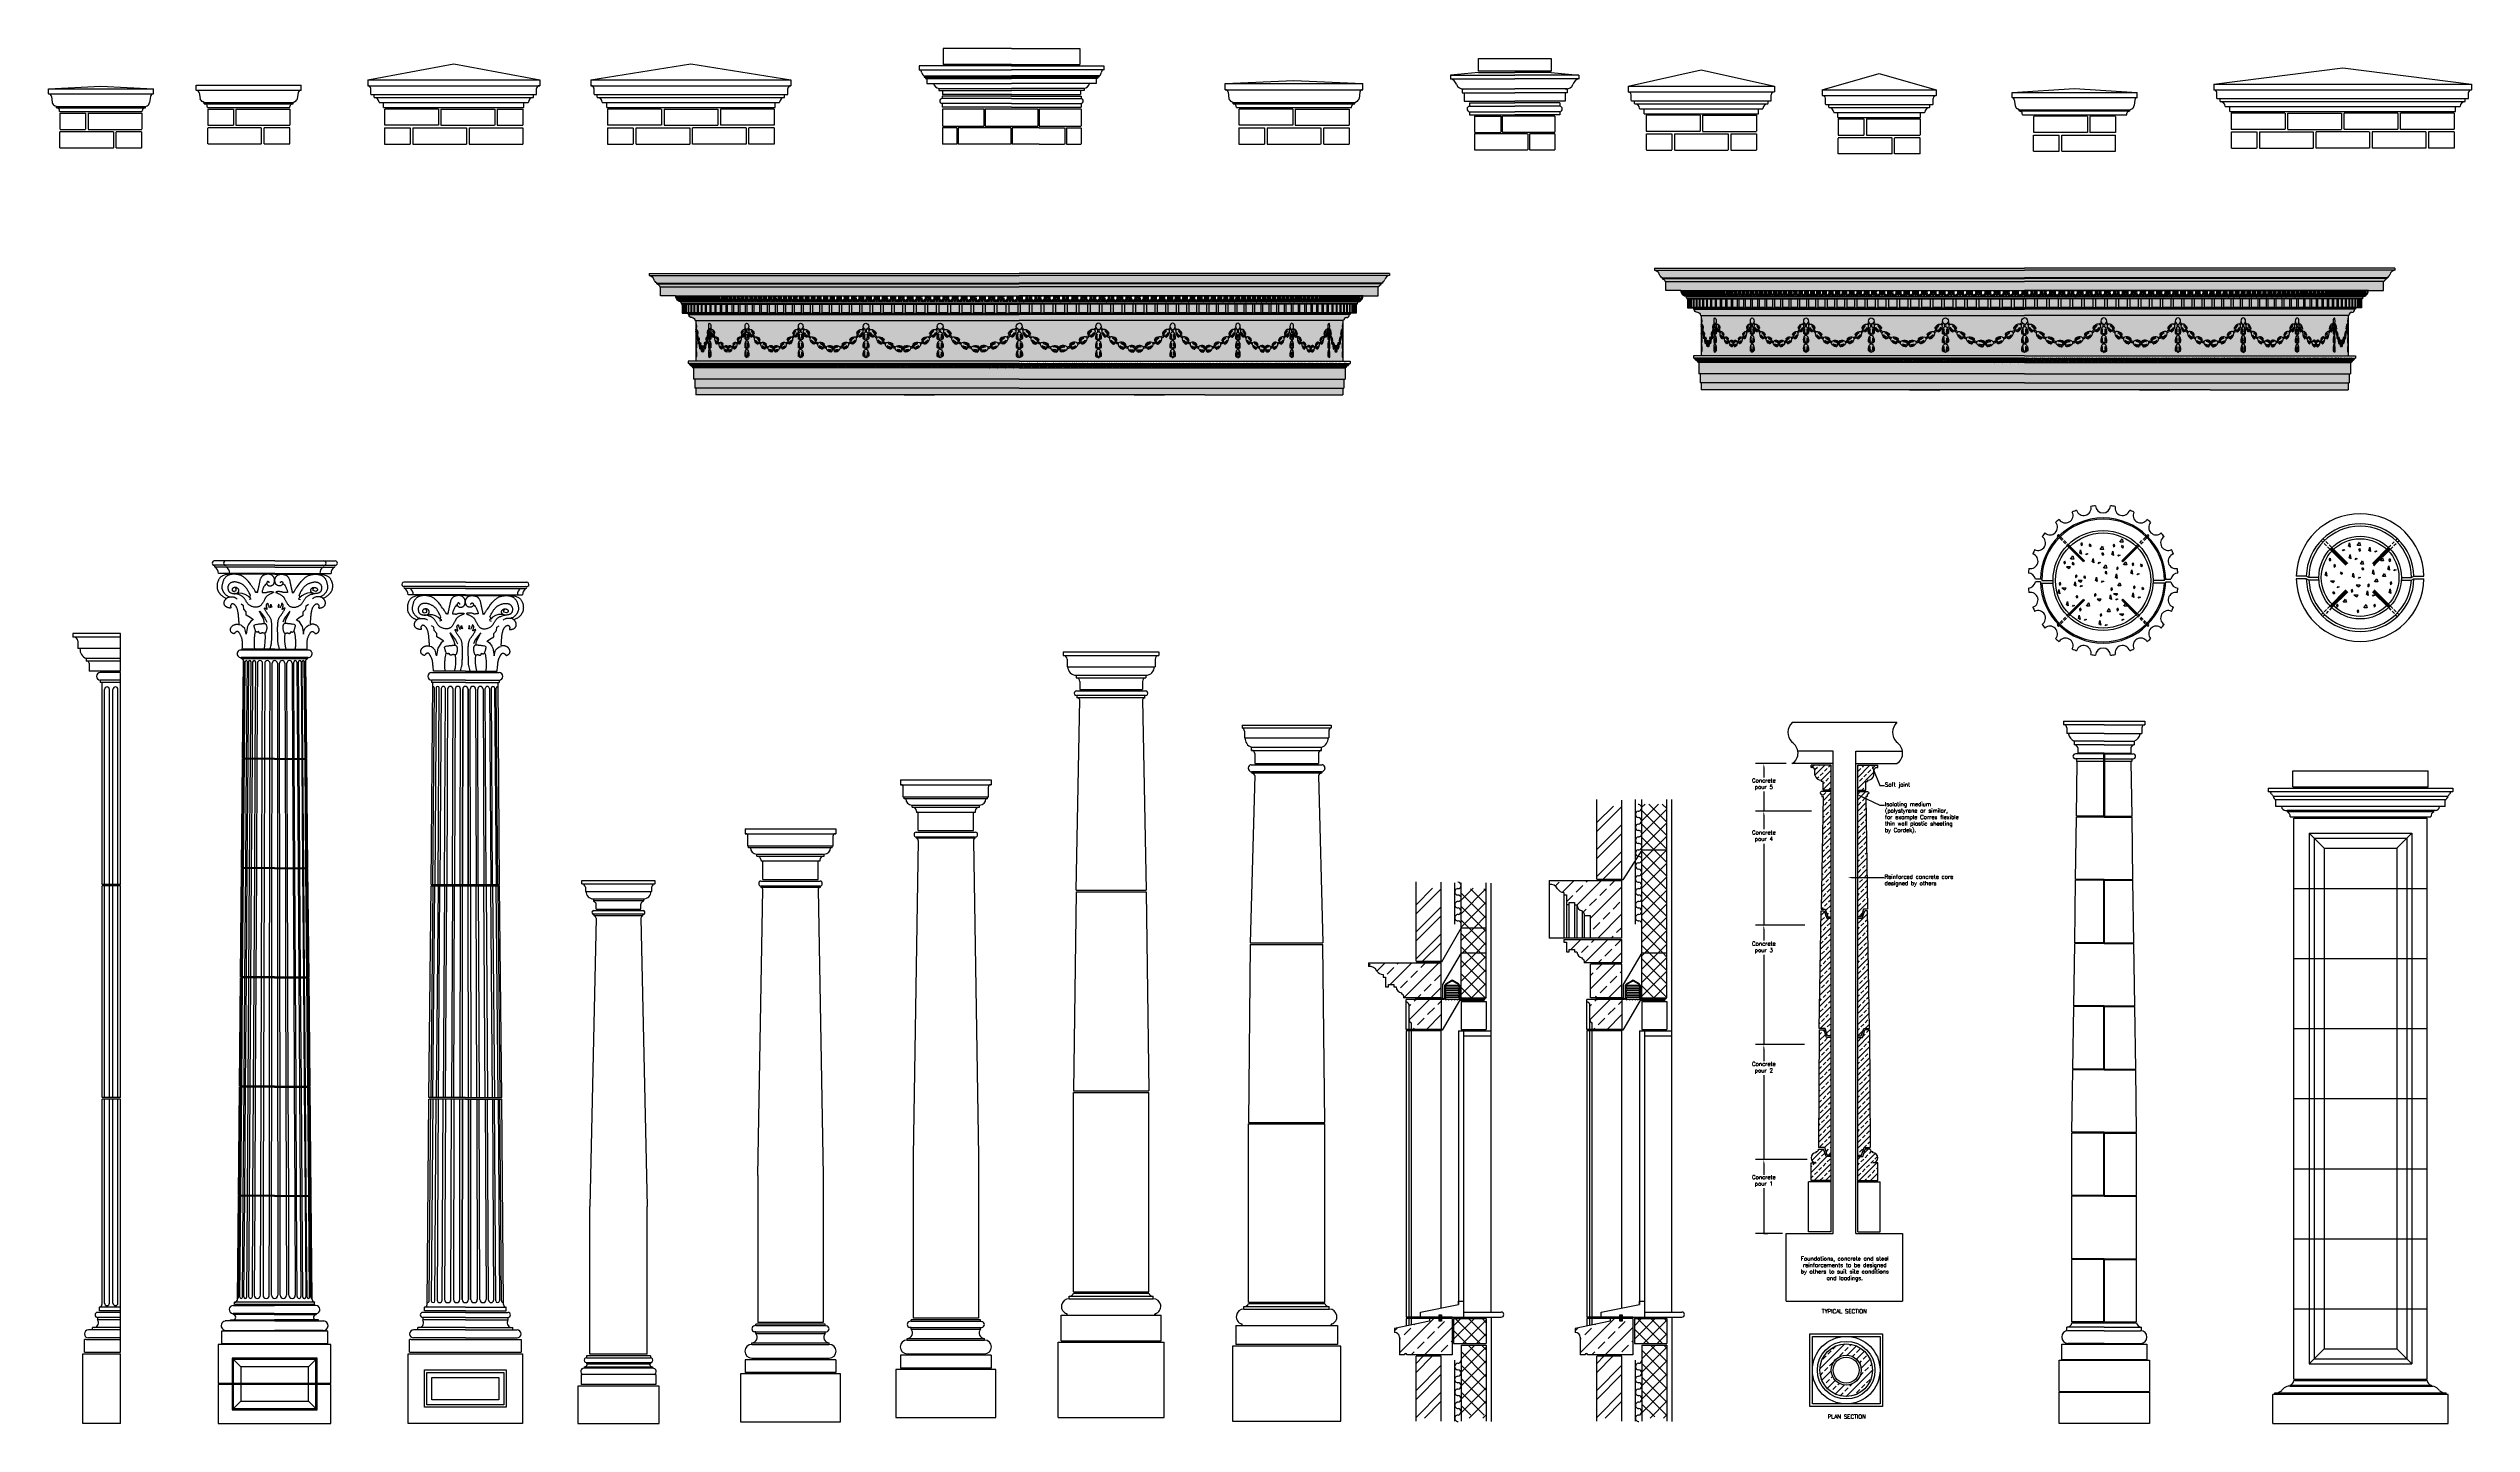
# Model space of a CAD drawing. Extents: x -9127 to 548, y 11049 to 16542.
import ezdxf
from ezdxf.enums import TextEntityAlignment as Align

# ---------------------------------------------------------------- set-up
doc = ezdxf.new("R2010")
doc.units = 0
doc.header["$MEASUREMENT"] = 0
doc.linetypes.add('DASHED', pattern=[19.05, 12.7, -6.35])
doc.linetypes.add('HIDDEN', pattern=[0.375, 0.25, -0.125])
doc.layers.get('0').update_dxf_attribs({"linetype": 'CONTINUOUS'})
for name, color, linetype in [('2', 5, 'HIDDEN'), ('detail', 7, 'CONTINUOUS'), ('hatch', 133, 'CONTINUOUS'), ('txt', 7, 'CONTINUOUS')]:
    doc.layers.add(name, color=color, linetype=linetype)
doc.styles.add('ROMANS', font='romans', dxfattribs={"height": 16})

# ---------------------------------------------------------------- blocks, each defined once
blk = doc.blocks.new('1')
at = {"layer": '2'}
for p, q in [((-8854.2, 11362.3), (-8854.2, 11297.3)), ((-8854.2, 11362.3), (-8749.2, 11362.3)), ((-8749.2, 11362.3), (-8749.2, 11297.3)), ((-8743.2, 11362.3), (-8743.2, 11297.3)), ((-8533.2, 11362.3), (-8743.2, 11362.3)), ((-8533.2, 11362.3), (-8533.2, 11297.3)), ((-8854.2, 11297.3), (-8749.2, 11297.3)), ((-8854.2, 11291.3), (-8854.2, 11226.3)), ((-8641.2, 11291.3), (-8854.2, 11291.3)), ((-8641.2, 11226.3), (-8854.2, 11226.3)), ((-8533.2, 11297.3), (-8743.2, 11297.3)), ((-8641.2, 11291.3), (-8641.2, 11226.3)), ((-8533.2, 11291.3), (-8635.2, 11291.3)), ((-8635.2, 11291.3), (-8635.2, 11226.3)), ((-8533.2, 11226.3), (-8635.2, 11226.3)), ((-8533.2, 11291.3), (-8533.2, 11226.3))]:
    blk.add_line(p, q, dxfattribs=at)
at = {"layer": 'detail'}
for p, q in [((-8838.7, 11536.3), (-8949.7, 11526.3)), ((-8949.7, 11526.3), (-8949.7, 11511.3)), ((-8949.7, 11526.3), (-8693.7, 11526.3)), ((-8838.7, 11542.3), (-8838.7, 11593.3)), ((-8838.7, 11593.3), (-8548.7, 11593.3)), ((-8548.7, 11542.3), (-8838.7, 11542.3)), ((-8838.7, 11536.3), (-8693.7, 11536.3)), ((-8548.7, 11536.3), (-8693.7, 11536.3)), ((-8437.7, 11526.3), (-8693.7, 11526.3)), ((-8548.7, 11593.3), (-8548.7, 11542.3)), ((-8548.7, 11536.3), (-8437.7, 11526.3)), ((-8437.7, 11526.3), (-8437.7, 11511.3)), ((-8949.7, 11511.3), (-8693.7, 11511.3)), ((-8903.7, 11471.3), (-8903.7, 11456.3)), ((-8903.7, 11471.3), (-8693.7, 11471.3)), ((-8903.7, 11456.3), (-8693.7, 11456.3)), ((-8895.7, 11456.3), (-8895.7, 11422.3)), ((-8895.7, 11422.3), (-8693.7, 11422.3)), ((-8437.7, 11511.3), (-8693.7, 11511.3)), ((-8483.7, 11471.3), (-8693.7, 11471.3)), ((-8483.7, 11456.3), (-8693.7, 11456.3)), ((-8491.7, 11422.3), (-8693.7, 11422.3)), ((-8491.7, 11456.3), (-8491.7, 11422.3)), ((-8483.7, 11471.3), (-8483.7, 11456.3)), ((-8874.2, 11416.3), (-8874.2, 11402.3)), ((-8874.2, 11416.3), (-8693.7, 11416.3)), ((-8874.2, 11402.3), (-8693.7, 11402.3)), ((-8874.2, 11380.3), (-8874.2, 11368.3)), ((-8874.2, 11380.3), (-8693.7, 11380.3)), ((-8874.2, 11368.3), (-8693.7, 11368.3)), ((-8513.2, 11416.3), (-8693.7, 11416.3)), ((-8513.2, 11402.3), (-8693.7, 11402.3)), ((-8513.2, 11380.3), (-8693.7, 11380.3)), ((-8513.2, 11368.3), (-8693.7, 11368.3)), ((-8513.2, 11416.3), (-8513.2, 11402.3)), ((-8513.2, 11380.3), (-8513.2, 11368.3))]:
    blk.add_line(p, q, dxfattribs=at)
for centre, radius, start, end in [((-8955.5, 11482), 29.8, 15.42783, 78.8672), ((-8898.9, 11500.7), 29.9, 201.20044, 275.22114), ((-8488.6, 11500.7), 29.9, 264.77886, 338.79956), ((-8432, 11482), 29.8, 101.1328, 164.57217), ((-8872.5, 11391.3), 11.1, 98.96074, 261.03926), ((-8515, 11391.3), 11.1, 278.96074, 81.03926)]:
    blk.add_arc(centre, radius, start, end, dxfattribs=at)
blk = doc.blocks.new('2')
at = {"layer": '2'}
for p, q in [((-7953.8, 11366.3), (-8168.8, 11366.3)), ((-8168.8, 11366.3), (-8168.8, 11301.3)), ((-7953.8, 11366.3), (-7953.8, 11301.3)), ((-7943.8, 11366.3), (-7943.8, 11301.3)), ((-7943.8, 11366.3), (-7728.8, 11366.3)), ((-7728.8, 11366.3), (-7728.8, 11301.3)), ((-7953.8, 11301.3), (-8168.8, 11301.3)), ((-8168.8, 11291.3), (-8168.8, 11226.3)), ((-8168.8, 11291.3), (-8066.3, 11291.3)), ((-8168.8, 11226.3), (-8066.3, 11226.3)), ((-8066.3, 11291.3), (-8066.3, 11226.3)), ((-8056.3, 11291.3), (-7841.3, 11291.3)), ((-8056.3, 11291.3), (-8056.3, 11226.3)), ((-8056.3, 11226.3), (-7841.3, 11226.3)), ((-7943.8, 11301.3), (-7728.8, 11301.3)), ((-7841.3, 11291.3), (-7841.3, 11226.3)), ((-7831.3, 11291.3), (-7728.8, 11291.3)), ((-7831.3, 11291.3), (-7831.3, 11226.3)), ((-7831.3, 11226.3), (-7728.8, 11226.3)), ((-7728.8, 11291.3), (-7728.8, 11226.3))]:
    blk.add_line(p, q, dxfattribs=at)
at = {"layer": 'detail'}
for p, q in [((-8240.8, 11482.3), (-7948.8, 11547.3)), ((-7948.8, 11547.3), (-7656.8, 11482.3)), ((-8240.8, 11482.3), (-8240.8, 11459.3)), ((-8240.8, 11482.3), (-7656.8, 11482.3)), ((-8240.8, 11459.3), (-7656.8, 11459.3)), ((-8228.3, 11425.3), (-8228.3, 11448.3)), ((-8227.3, 11424.3), (-7670.3, 11424.3)), ((-8215.3, 11413.2), (-8215.3, 11424.3)), ((-7682.3, 11413.2), (-7682.3, 11424.3)), ((-7669.3, 11425.3), (-7669.3, 11448.3)), ((-7656.8, 11482.3), (-7656.8, 11459.3)), ((-8214.3, 11412.2), (-7683.2, 11412.2)), ((-8194.3, 11392.3), (-7703.3, 11392.3)), ((-8177.3, 11372.3), (-8177.3, 11392.3)), ((-8177.3, 11372.3), (-7720.3, 11372.3)), ((-7720.3, 11372.3), (-7720.3, 11392.3))]:
    blk.add_line(p, q, dxfattribs=at)
for centre, radius, start, end in [((-8240.1, 11447.4), 11.8, 3.96193, 93.34252), ((-8227.3, 11425.3), 1, 180, 270), ((-7670.3, 11425.3), 1, 270, 0), ((-7657.5, 11447.4), 11.8, 86.65748, 176.03807), ((-8214.3, 11413.2), 1, 180, 267.2706), ((-8215.3, 11392.3), 20, 2.7294, 87.2706), ((-8194.3, 11393.3), 1, 182.7294, 270), ((-7703.3, 11393.3), 1, 270, 357.2706), ((-7682.3, 11392.3), 20, 92.7294, 177.2706), ((-7683.3, 11413.2), 1, 272.7294, 0)]:
    blk.add_arc(centre, radius, start, end, dxfattribs=at)
blk = doc.blocks.new('3')
at = {"layer": '2'}
for p, q in [((-7401.6, 11351.5), (-7401.6, 11286.5)), ((-7401.6, 11351.5), (-7299.1, 11351.5)), ((-7299.1, 11351.5), (-7299.1, 11286.5)), ((-7289.1, 11351.5), (-7074.1, 11351.5)), ((-7289.1, 11351.5), (-7289.1, 11286.5)), ((-7074.1, 11351.5), (-7074.1, 11286.5)), ((-7401.6, 11286.5), (-7299.1, 11286.5)), ((-7401.6, 11211.5), (-7401.6, 11276.5)), ((-7186.6, 11276.5), (-7401.6, 11276.5)), ((-7289.1, 11286.5), (-7074.1, 11286.5)), ((-7186.6, 11211.5), (-7186.6, 11276.5)), ((-7074.1, 11276.5), (-7176.6, 11276.5)), ((-7176.6, 11211.5), (-7176.6, 11276.5)), ((-7074.1, 11211.5), (-7074.1, 11276.5)), ((-7186.6, 11211.5), (-7401.6, 11211.5)), ((-7074.1, 11211.5), (-7176.6, 11211.5))]:
    blk.add_line(p, q, dxfattribs=at)
at = {"layer": 'detail'}
for p, q in [((-7465.4, 11467.5), (-7237.9, 11532.5)), ((-7237.9, 11532.5), (-7010.4, 11467.5)), ((-7465.4, 11467.5), (-7465.4, 11444.5)), ((-7465.4, 11467.5), (-7010.4, 11467.5)), ((-7465.4, 11444.5), (-7010.4, 11444.5)), ((-7452.9, 11410.5), (-7452.9, 11433.5)), ((-7022.9, 11410.5), (-7022.9, 11433.5)), ((-7010.4, 11467.5), (-7010.4, 11444.5)), ((-7451.9, 11409.5), (-7023.9, 11409.5)), ((-7439.9, 11398.5), (-7439.9, 11409.5)), ((-7438.9, 11397.5), (-7036.8, 11397.5)), ((-7418.9, 11377.5), (-7056.8, 11377.5)), ((-7402.9, 11357.5), (-7402.9, 11377.5)), ((-7402.9, 11357.5), (-7072.9, 11357.5)), ((-7072.9, 11357.5), (-7072.9, 11377.5)), ((-7035.9, 11398.5), (-7035.9, 11409.5))]:
    blk.add_line(p, q, dxfattribs=at)
for centre, radius, start, end in [((-7464.7, 11432.7), 11.8, 3.96193, 93.34252), ((-7011, 11432.7), 11.8, 86.65748, 176.03807), ((-7451.9, 11410.5), 1, 180, 270), ((-7438.9, 11398.5), 1, 180, 267.2706), ((-7439.9, 11377.5), 20, 2.7294, 87.2706), ((-7418.9, 11378.5), 1, 182.7294, 270), ((-7056.8, 11378.5), 1, 270, 357.2706), ((-7035.9, 11377.5), 20, 92.7294, 177.2706), ((-7036.9, 11398.5), 1, 272.7294, 0), ((-7023.9, 11410.5), 1, 270, 0)]:
    blk.add_arc(centre, radius, start, end, dxfattribs=at)
blk = doc.blocks.new('4')
at = {"layer": '2'}
for p, q in [((-6406.7, 11362.1), (-6621.7, 11362.1)), ((-6621.7, 11362.1), (-6621.7, 11297.1)), ((-6406.7, 11362.1), (-6406.7, 11297.1)), ((-6396.7, 11362.1), (-6396.7, 11297.1)), ((-6294.2, 11362.1), (-6396.7, 11362.1)), ((-6294.2, 11362.1), (-6294.2, 11297.1)), ((-6406.7, 11297.1), (-6621.7, 11297.1)), ((-6621.7, 11287.1), (-6519.2, 11287.1)), ((-6621.7, 11222.1), (-6621.7, 11287.1)), ((-6519.2, 11222.1), (-6519.2, 11287.1)), ((-6509.2, 11222.1), (-6509.2, 11287.1)), ((-6509.2, 11287.1), (-6294.2, 11287.1)), ((-6294.2, 11297.1), (-6396.7, 11297.1)), ((-6294.2, 11222.1), (-6294.2, 11287.1)), ((-6621.7, 11222.1), (-6519.2, 11222.1)), ((-6509.2, 11222.1), (-6294.2, 11222.1))]:
    blk.add_line(p, q, dxfattribs=at)
at = {"layer": 'detail'}
for p, q in [((-6708, 11457.1), (-6458, 11473.1)), ((-6708, 11457.1), (-6208, 11457.1)), ((-6708, 11437.1), (-6708, 11457.1)), ((-6708, 11437.1), (-6208, 11437.1)), ((-6699, 11427.1), (-6695.8, 11404.7)), ((-6458, 11473.1), (-6208, 11457.1)), ((-6217, 11427.1), (-6220.1, 11404.7)), ((-6208, 11437.1), (-6208, 11457.1)), ((-6678.8, 11388.1), (-6686.1, 11391.5)), ((-6678.8, 11388.1), (-6237.1, 11388.1)), ((-6678.8, 11383.1), (-6678.8, 11388.1)), ((-6678.8, 11383.1), (-6237.1, 11383.1)), ((-6666.5, 11368.1), (-6667, 11374.5)), ((-6666.5, 11368.1), (-6249.5, 11368.1)), ((-6249.5, 11368.1), (-6248.9, 11374.5)), ((-6237.1, 11388.1), (-6229.8, 11391.5)), ((-6237.1, 11383.1), (-6237.1, 11388.1))]:
    blk.add_line(p, q, dxfattribs=at)
for centre, radius, start, end in [((-6708.4, 11427.7), 9.4, 356.32301, 87.65141), ((-6207.6, 11427.7), 9.4, 92.34859, 183.67699), ((-6678.9, 11406.9), 17, 187.41683, 245), ((-6681, 11366.4), 16.9, 44.06271, 82.80719), ((-6676.2, 11372.1), 9.54, 15.84828, 39.17444), ((-6668, 11374.4), 1, 5, 15.84828), ((-6239.7, 11372.1), 9.54, 140.82556, 164.15172), ((-6247.9, 11374.4), 1, 164.15172, 175), ((-6235, 11366.4), 16.9, 97.19281, 135.93729), ((-6237, 11406.9), 17, 295, 352.58317)]:
    blk.add_arc(centre, radius, start, end, dxfattribs=at)
blk = doc.blocks.new('5')
at = {"layer": '2'}
for p, q in [((-5832.6, 11374.6), (-5832.6, 11309.6)), ((-5617.6, 11374.6), (-5832.6, 11374.6)), ((-5617.6, 11374.6), (-5617.6, 11309.6)), ((-5607.6, 11374.6), (-5392.6, 11374.6)), ((-5607.6, 11374.6), (-5607.6, 11309.6)), ((-5392.6, 11374.6), (-5392.6, 11309.6)), ((-5382.6, 11374.6), (-5382.6, 11309.6)), ((-5167.6, 11374.6), (-5382.6, 11374.6)), ((-5167.6, 11374.6), (-5167.6, 11309.6)), ((-5157.6, 11374.6), (-5157.6, 11309.6)), ((-4942.6, 11374.6), (-5157.6, 11374.6)), ((-4942.6, 11374.6), (-4942.6, 11309.6)), ((-5617.6, 11309.6), (-5832.6, 11309.6)), ((-5832.6, 11299.6), (-5730.1, 11299.6)), ((-5832.6, 11299.6), (-5832.6, 11234.6)), ((-5832.6, 11234.6), (-5730.1, 11234.6)), ((-5730.1, 11299.6), (-5730.1, 11234.6)), ((-5720.1, 11299.6), (-5720.1, 11234.6)), ((-5720.1, 11299.6), (-5505.1, 11299.6)), ((-5720.1, 11234.6), (-5505.1, 11234.6)), ((-5607.6, 11309.6), (-5392.6, 11309.6)), ((-5505.1, 11299.6), (-5505.1, 11234.6)), ((-5280.1, 11299.6), (-5495.1, 11299.6)), ((-5495.1, 11299.6), (-5495.1, 11234.6)), ((-5280.1, 11234.6), (-5495.1, 11234.6)), ((-5167.6, 11309.6), (-5382.6, 11309.6)), ((-5280.1, 11299.6), (-5280.1, 11234.6)), ((-5270.1, 11299.6), (-5270.1, 11234.6)), ((-5055.1, 11299.6), (-5270.1, 11299.6)), ((-5055.1, 11234.6), (-5270.1, 11234.6)), ((-4942.6, 11309.6), (-5157.6, 11309.6)), ((-5055.1, 11299.6), (-5055.1, 11234.6)), ((-4942.6, 11299.6), (-5045.1, 11299.6)), ((-5045.1, 11299.6), (-5045.1, 11234.6)), ((-4942.6, 11234.6), (-5045.1, 11234.6)), ((-4942.6, 11299.6), (-4942.6, 11234.6))]:
    blk.add_line(p, q, dxfattribs=at)
at = {"layer": 'detail'}
for p, q in [((-5902.1, 11490.6), (-5387.6, 11555.6)), ((-5387.6, 11555.6), (-4873.1, 11490.6)), ((-5902.1, 11490.6), (-5902.1, 11467.6)), ((-5902.1, 11490.6), (-4873.1, 11490.6)), ((-5902.1, 11467.6), (-4873.1, 11467.6)), ((-5889.6, 11433.6), (-5889.6, 11456.6)), ((-5888.6, 11432.6), (-4886.6, 11432.6)), ((-5876.6, 11421.6), (-5876.6, 11432.6)), ((-5875.7, 11420.6), (-4899.6, 11420.6)), ((-4898.6, 11421.6), (-4898.6, 11432.6)), ((-4885.6, 11433.6), (-4885.6, 11456.6)), ((-4873.1, 11490.6), (-4873.1, 11467.6)), ((-5855.7, 11400.6), (-4919.6, 11400.6)), ((-5838.6, 11380.6), (-5838.6, 11400.6)), ((-5838.6, 11380.6), (-4936.6, 11380.6)), ((-4936.6, 11380.6), (-4936.6, 11400.6))]:
    blk.add_line(p, q, dxfattribs=at)
for centre, radius, start, end in [((-5901.4, 11455.8), 11.8, 3.96193, 93.34252), ((-5888.6, 11433.6), 1, 180, 270), ((-5875.6, 11421.6), 1, 180, 267.2706), ((-5876.6, 11400.6), 20, 2.7294, 87.2706), ((-4898.6, 11400.6), 20, 92.7294, 177.2706), ((-4899.6, 11421.6), 1, 272.7294, 0), ((-4886.6, 11433.6), 1, 270, 0), ((-4873.8, 11455.8), 11.8, 86.65748, 176.03807), ((-5855.7, 11401.6), 1, 182.7294, 270), ((-4919.6, 11401.6), 1, 270, 357.2706)]:
    blk.add_arc(centre, radius, start, end, dxfattribs=at)
blk = doc.blocks.new('6')
at = {"layer": '2'}
for p, q in [((-4574.7, 11374.6), (-4472.2, 11374.6)), ((-4574.7, 11374.6), (-4574.7, 11309.6)), ((-4472.2, 11374.6), (-4472.2, 11309.6)), ((-4462.2, 11374.6), (-4462.2, 11309.6)), ((-4462.2, 11374.6), (-4247.2, 11374.6)), ((-4247.2, 11374.6), (-4247.2, 11309.6)), ((-4574.7, 11309.6), (-4472.2, 11309.6)), ((-4359.7, 11299.6), (-4574.7, 11299.6)), ((-4574.7, 11234.6), (-4574.7, 11299.6)), ((-4359.7, 11234.6), (-4574.7, 11234.6)), ((-4462.2, 11309.6), (-4247.2, 11309.6)), ((-4359.7, 11234.6), (-4359.7, 11299.6)), ((-4349.7, 11234.6), (-4349.7, 11299.6)), ((-4247.2, 11299.6), (-4349.7, 11299.6)), ((-4247.2, 11234.6), (-4349.7, 11234.6)), ((-4247.2, 11234.6), (-4247.2, 11299.6))]:
    blk.add_line(p, q, dxfattribs=at)
at = {"layer": 'detail'}
for p, q in [((-4620.4, 11471.6), (-4410.9, 11482.6)), ((-4620.4, 11471.6), (-4201.4, 11471.6)), ((-4620.4, 11451.6), (-4620.4, 11471.6)), ((-4620.4, 11451.6), (-4201.4, 11451.6)), ((-4608.4, 11441.6), (-4605.3, 11417.2)), ((-4410.9, 11482.6), (-4201.4, 11471.6)), ((-4213.4, 11441.6), (-4216.6, 11417.2)), ((-4201.4, 11451.6), (-4201.4, 11471.6)), ((-4588.3, 11400.6), (-4595.6, 11404)), ((-4588.3, 11400.6), (-4233.6, 11400.6)), ((-4588.3, 11395.6), (-4588.3, 11400.6)), ((-4588.3, 11395.6), (-4233.6, 11395.6)), ((-4575.9, 11380.6), (-4576.5, 11387)), ((-4575.9, 11380.6), (-4245.9, 11380.6)), ((-4245.9, 11380.6), (-4245.4, 11387)), ((-4233.6, 11400.6), (-4226.3, 11404)), ((-4233.6, 11395.6), (-4233.6, 11400.6))]:
    blk.add_line(p, q, dxfattribs=at)
for centre, radius, start, end in [((-4620.4, 11439.4), 12.2, 10.33145, 90.05741), ((-4588.4, 11419.4), 17, 187.41683, 245), ((-4233.5, 11419.4), 17, 295, 352.58317), ((-4201.5, 11439.4), 12.2, 89.94259, 169.66855), ((-4590.4, 11378.9), 16.9, 44.06271, 82.80719), ((-4585.7, 11384.6), 9.54, 15.84828, 39.17444), ((-4577.5, 11386.9), 1, 5, 15.84828), ((-4236.2, 11384.6), 9.54, 140.82556, 164.15172), ((-4244.4, 11386.9), 1, 164.15172, 175), ((-4231.5, 11378.9), 16.9, 97.19281, 135.93729)]:
    blk.add_arc(centre, radius, start, end, dxfattribs=at)
blk = doc.blocks.new('7')
at = {"layer": '2'}
for p, q in [((-3984.7, 11391), (-3984.7, 11326)), ((-3984.7, 11391), (-3882.2, 11391)), ((-3984.7, 11326), (-3882.2, 11326)), ((-3882.2, 11391), (-3882.2, 11326)), ((-3872.2, 11391), (-3657.2, 11391)), ((-3872.2, 11391), (-3872.2, 11326)), ((-3872.2, 11326), (-3657.2, 11326)), ((-3657.2, 11391), (-3657.2, 11326)), ((-3984.7, 11251), (-3984.7, 11316)), ((-3769.7, 11316), (-3984.7, 11316)), ((-3769.7, 11251), (-3984.7, 11251)), ((-3769.7, 11251), (-3769.7, 11316)), ((-3657.2, 11316), (-3759.7, 11316)), ((-3759.7, 11251), (-3759.7, 11316)), ((-3657.2, 11251), (-3759.7, 11251)), ((-3657.2, 11251), (-3657.2, 11316))]:
    blk.add_line(p, q, dxfattribs=at)
at = {"layer": 'detail'}
for p, q in [((-4030.5, 11486), (-3611.5, 11486)), ((-4030.5, 11466), (-4030.5, 11486)), ((-4030.5, 11466), (-3611.5, 11466)), ((-4018.5, 11456), (-4015.3, 11433.6)), ((-3998.4, 11417), (-4005.6, 11420.4)), ((-3998.4, 11417), (-3643.6, 11417)), ((-3998.4, 11412), (-3998.4, 11417)), ((-3643.6, 11417), (-3636.3, 11420.4)), ((-3643.6, 11412), (-3643.6, 11417)), ((-3623.5, 11456), (-3626.7, 11433.6)), ((-3611.5, 11466), (-3611.5, 11486)), ((-3998.4, 11412), (-3643.6, 11412)), ((-3986, 11397), (-3986.5, 11403.4)), ((-3986, 11397), (-3656, 11397)), ((-3656, 11397), (-3655.4, 11403.4))]:
    blk.add_line(p, q, dxfattribs=at)
for centre, radius, start, end in [((-4030.5, 11453.8), 12.2, 10.33145, 90.05741), ((-3998.5, 11435.8), 17, 187.41683, 245), ((-3643.5, 11435.8), 17, 295, 352.58317), ((-3611.5, 11453.8), 12.2, 89.94259, 169.66855), ((-4000.5, 11395.3), 16.9, 44.06271, 82.80719), ((-3995.8, 11401), 9.54, 15.84828, 39.17444), ((-3987.5, 11403.3), 1, 5, 15.84828), ((-3646.2, 11401), 9.54, 140.82556, 164.15172), ((-3654.4, 11403.3), 1, 164.15172, 175), ((-3641.5, 11395.3), 16.9, 97.19281, 135.93729)]:
    blk.add_arc(centre, radius, start, end, dxfattribs=at)
blk = doc.blocks.new('8')
at = {"layer": '2'}
for p, q in [((-3278.6, 11391), (-3278.6, 11326)), ((-3063.6, 11391), (-3278.6, 11391)), ((-3063.6, 11326), (-3278.6, 11326)), ((-3063.6, 11391), (-3063.6, 11326)), ((-3053.6, 11391), (-2838.6, 11391)), ((-3053.6, 11391), (-3053.6, 11326)), ((-3053.6, 11326), (-2838.6, 11326)), ((-2838.6, 11391), (-2838.6, 11326)), ((-2828.6, 11391), (-2828.6, 11326)), ((-2828.6, 11391), (-2726.1, 11391)), ((-2828.6, 11326), (-2726.1, 11326)), ((-2726.1, 11391), (-2726.1, 11326)), ((-3278.6, 11316), (-3176.1, 11316)), ((-3278.6, 11316), (-3278.6, 11251)), ((-3278.6, 11251), (-3176.1, 11251)), ((-3176.1, 11316), (-3176.1, 11251)), ((-3166.1, 11316), (-3166.1, 11251)), ((-3166.1, 11316), (-2951.1, 11316)), ((-3166.1, 11251), (-2951.1, 11251)), ((-2951.1, 11316), (-2951.1, 11251)), ((-2941.1, 11316), (-2941.1, 11251)), ((-2941.1, 11316), (-2726.1, 11316)), ((-2941.1, 11251), (-2726.1, 11251)), ((-2726.1, 11316), (-2726.1, 11251))]:
    blk.add_line(p, q, dxfattribs=at)
at = {"layer": 'detail'}
for p, q in [((-3345.8, 11507), (-3002.3, 11572)), ((-3002.3, 11572), (-2658.8, 11507)), ((-3345.8, 11507), (-3345.8, 11484)), ((-3345.8, 11507), (-2658.8, 11507)), ((-3345.8, 11484), (-2658.8, 11484)), ((-3333.3, 11450), (-3333.3, 11473)), ((-3332.3, 11449), (-2672.3, 11449)), ((-3320.3, 11438), (-3320.3, 11449)), ((-3319.4, 11437), (-2685.3, 11437)), ((-3299.3, 11417), (-2705.3, 11417)), ((-3282.3, 11397), (-3282.3, 11417)), ((-2722.3, 11397), (-2722.3, 11417)), ((-2684.3, 11438), (-2684.3, 11449)), ((-2671.3, 11450), (-2671.3, 11473)), ((-2658.8, 11507), (-2658.8, 11484)), ((-3282.3, 11397), (-2722.3, 11397))]:
    blk.add_line(p, q, dxfattribs=at)
for centre, radius, start, end in [((-3345.1, 11472.2), 11.8, 3.96193, 93.34252), ((-3332.3, 11450), 1, 180, 270), ((-3319.3, 11438), 1, 180, 267.2706), ((-3320.3, 11417), 20, 2.7294, 87.2706), ((-3299.3, 11418), 1, 182.7294, 270), ((-2705.3, 11418), 1, 270, 357.2706), ((-2684.3, 11417), 20, 92.7294, 177.2706), ((-2685.3, 11438), 1, 272.7294, 0), ((-2672.3, 11450), 1, 270, 0), ((-2659.5, 11472.2), 11.8, 86.65748, 176.03807)]:
    blk.add_arc(centre, radius, start, end, dxfattribs=at)
blk = doc.blocks.new('9')
at = {"layer": '2'}
for p, q in [((-2387.6, 11391), (-2387.6, 11326)), ((-2172.6, 11391), (-2387.6, 11391)), ((-2172.6, 11326), (-2387.6, 11326)), ((-2172.6, 11391), (-2172.6, 11326)), ((-2162.6, 11391), (-1947.6, 11391)), ((-2162.6, 11391), (-2162.6, 11326)), ((-2162.6, 11326), (-1947.6, 11326)), ((-1947.6, 11391), (-1947.6, 11326)), ((-1937.6, 11391), (-1937.6, 11326)), ((-1722.6, 11391), (-1937.6, 11391)), ((-1722.6, 11326), (-1937.6, 11326)), ((-1722.6, 11391), (-1722.6, 11326)), ((-2387.6, 11316), (-2285.1, 11316)), ((-2387.6, 11316), (-2387.6, 11251)), ((-2387.6, 11251), (-2285.1, 11251)), ((-2285.1, 11316), (-2285.1, 11251)), ((-2275.1, 11316), (-2275.1, 11251)), ((-2275.1, 11316), (-2060.1, 11316)), ((-2275.1, 11251), (-2060.1, 11251)), ((-2060.1, 11316), (-2060.1, 11251)), ((-1835.1, 11316), (-2050.1, 11316)), ((-2050.1, 11316), (-2050.1, 11251)), ((-1835.1, 11251), (-2050.1, 11251)), ((-1835.1, 11316), (-1835.1, 11251)), ((-1722.6, 11316), (-1825.1, 11316)), ((-1825.1, 11316), (-1825.1, 11251)), ((-1722.6, 11251), (-1825.1, 11251)), ((-1722.6, 11316), (-1722.6, 11251))]:
    blk.add_line(p, q, dxfattribs=at)
at = {"layer": 'detail'}
for p, q in [((-2454.6, 11507), (-2055.1, 11572)), ((-2055.1, 11572), (-1655.6, 11507)), ((-2454.6, 11507), (-2454.6, 11484)), ((-2454.6, 11507), (-1655.6, 11507)), ((-2454.6, 11484), (-1655.6, 11484)), ((-2442.1, 11450), (-2442.1, 11473)), ((-2441.1, 11449), (-1669.1, 11449)), ((-2429.1, 11438), (-2429.1, 11449)), ((-2428.2, 11437), (-1682.1, 11437)), ((-2408.2, 11417), (-1702.1, 11417)), ((-2391.1, 11397), (-2391.1, 11417)), ((-1719.1, 11397), (-1719.1, 11417)), ((-1681.1, 11438), (-1681.1, 11449)), ((-1668.1, 11450), (-1668.1, 11473)), ((-1655.6, 11507), (-1655.6, 11484)), ((-2391.1, 11397), (-1719.1, 11397))]:
    blk.add_line(p, q, dxfattribs=at)
for centre, radius, start, end in [((-2453.9, 11472.2), 11.8, 3.96193, 93.34252), ((-2441.1, 11450), 1, 180, 270), ((-2428.1, 11438), 1, 180, 267.2706), ((-2429.1, 11417), 20, 2.7294, 87.2706), ((-2408.2, 11418), 1, 182.7294, 270), ((-1702.1, 11418), 1, 270, 357.2706), ((-1681.1, 11417), 20, 92.7294, 177.2706), ((-1682.1, 11438), 1, 272.7294, 0), ((-1669.1, 11450), 1, 270, 0), ((-1656.3, 11472.2), 11.8, 86.65748, 176.03807)]:
    blk.add_arc(centre, radius, start, end, dxfattribs=at)
blk = doc.blocks.new('10')
at = {"layer": '2'}
for p, q in [((-1306.1, 11392), (-1306.1, 11322)), ((-1306.1, 11392), (-1141.1, 11392)), ((-1306.1, 11322), (-1141.1, 11322)), ((-1141.1, 11392), (-1141.1, 11322)), ((-1135.1, 11392), (-925.1, 11392)), ((-1135.1, 11392), (-1135.1, 11322)), ((-1135.1, 11322), (-925.1, 11322)), ((-925.1, 11392), (-925.1, 11322)), ((-919.1, 11392), (-919.1, 11322)), ((-919.1, 11392), (-752.6, 11392)), ((-919.1, 11322), (-752.6, 11322)), ((-752.6, 11392), (-752.6, 11322)), ((-1306.1, 11316), (-1306.1, 11251)), ((-1249.1, 11316), (-1306.1, 11316)), ((-1249.1, 11251), (-1306.1, 11251)), ((-1249.1, 11316), (-1249.1, 11251)), ((-1243.1, 11316), (-1243.1, 11251)), ((-1033.1, 11316), (-1243.1, 11316)), ((-1033.1, 11251), (-1243.1, 11251)), ((-1033.1, 11316), (-1033.1, 11251)), ((-1027.1, 11316), (-1027.1, 11251)), ((-919.1, 11316), (-1027.1, 11316)), ((-919.1, 11251), (-1027.1, 11251)), ((-919.1, 11316), (-817.1, 11316)), ((-919.1, 11251), (-817.1, 11251)), ((-817.1, 11316), (-817.1, 11251)), ((-811.1, 11316), (-811.1, 11251)), ((-811.1, 11316), (-752.6, 11316)), ((-811.1, 11251), (-752.6, 11251)), ((-752.6, 11316), (-752.6, 11251))]:
    blk.add_line(p, q, dxfattribs=at)
at = {"layer": 'detail'}
for p, q in [((-1303.1, 11633), (-1303.1, 11569)), ((-1030.1, 11633), (-1303.1, 11633)), ((-1030.1, 11633), (-757.1, 11633)), ((-757.1, 11633), (-757.1, 11569)), ((-1398.6, 11563), (-1398.6, 11548)), ((-1030.1, 11563), (-1398.6, 11563)), ((-1398.6, 11548), (-1030.1, 11548)), ((-1378.4, 11523), (-1378.4, 11518)), ((-1378.4, 11523), (-1030.1, 11523)), ((-1378.4, 11518), (-1030.1, 11518)), ((-1373, 11518), (-1373, 11513)), ((-1030.1, 11569), (-1303.1, 11569)), ((-1030.1, 11569), (-757.1, 11569)), ((-1030.1, 11563), (-661.6, 11563)), ((-661.6, 11548), (-1030.1, 11548)), ((-681.8, 11523), (-1030.1, 11523)), ((-681.8, 11518), (-1030.1, 11518)), ((-687.1, 11518), (-687.1, 11513)), ((-681.8, 11523), (-681.8, 11518)), ((-661.6, 11563), (-661.6, 11548)), ((-1373, 11513), (-1030.1, 11513)), ((-1367.6, 11513), (-1367.6, 11493)), ((-1367.6, 11493), (-1030.1, 11493)), ((-1320.1, 11473), (-1320.1, 11465.5)), ((-1320.1, 11473), (-1030.1, 11473)), ((-1320.1, 11465.5), (-1030.1, 11465.5)), ((-1307.6, 11443), (-1307.6, 11433)), ((-1030.1, 11443), (-1307.6, 11443)), ((-1030.1, 11433), (-1307.6, 11433)), ((-1306.1, 11465.5), (-1306.1, 11449)), ((-1030.1, 11449), (-1306.1, 11449)), ((-687.1, 11513), (-1030.1, 11513)), ((-692.6, 11493), (-1030.1, 11493)), ((-740.1, 11473), (-1030.1, 11473)), ((-740.1, 11465.5), (-1030.1, 11465.5)), ((-1030.1, 11449), (-754.1, 11449)), ((-1030.1, 11443), (-752.6, 11443)), ((-1030.1, 11433), (-752.6, 11433)), ((-754.1, 11465.5), (-754.1, 11449)), ((-752.6, 11443), (-752.6, 11433)), ((-740.1, 11473), (-740.1, 11465.5)), ((-692.6, 11513), (-692.6, 11493)), ((-1307.6, 11413), (-1307.6, 11398)), ((-1030.1, 11413), (-1307.6, 11413)), ((-1030.1, 11398), (-1307.6, 11398)), ((-1030.1, 11413), (-752.6, 11413)), ((-1030.1, 11398), (-752.6, 11398)), ((-752.6, 11413), (-752.6, 11398))]:
    blk.add_line(p, q, dxfattribs=at)
for centre, radius, start, end in [((-1403.5, 11532.6), 16.2, 9.97522, 72.40131), ((-1373.3, 11536.4), 14.3, 183.85779, 249.00507), ((-686.9, 11536.4), 14.3, 290.99493, 356.14221), ((-656.7, 11532.6), 16.2, 107.59869, 170.02478), ((-1311.8, 11504.2), 32.3, 200.53776, 255.06098), ((-1306.5, 11423), 10.1, 96.09247, 263.90753), ((-753.6, 11423), 10.1, 276.09247, 83.90753), ((-748.4, 11504.2), 32.3, 284.93902, 339.46224)]:
    blk.add_arc(centre, radius, start, end, dxfattribs=at)
blk = doc.blocks.new('11')
at = {"layer": '2'}
for p, q in [((-194.3, 11391), (-409.3, 11391)), ((-409.3, 11391), (-409.3, 11326)), ((-194.3, 11326), (-409.3, 11326)), ((-194.3, 11391), (-194.3, 11326)), ((-184.3, 11391), (-184.3, 11326)), ((-184.3, 11391), (30.7, 11391)), ((-184.3, 11326), (30.7, 11326)), ((30.7, 11391), (30.7, 11326)), ((-409.3, 11316), (-409.3, 11251)), ((-409.3, 11316), (-306.8, 11316)), ((-409.3, 11251), (-306.8, 11251)), ((-306.8, 11316), (-306.8, 11251)), ((-296.8, 11316), (-81.8, 11316)), ((-296.8, 11316), (-296.8, 11251)), ((-296.8, 11251), (-81.8, 11251)), ((-81.8, 11316), (-81.8, 11251)), ((-71.8, 11316), (30.7, 11316)), ((-71.8, 11316), (-71.8, 11251)), ((-71.8, 11251), (30.7, 11251)), ((30.7, 11316), (30.7, 11251))]:
    blk.add_line(p, q, dxfattribs=at)
at = {"layer": 'detail'}
for p, q in [((-464.3, 11493), (-189.3, 11505)), ((-464.3, 11493), (85.7, 11493)), ((-464.3, 11468), (-464.3, 11493)), ((-464.3, 11468), (85.7, 11468)), ((-452.3, 11458), (-449.1, 11433.6)), ((-432.2, 11417), (-439.5, 11420.4)), ((-432.2, 11417), (53.6, 11417)), ((-432.2, 11412), (-432.2, 11417)), ((-189.3, 11505), (85.7, 11493)), ((53.6, 11417), (60.8, 11420.4)), ((53.6, 11412), (53.6, 11417)), ((73.7, 11458), (70.5, 11433.6)), ((85.7, 11468), (85.7, 11493)), ((-432.2, 11412), (53.6, 11412)), ((-419.3, 11397), (-419.9, 11403.4)), ((-419.3, 11397), (40.7, 11397)), ((40.7, 11397), (41.3, 11403.4))]:
    blk.add_line(p, q, dxfattribs=at)
for centre, radius, start, end in [((-464.3, 11455.8), 12.2, 10.33145, 90.05741), ((-432.3, 11435.8), 17, 187.41683, 245), ((53.7, 11435.8), 17, 295, 352.58317), ((85.7, 11455.8), 12.2, 89.94259, 169.66855), ((-434.3, 11395.3), 16.9, 44.06271, 82.80719), ((-429.9, 11399.4), 10.8, 22.75546, 44.64503), ((-420.9, 11403.3), 1, 5, 15.84828), ((50.5, 11401), 9.54, 140.82556, 164.15172), ((42.3, 11403.3), 1, 164.15172, 175), ((55.7, 11393.9), 18.2, 96.82625, 134.10044)]:
    blk.add_arc(centre, radius, start, end, dxfattribs=at)
blk = doc.blocks.new('12')
at = {"layer": 'detail', "linetype": 'DASHED'}
for p, q in [((-8841.2, 10341.6), (-8887.1, 10387.5)), ((-8836.8, 10345.7), (-8882.8, 10391.7)), ((-8571.3, 10345.9), (-8525.4, 10391.7)), ((-8567.2, 10341.5), (-8521.2, 10387.5)), ((-8841, 10076.1), (-8887.1, 10030.1)), ((-8837, 10071.7), (-8882.8, 10025.9)), ((-8571.5, 10071.9), (-8525.4, 10025.9)), ((-8567, 10076), (-8521.2, 10030.1))]:
    blk.add_line(p, q, dxfattribs=at)
at = {"layer": 'detail'}
for p, q in [((-8782.9, 10283.3), (-8841.2, 10341.6)), ((-8778.6, 10287.6), (-8836.8, 10345.7)), ((-8629.6, 10287.6), (-8571.3, 10345.9)), ((-8625.4, 10283.3), (-8567.2, 10341.5)), ((-8949.1, 10213.8), (-8974.5, 10213.8)), ((-8954.1, 10203.8), (-8974.5, 10203.8)), ((-8953.9, 10198.8), (-8903.9, 10198.8)), ((-8949.1, 10208.8), (-8904.1, 10208.8)), ((-8454.3, 10198.8), (-8504.4, 10198.8)), ((-8459.1, 10208.8), (-8504.1, 10208.8)), ((-8459.1, 10213.8), (-8433.7, 10213.8)), ((-8454.2, 10203.8), (-8433.7, 10203.8)), ((-8782.9, 10134.3), (-8841, 10076.1)), ((-8778.6, 10130.1), (-8837, 10071.7)), ((-8629.6, 10130.1), (-8571.5, 10071.9)), ((-8625.4, 10134.3), (-8567, 10076))]:
    blk.add_line(p, q, dxfattribs=at)
for points in [[(-8786.3, 10352.9), (-8788.3, 10359.5), (-8792.9, 10355.5), (-8791.9, 10348.4), (-8786.3, 10352.9)], [(-8759.3, 10348.9), (-8755.3, 10355), (-8753.2, 10347.9), (-8754.2, 10343.8), (-8759.3, 10347.9)], [(-8657.5, 10347.8), (-8659.5, 10354.4), (-8664.1, 10350.3), (-8663.1, 10343.2), (-8657.5, 10347.8)], [(-8636.8, 10362.3), (-8627.8, 10375.2), (-8623.9, 10362.3), (-8634.2, 10362.3)], [(-8854.5, 10279.6), (-8856.6, 10286.2), (-8861.1, 10282.1), (-8860.1, 10275), (-8854.5, 10279.6)], [(-8834.2, 10262.8), (-8850.5, 10262.8), (-8839.3, 10256.7), (-8833.7, 10262.8)], [(-8833.9, 10294.1), (-8824.8, 10307), (-8821, 10294.1), (-8831.3, 10294.1)], [(-8827.6, 10275.5), (-8823.5, 10281.6), (-8821.5, 10274.5), (-8822.5, 10270.4), (-8827.6, 10274.5)], [(-8797.5, 10317.9), (-8793.9, 10331.6), (-8790.8, 10313.8), (-8796.9, 10317.9)], [(-8773.6, 10310.8), (-8769.5, 10316.3), (-8764.9, 10314.8), (-8773, 10311.3)], [(-8747.2, 10283.1), (-8743.7, 10296.8), (-8740.6, 10279), (-8746.7, 10283.1)], [(-8723.3, 10276), (-8719.3, 10281.6), (-8714.7, 10280.1), (-8722.8, 10276.5)], [(-8715.4, 10332.7), (-8706.4, 10345.6), (-8702.5, 10332.7), (-8712.8, 10332.7)], [(-8709.1, 10314.1), (-8705, 10320.2), (-8703, 10313.1), (-8704, 10309), (-8709.1, 10313.1)], [(-8702.5, 10258), (-8693.5, 10270.9), (-8689.6, 10258), (-8699.9, 10258)], [(-8668.7, 10312.7), (-8665.1, 10326.4), (-8662.1, 10308.7), (-8668.2, 10312.7)], [(-8643.3, 10256.4), (-8645.3, 10263), (-8649.9, 10258.9), (-8648.9, 10251.8), (-8643.3, 10256.4)], [(-8644.8, 10305.6), (-8640.7, 10311.2), (-8636.1, 10309.7), (-8644.3, 10306.1)], [(-8630.5, 10343.7), (-8626.5, 10349.8), (-8624.4, 10342.7), (-8625.4, 10338.6), (-8630.5, 10342.7)], [(-8622.6, 10270.9), (-8613.6, 10283.8), (-8609.8, 10270.9), (-8620.1, 10270.9)], [(-8581.5, 10273.1), (-8583.5, 10279.7), (-8588.1, 10275.7), (-8587.1, 10268.5), (-8581.5, 10273.1)], [(-8554.5, 10269.1), (-8550.5, 10275.2), (-8548.4, 10268), (-8549.5, 10264), (-8554.5, 10268)], [(-8883.7, 10159.5), (-8880.2, 10173.2), (-8877.1, 10155.5), (-8883.2, 10159.5)], [(-8872.6, 10194.6), (-8874.6, 10201.2), (-8879.2, 10197.1), (-8878.2, 10190), (-8872.6, 10194.6)], [(-8852.2, 10177.8), (-8868.5, 10177.8), (-8857.3, 10171.7), (-8851.7, 10177.8)], [(-8819.3, 10190.4), (-8815.8, 10204.1), (-8812.7, 10186.3), (-8818.8, 10190.4)], [(-8808.2, 10225.5), (-8810.2, 10232.1), (-8814.8, 10228), (-8813.8, 10220.9), (-8808.2, 10225.5)], [(-8787.8, 10208.7), (-8804.1, 10208.7), (-8792.9, 10202.6), (-8787.3, 10208.7)], [(-8795.5, 10183.3), (-8791.4, 10188.9), (-8786.8, 10187.4), (-8794.9, 10183.8)], [(-8781.2, 10221.4), (-8777.1, 10227.5), (-8775.1, 10220.4), (-8776.1, 10216.3), (-8781.2, 10220.4)], [(-8734.3, 10208.4), (-8730.8, 10222.2), (-8727.7, 10204.4), (-8733.8, 10208.4)], [(-8710.4, 10201.3), (-8706.4, 10206.9), (-8701.8, 10205.4), (-8709.9, 10201.8)], [(-8696.2, 10239.4), (-8692.1, 10245.5), (-8690.1, 10238.4), (-8691.1, 10234.4), (-8696.2, 10238.4)], [(-8666.5, 10172.7), (-8668.5, 10179.3), (-8673.1, 10175.2), (-8672.1, 10168.1), (-8666.5, 10172.7)], [(-8654.5, 10221.3), (-8650.9, 10235), (-8647.9, 10217.2), (-8654, 10221.3)], [(-8645.8, 10187.2), (-8636.8, 10200.1), (-8632.9, 10187.2), (-8643.2, 10187.2)], [(-8592.7, 10238.1), (-8589.1, 10251.8), (-8586.1, 10234), (-8592.2, 10238.1)], [(-8587.5, 10145.4), (-8584, 10159.1), (-8580.9, 10141.3), (-8587, 10145.4)], [(-8576.3, 10180.4), (-8578.4, 10187), (-8582.9, 10183), (-8581.9, 10175.8), (-8576.3, 10180.4)], [(-8568.8, 10230.9), (-8564.7, 10236.5), (-8560.1, 10235), (-8568.3, 10231.4)], [(-8549.4, 10176.4), (-8545.3, 10182.5), (-8543.3, 10175.3), (-8544.3, 10171.3), (-8549.4, 10175.3)], [(-8850.3, 10111.9), (-8846.7, 10125.6), (-8843.6, 10107.8), (-8849.8, 10111.9)], [(-8826.4, 10104.8), (-8822.3, 10110.4), (-8817.7, 10108.8), (-8825.9, 10105.3)], [(-8812.1, 10142.9), (-8808.1, 10149), (-8806, 10141.9), (-8807, 10137.8), (-8812.1, 10141.9)], [(-8802.6, 10056.5), (-8799, 10070.2), (-8796, 10052.5), (-8802.1, 10056.5)], [(-8791.4, 10091.6), (-8793.5, 10098.2), (-8798, 10094.1), (-8797, 10087), (-8791.4, 10091.6)], [(-8770.7, 10106.1), (-8761.7, 10119), (-8757.9, 10106.1), (-8768.2, 10106.1)], [(-8732.2, 10150.8), (-8734.2, 10157.4), (-8738.8, 10153.4), (-8737.8, 10146.2), (-8732.2, 10150.8)], [(-8711.8, 10134), (-8728.1, 10134), (-8716.9, 10127.9), (-8711.3, 10134)], [(-8709, 10069.7), (-8711, 10076.3), (-8715.6, 10072.2), (-8714.6, 10065.1), (-8709, 10069.7)], [(-8688.3, 10084.2), (-8679.3, 10097.1), (-8675.4, 10084.2), (-8685.7, 10084.2)], [(-8677.7, 10137.6), (-8674.1, 10151.4), (-8671.1, 10133.6), (-8677.2, 10137.6)], [(-8646.2, 10155.9), (-8662.4, 10155.9), (-8651.2, 10149.8), (-8645.6, 10155.9)], [(-8653.8, 10130.5), (-8649.7, 10136.1), (-8645.1, 10134.6), (-8653.3, 10131)], [(-8642, 10091.6), (-8644.1, 10098.2), (-8648.6, 10094.1), (-8647.6, 10087), (-8642, 10091.6)], [(-8621.7, 10074.8), (-8638, 10074.8), (-8626.8, 10068.7), (-8621.2, 10074.8)], [(-8621.3, 10106.1), (-8612.3, 10119), (-8608.5, 10106.1), (-8618.8, 10106.1)], [(-8563.6, 10138.2), (-8559.6, 10143.8), (-8555, 10142.3), (-8563.1, 10138.7)], [(-8778.7, 10049.4), (-8774.6, 10055), (-8770.1, 10053.5), (-8778.2, 10049.9)], [(-8720.2, 10034.6), (-8716.6, 10048.4), (-8713.6, 10030.6), (-8719.7, 10034.6)], [(-8696.3, 10027.5), (-8692.2, 10033.1), (-8687.6, 10031.6), (-8695.8, 10028)], [(-8629.3, 10049.4), (-8625.2, 10055), (-8620.7, 10053.5), (-8628.8, 10049.9)]]:
    blk.add_lwpolyline(points, dxfattribs=at)
for radius in [200, 190]:
    blk.add_circle((-8704.1, 10208.8), radius, dxfattribs=at)
for centre, radius, start, end in [((-8704.1, 10208.8), 250, 1.14599, 178.85401), ((-8704.1, 10208.8), 245, 0, 180), ((-8704.1, 10208.8), 300, 125.73197, 129.26803), ((-8854.1, 10468.6), 30, 212.86598, 27.13402), ((-8704.1, 10208.8), 300, 110.73197, 114.26803), ((-8781.8, 10498.6), 30, 197.86598, 12.13402), ((-8704.1, 10208.8), 300, 95.73197, 99.26803), ((-8704.1, 10508.8), 30, 182.86598, 357.13402), ((-8704.1, 10208.8), 300, 80.73197, 84.26803), ((-8626.5, 10498.6), 30, 167.86598, 342.13402), ((-8704.1, 10208.8), 300, 65.73197, 69.26803), ((-8554.1, 10468.6), 30, 152.86598, 327.13402), ((-8704.1, 10208.8), 300, 50.73197, 54.26803), ((-8963.9, 10358.8), 30, 242.86598, 57.13402), ((-8704.1, 10208.8), 300, 140.73197, 144.26803), ((-8916.3, 10420.9), 30, 227.86598, 42.13402), ((-8492, 10420.9), 30, 137.86598, 312.13402), ((-8444.3, 10358.8), 30, 122.86598, 297.13402), ((-8704.1, 10208.8), 300, 35.73197, 39.26803), ((-8704.1, 10208.8), 300, 170.73197, 174.26803), ((-8993.9, 10286.4), 30, 257.86598, 72.13402), ((-8704.1, 10208.8), 300, 155.73197, 159.26803), ((-8704.1, 10208.8), 108.4, 133.41423, 136.58577), ((-8704.1, 10208.8), 108.4, 43.41423, 46.58577), ((-8414.3, 10286.4), 30, 107.86598, 282.13402), ((-8704.1, 10208.8), 300, 20.73197, 24.26803), ((-8704.1, 10208.8), 300, 5.73197, 9.26803), ((-9004.1, 10208.8), 30, 9.59407, 87.13402), ((-9004.1, 10208.8), 30, 272.86598, 350.40593), ((-8704.1, 10208.8), 300, 185.73197, 189.26803), ((-8993.9, 10131.2), 30, 287.86598, 102.13402), ((-8704.1, 10208.8), 250, 181.14599, 358.85401), ((-8704.1, 10208.8), 245, 182.33925, 357.66075), ((-8414.3, 10131.2), 30, 77.86598, 252.13402), ((-8404.1, 10208.8), 30, 92.86598, 170.40593), ((-8404.1, 10208.8), 30, 189.59407, 267.13402), ((-8704.1, 10208.8), 300, 350.73197, 354.26803), ((-8704.1, 10208.8), 300, 200.73197, 204.26803), ((-8963.9, 10058.8), 30, 302.86598, 117.13402), ((-8704.1, 10208.8), 108.4, 223.41423, 226.58577), ((-8704.1, 10208.8), 108.4, 313.41423, 316.58577), ((-8444.3, 10058.8), 30, 62.86598, 237.13402), ((-8704.1, 10208.8), 300, 335.73197, 339.26803), ((-8704.1, 10208.8), 300, 215.73197, 219.26803), ((-8916.3, 9996.7), 30, 317.86598, 132.13402), ((-8704.1, 10208.8), 300, 230.73197, 234.26803), ((-8854.1, 9949), 30, 332.86598, 147.13402), ((-8554.1, 9949), 30, 32.86598, 207.13402), ((-8704.1, 10208.8), 300, 305.73197, 309.26803), ((-8492, 9996.7), 30, 47.86598, 222.13402), ((-8704.1, 10208.8), 300, 320.73197, 324.26803), ((-8704.1, 10208.8), 300, 245.73197, 249.26803), ((-8781.8, 9919), 30, 347.86598, 162.13402), ((-8704.1, 10208.8), 300, 260.73197, 264.26803), ((-8704.1, 9908.8), 30, 2.86598, 177.13402), ((-8704.1, 10208.8), 300, 275.73197, 279.26803), ((-8626.5, 9919), 30, 17.86598, 192.13402), ((-8704.1, 10208.8), 300, 290.73197, 294.26803)]:
    blk.add_arc(centre, radius, start, end, dxfattribs=at)
at = {"layer": 'detail', "linetype": 'DASHED'}
for start, end in [(134.32785, 135.67215), (44.32785, 45.67215), (224.32785, 225.67215), (314.32785, 315.67215)]:
    blk.add_arc((-8704.1, 10208.8), 255.7, start, end, dxfattribs=at)
at = {"layer": 'detail'}
for points in [[(-8782.9, 10283.3), (-8840.6, 10341), (-8778.6, 10287.6), (-8836.3, 10345.3)], [(-8629.6, 10287.6), (-8571.9, 10345.3), (-8625.4, 10283.3), (-8567.7, 10341)], [(-8778.6, 10130.1), (-8836.3, 10072.3), (-8782.9, 10134.3), (-8840.6, 10076.6)], [(-8625.4, 10134.3), (-8567.7, 10076.6), (-8629.6, 10130.1), (-8571.9, 10072.3)]]:
    blk.add_solid(points, dxfattribs=at)
blk = doc.blocks.new('13')
at = {"layer": 'detail', "linetype": 'DASHED'}
for p, q in [((-7926.1, 10334.3), (-7960.8, 10369)), ((-7919.4, 10341.7), (-7953.7, 10376)), ((-7691.4, 10341.4), (-7656.7, 10376)), ((-7684, 10334.6), (-7649.7, 10369)), ((-7926.5, 10106.3), (-7960.8, 10072)), ((-7919.1, 10099.6), (-7953.7, 10064.9)), ((-7691.1, 10099.2), (-7656.7, 10064.9)), ((-7684.3, 10106.6), (-7649.7, 10072))]:
    blk.add_line(p, q, dxfattribs=at)
at = {"layer": 'detail'}
for p, q in [((-7861.7, 10269.8), (-7926.1, 10334.3)), ((-7854.6, 10276.9), (-7919.4, 10341.7)), ((-7755.8, 10276.9), (-7691.4, 10341.4)), ((-7748.8, 10269.8), (-7684, 10334.6)), ((-8020.2, 10225.5), (-8060.2, 10225.5)), ((-8020.2, 10215.5), (-8060.2, 10215.5)), ((-8010.2, 10220.5), (-8020.2, 10225.5)), ((-8010.2, 10210.5), (-8020.2, 10215.5)), ((-7970.2, 10220.5), (-8010.2, 10220.5)), ((-7969.9, 10210.5), (-8010.2, 10210.5)), ((-7861.7, 10171.1), (-7926.5, 10106.3)), ((-7854.6, 10164), (-7919.1, 10099.6)), ((-7755.8, 10164), (-7691.1, 10099.2)), ((-7748.8, 10171.1), (-7684.3, 10106.6)), ((-7640.5, 10210.5), (-7600.2, 10210.5)), ((-7640.2, 10220.5), (-7600.2, 10220.5)), ((-7600.2, 10220.5), (-7590.3, 10225.5)), ((-7600.2, 10210.5), (-7590.3, 10215.5)), ((-7590.3, 10225.5), (-7550.3, 10225.5)), ((-7590.3, 10215.5), (-7550.3, 10215.5))]:
    blk.add_line(p, q, dxfattribs=at)
for points in [[(-7851.4, 10346), (-7847.9, 10359.7), (-7844.8, 10341.9), (-7850.9, 10346)], [(-7817.2, 10348.6), (-7808.2, 10361.5), (-7804.3, 10348.6), (-7814.6, 10348.6)], [(-7929.4, 10291.4), (-7925.4, 10297.5), (-7923.3, 10290.4), (-7924.4, 10286.3), (-7929.4, 10290.4)], [(-7903.3, 10265.9), (-7905.4, 10272.5), (-7909.9, 10268.4), (-7908.9, 10261.3), (-7903.3, 10265.9)], [(-7875.4, 10326.7), (-7871.3, 10332.2), (-7866.8, 10330.7), (-7874.9, 10327.2)], [(-7849.1, 10299), (-7845.5, 10312.7), (-7842.5, 10294.9), (-7848.6, 10299)], [(-7825.2, 10291.9), (-7821.1, 10297.5), (-7816.5, 10296), (-7824.7, 10292.4)], [(-7810.9, 10330), (-7806.9, 10336.1), (-7804.8, 10329), (-7805.9, 10324.9), (-7810.9, 10329)], [(-7804.3, 10273.9), (-7795.3, 10286.8), (-7791.5, 10273.9), (-7801.8, 10273.9)], [(-7798.1, 10255.3), (-7794, 10261.4), (-7792, 10254.3), (-7793, 10250.3), (-7798.1, 10254.3)], [(-7770.5, 10328.6), (-7767, 10342.3), (-7763.9, 10324.6), (-7770, 10328.6)], [(-7745.2, 10272.3), (-7747.2, 10278.9), (-7751.8, 10274.8), (-7750.8, 10267.7), (-7745.2, 10272.3)], [(-7746.6, 10321.5), (-7742.6, 10327.1), (-7738, 10325.6), (-7746.1, 10322)], [(-7724.5, 10286.8), (-7715.5, 10299.7), (-7711.6, 10286.8), (-7721.9, 10286.8)], [(-7694.5, 10253.9), (-7691, 10267.7), (-7687.9, 10249.9), (-7694, 10253.9)], [(-7683.3, 10289), (-7685.4, 10295.6), (-7690, 10291.6), (-7688.9, 10284.4), (-7683.3, 10289)], [(-7944.6, 10229.7), (-7941, 10243.4), (-7938, 10225.6), (-7944.1, 10229.7)], [(-7907.5, 10206.8), (-7923.8, 10206.8), (-7912.6, 10200.7), (-7907, 10206.8)], [(-7914, 10158.8), (-7909.9, 10164.9), (-7907.9, 10157.8), (-7908.9, 10153.7), (-7914, 10157.8)], [(-7897.3, 10179.2), (-7893.2, 10184.8), (-7888.7, 10183.2), (-7896.8, 10179.7)], [(-7883.1, 10237.3), (-7879, 10243.4), (-7877, 10236.3), (-7878, 10232.2), (-7883.1, 10236.3)], [(-7834, 10166.7), (-7836.1, 10173.3), (-7840.6, 10169.3), (-7839.6, 10162.1), (-7834, 10166.7)], [(-7836.2, 10224.3), (-7832.6, 10238.1), (-7829.6, 10220.3), (-7835.7, 10224.3)], [(-7804.8, 10189.6), (-7821.1, 10189.6), (-7809.9, 10183.5), (-7804.3, 10189.6)], [(-7812.3, 10217.2), (-7808.2, 10222.8), (-7803.7, 10221.3), (-7811.8, 10217.7)], [(-7779.5, 10153.5), (-7776, 10167.2), (-7772.9, 10149.5), (-7779, 10153.5)], [(-7768.3, 10188.6), (-7770.4, 10195.2), (-7775, 10191.1), (-7773.9, 10184), (-7768.3, 10188.6)], [(-7756.3, 10237.2), (-7752.8, 10250.9), (-7749.7, 10233.1), (-7755.8, 10237.2)], [(-7747.7, 10203.1), (-7738.7, 10216), (-7734.8, 10203.1), (-7745.1, 10203.1)], [(-7716.5, 10224.4), (-7707.5, 10237.3), (-7703.6, 10224.4), (-7713.9, 10224.4)], [(-7689.4, 10161.3), (-7685.8, 10175), (-7682.8, 10157.2), (-7688.9, 10161.3)], [(-7678.2, 10196.3), (-7680.2, 10202.9), (-7684.8, 10198.9), (-7683.8, 10191.7), (-7678.2, 10196.3)], [(-7670.6, 10246.8), (-7666.6, 10252.4), (-7662, 10250.9), (-7670.1, 10247.3)], [(-7893.3, 10107.5), (-7895.3, 10114.1), (-7899.9, 10110), (-7898.9, 10102.9), (-7893.3, 10107.5)], [(-7872.6, 10122), (-7863.6, 10134.9), (-7859.7, 10122), (-7870, 10122)], [(-7813.7, 10149.9), (-7830, 10149.9), (-7818.8, 10143.8), (-7813.2, 10149.9)], [(-7810.8, 10085.6), (-7812.9, 10092.2), (-7817.5, 10088.1), (-7816.4, 10081), (-7810.8, 10085.6)], [(-7790.2, 10100.1), (-7781.2, 10113), (-7777.3, 10100.1), (-7787.6, 10100.1)], [(-7755.6, 10146.4), (-7751.6, 10152), (-7747, 10150.5), (-7755.1, 10146.9)], [(-7743.9, 10107.5), (-7745.9, 10114.1), (-7750.5, 10110), (-7749.5, 10102.9), (-7743.9, 10107.5)]]:
    blk.add_lwpolyline(points, dxfattribs=at)
for radius in [165, 155]:
    blk.add_circle((-7805.2, 10220.5), radius, dxfattribs=at)
for centre, radius, start, end in [((-7805.2, 10220.5), 255, 1.13998, 178.86002), ((-7805.2, 10220.5), 215, 1.35211, 178.64789), ((-7805.2, 10220.5), 205, 0, 180), ((-7806, 10224.7), 108.4, 43.41423, 46.58577), ((-7805.2, 10220.5), 255, 181.10706, 358.89294), ((-7805.2, 10220.5), 215, 181.31305, 358.68695), ((-7805.2, 10220.5), 205, 182.79603, 357.20397)]:
    blk.add_arc(centre, radius, start, end, dxfattribs=at)
for points in [[(-7861.7, 10269.8), (-7925.4, 10333.5), (-7854.6, 10276.9), (-7918.3, 10340.6)], [(-7755.8, 10276.9), (-7692.1, 10340.6), (-7748.8, 10269.8), (-7685.1, 10333.5)], [(-7854.6, 10164), (-7918.3, 10100.3), (-7861.7, 10171.1), (-7925.4, 10107.4)], [(-7748.8, 10171.1), (-7685.1, 10107.4), (-7755.8, 10164), (-7692.1, 10100.3)]]:
    blk.add_solid(points, dxfattribs=at)
blk = doc.blocks.new('16')
at = {"layer": 'detail'}
for p, q in [((-8989.4, 9285.7), (-8989.4, 9270.7)), ((-8989.4, 9285.7), (-8664.4, 9285.7)), ((-8826.9, 9270.7), (-8989.4, 9270.7)), ((-8976.9, 9259.2), (-8976.9, 9235.7)), ((-8826.9, 9235.7), (-8976.9, 9235.7)), ((-8946.9, 9205.7), (-8946.9, 9190.7)), ((-8826.9, 9205.7), (-8946.9, 9205.7)), ((-8826.9, 9270.7), (-8664.4, 9270.7)), ((-8826.9, 9235.7), (-8676.9, 9235.7)), ((-8826.9, 9205.7), (-8706.9, 9205.7)), ((-8706.9, 9205.7), (-8706.9, 9190.7)), ((-8676.9, 9259.2), (-8676.9, 9235.7)), ((-8664.4, 9285.7), (-8664.4, 9270.7)), ((-8826.9, 9190.7), (-8946.9, 9190.7)), ((-8828.4, 9155.2), (-8941.9, 9155.2)), ((-8828.4, 9135.2), (-8941.9, 9135.2)), ((-8937.8, 8905.7), (-8934.7, 9122.7)), ((-8937.6, 9135.2), (-8937.6, 9125.2)), ((-8937.2, 9125.2), (-8937.6, 9125.2)), ((-8937.2, 9125.2), (-8828.4, 9125.2)), ((-8933.1, 9178.5), (-8933.1, 9158.2)), ((-8826.9, 9158.2), (-8933.1, 9158.2)), ((-8828.4, 8905.7), (-8828.4, 9155.2)), ((-8826.9, 9190.7), (-8706.9, 9190.7)), ((-8826.9, 9158.2), (-8720.6, 9158.2)), ((-8825.4, 9155.2), (-8711.9, 9155.2)), ((-8825.4, 8905.7), (-8825.4, 9155.2)), ((-8825.4, 9155.2), (-8825.4, 8905.7)), ((-8825.4, 9135.2), (-8711.9, 9135.2)), ((-8825.4, 9125.2), (-8716.2, 9125.2)), ((-8720.6, 9178.5), (-8720.6, 9158.2)), ((-8716, 8905.7), (-8719.1, 9122.7)), ((-8716.6, 9125.2), (-8716.2, 9125.2)), ((-8716.2, 9135.2), (-8716.2, 9125.2)), ((-8941.4, 8653.2), (-8937.8, 8902.7)), ((-8828.4, 8905.7), (-8937.8, 8905.7)), ((-8826.9, 8902.7), (-8937.8, 8902.7)), ((-8826.9, 8902.7), (-8716, 8902.7)), ((-8825.4, 8905.7), (-8716, 8905.7)), ((-8712.4, 8653.2), (-8716, 8902.7)), ((-8945, 8400.7), (-8941.5, 8650.2)), ((-8828.4, 8650.2), (-8941.5, 8650.2)), ((-8826.9, 8653.2), (-8941.4, 8653.2)), ((-8828.4, 8400.7), (-8828.4, 8650.2)), ((-8826.9, 8653.2), (-8712.4, 8653.2)), ((-8825.4, 8650.2), (-8712.3, 8650.2)), ((-8825.4, 8400.7), (-8825.4, 8650.2)), ((-8708.8, 8400.7), (-8712.3, 8650.2)), ((-8948.7, 8148.2), (-8945.1, 8397.7)), ((-8826.9, 8397.7), (-8945.1, 8397.7)), ((-8828.4, 8400.7), (-8945, 8400.7)), ((-8826.9, 8397.7), (-8708.7, 8397.7)), ((-8825.4, 8400.7), (-8708.8, 8400.7)), ((-8705.1, 8148.2), (-8708.7, 8397.7)), ((-8952.3, 7895.7), (-8948.7, 8145.2)), ((-8826.9, 8148.2), (-8948.7, 8148.2)), ((-8828.4, 8145.2), (-8948.7, 8145.2)), ((-8828.4, 7895.7), (-8828.4, 8145.2)), ((-8826.9, 8148.2), (-8705.1, 8148.2)), ((-8825.4, 8145.2), (-8705.1, 8145.2)), ((-8825.4, 7895.7), (-8825.4, 8145.2)), ((-8701.5, 7895.7), (-8705.1, 8145.2)), ((-8955.9, 7643.2), (-8952.3, 7892.7)), ((-8828.4, 7895.7), (-8952.3, 7895.7)), ((-8826.9, 7892.7), (-8952.3, 7892.7)), ((-8826.9, 7892.7), (-8701.5, 7892.7)), ((-8825.4, 7895.7), (-8701.5, 7895.7)), ((-8697.9, 7643.2), (-8701.5, 7892.7)), ((-8826.9, 7643.2), (-8955.9, 7643.2)), ((-8955.9, 7390.7), (-8955.9, 7640.2)), ((-8828.4, 7640.2), (-8955.9, 7640.2)), ((-8828.4, 7390.7), (-8828.4, 7640.2)), ((-8826.9, 7643.2), (-8697.9, 7643.2)), ((-8825.4, 7640.2), (-8697.9, 7640.2)), ((-8825.4, 7390.7), (-8825.4, 7640.2)), ((-8697.9, 7390.7), (-8697.9, 7640.2)), ((-8828.4, 7390.7), (-8955.9, 7390.7)), ((-8955.9, 7138.2), (-8955.9, 7387.7)), ((-8826.9, 7387.7), (-8955.9, 7387.7)), ((-8826.9, 7387.7), (-8697.9, 7387.7)), ((-8825.4, 7390.7), (-8697.9, 7390.7)), ((-8697.9, 7138.2), (-8697.9, 7387.7)), ((-8826.9, 7138.2), (-8955.9, 7138.2)), ((-8955.9, 6885.7), (-8955.9, 7135.2)), ((-8828.4, 7135.2), (-8955.9, 7135.2)), ((-8828.4, 6885.7), (-8828.4, 7135.2)), ((-8826.9, 7138.2), (-8697.9, 7138.2)), ((-8825.4, 6885.7), (-8825.4, 7135.2)), ((-8825.4, 7135.2), (-8697.9, 7135.2)), ((-8697.9, 6885.7), (-8697.9, 7135.2)), ((-8828.4, 6885.7), (-8955.9, 6885.7)), ((-8955.9, 6882.7), (-8697.9, 6882.7)), ((-8825.4, 6885.7), (-8697.9, 6885.7)), ((-8996.9, 6797.2), (-8656.9, 6797.2)), ((-8996.9, 6735.7), (-8996.9, 6797.2)), ((-8975.9, 6850.2), (-8975.9, 6865.2)), ((-8826.9, 6865.2), (-8975.9, 6865.2)), ((-8826.9, 6850.2), (-8971.9, 6850.2)), ((-8826.9, 6800.2), (-8971.9, 6800.2)), ((-8826.9, 6865.2), (-8677.8, 6865.2)), ((-8826.9, 6850.2), (-8681.9, 6850.2)), ((-8826.9, 6800.2), (-8681.9, 6800.2)), ((-8677.8, 6850.2), (-8677.8, 6865.2)), ((-8656.9, 6797.2), (-8656.9, 6735.7)), ((-9006.9, 6732.7), (-8646.9, 6732.7)), ((-9006.9, 6607.7), (-9006.9, 6732.7)), ((-8996.9, 6735.7), (-8656.9, 6735.7)), ((-8646.9, 6732.7), (-8646.9, 6607.7)), ((-9006.9, 6607.7), (-8646.9, 6607.7)), ((-9006.9, 6479.7), (-9006.9, 6604.7)), ((-9006.9, 6604.7), (-8646.9, 6604.7)), ((-8646.9, 6604.7), (-8646.9, 6479.7)), ((-8646.9, 6479.7), (-9006.9, 6479.7))]:
    blk.add_line(p, q, dxfattribs=at)
for centre, radius, start, end in [((-8989.3, 9258.7), 12.4, 2.25664, 75.66657), ((-8928.8, 9243.8), 42.1, 191.49539, 244.58721), ((-8725, 9243.8), 42.1, 295.41279, 348.50461), ((-8664.5, 9258.7), 12.4, 104.33343, 177.74336), ((-8941.9, 9145.2), 10, 90, 270), ((-8946.4, 9177.7), 13.3, 3.42025, 77.68293), ((-8937.2, 9122.7), 2.5, 359.17851, 90), ((-8707.4, 9177.7), 13.3, 102.31707, 176.57975), ((-8716.6, 9122.7), 2.5, 90, 180.82149), ((-8711.9, 9145.2), 10, 270, 90), ((-8975.9, 6885.5), 20.2, 270, 352.23842), ((-8677.8, 6885.5), 20.2, 187.76158, 270), ((-8971.9, 6825.2), 25, 90, 270), ((-8681.9, 6825.2), 25, 270, 90)]:
    blk.add_arc(centre, radius, start, end, dxfattribs=at)
blk = doc.blocks.new('17')
at = {"layer": 'detail'}
for p, q in [((-8172.2, 9017.7), (-8172.2, 9004.7)), ((-8172.2, 9017.7), (-7435.2, 9017.7)), ((-8172.2, 9004.7), (-7435.2, 9004.7)), ((-8073.7, 9087.7), (-7533.7, 9087.7)), ((-8073.7, 9023.7), (-8073.7, 9087.7)), ((-8073.7, 9023.7), (-7533.7, 9023.7)), ((-7533.7, 9023.7), (-7533.7, 9087.7)), ((-7435.2, 9017.7), (-7435.2, 9004.7)), ((-8151.2, 8985.7), (-7456.2, 8985.7)), ((-8151.2, 8985.7), (-8151.2, 8978.7)), ((-8145.2, 8972.7), (-7462.2, 8972.7)), ((-8142.2, 8944.7), (-8142.2, 8972.7)), ((-7465.2, 8944.7), (-8142.2, 8944.7)), ((-8102.6, 8929.3), (-8097.2, 8928.7)), ((-7510.2, 8928.7), (-8097.2, 8928.7)), ((-8095.9, 8923.9), (-8097.2, 8928.7)), ((-7511.5, 8923.9), (-8095.9, 8923.9)), ((-8084.2, 8903.7), (-7523.2, 8903.7)), ((-7511.5, 8923.9), (-7510.2, 8928.7)), ((-7504.7, 8929.3), (-7510.2, 8928.7)), ((-7465.2, 8944.7), (-7465.2, 8972.7)), ((-7456.2, 8985.7), (-7456.2, 8978.7)), ((-8070.2, 6657.7), (-8070.2, 8897.7)), ((-8070.2, 8897.7), (-7537.2, 8897.7)), ((-8008.7, 8837.7), (-7948.7, 8777.7)), ((-8008.7, 8837.7), (-7598.7, 8837.7)), ((-8008.7, 8837.7), (-8008.7, 6717.7)), ((-7988.7, 8817.7), (-7988.7, 6737.7)), ((-7988.7, 8817.7), (-7618.7, 8817.7)), ((-7598.7, 8837.7), (-7658.7, 8777.7)), ((-7618.7, 8817.7), (-7618.7, 6737.7)), ((-7598.7, 8837.7), (-7598.7, 6717.7)), ((-7537.2, 6657.7), (-7537.2, 8897.7)), ((-7948.7, 8777.7), (-7658.7, 8777.7)), ((-7948.7, 8777.7), (-7948.7, 6777.7)), ((-7658.7, 8777.7), (-7658.7, 6777.7)), ((-8070.2, 8617.7), (-7537.2, 8617.7)), ((-8070.2, 8337.7), (-7537.2, 8337.7)), ((-8070.2, 8057.7), (-7537.2, 8057.7)), ((-8070.2, 7777.7), (-7537.2, 7777.7)), ((-8070.2, 7497.7), (-7537.2, 7497.7)), ((-8070.2, 7217.7), (-7537.2, 7217.7)), ((-8070.2, 6937.7), (-7537.2, 6937.7)), ((-8008.7, 6717.7), (-7948.7, 6777.7)), ((-7948.7, 6777.7), (-7658.7, 6777.7)), ((-7598.7, 6717.7), (-7658.7, 6777.7)), ((-8008.7, 6717.7), (-7598.7, 6717.7)), ((-7988.7, 6737.7), (-7618.7, 6737.7)), ((-7454.2, 6595.7), (-8153.2, 6595.7)), ((-8153.2, 6479.7), (-8153.2, 6595.7)), ((-8145.2, 6602.7), (-7462.2, 6602.7)), ((-8145.2, 6595.7), (-8145.2, 6602.7)), ((-8118, 6612.5), (-8112.4, 6619)), ((-8085.2, 6628.7), (-8092.2, 6628.6)), ((-8085.2, 6633.7), (-7522.2, 6633.7)), ((-8085.2, 6633.7), (-8085.2, 6628.7)), ((-8085.2, 6628.7), (-7522.2, 6628.7)), ((-8070.2, 6657.7), (-7537.2, 6657.7)), ((-8070.2, 6651.7), (-7537.2, 6651.7)), ((-7522.2, 6633.7), (-7522.2, 6628.7)), ((-7522.2, 6628.7), (-7515.1, 6628.6)), ((-7489.4, 6612.5), (-7495, 6619)), ((-7462.2, 6595.7), (-7462.2, 6602.7)), ((-7454.2, 6479.7), (-7454.2, 6595.7)), ((-8153.2, 6479.7), (-7454.2, 6479.7))]:
    blk.add_line(p, q, dxfattribs=at)
for centre, radius, start, end in [((-8174, 8988.6), 16.2, 24.14155, 83.54208), ((-7433.3, 8988.6), 16.2, 96.45792, 155.85845), ((-8137, 9005.8), 24.6, 205.46776, 234.73406), ((-8151.2, 8972.7), 6, 0, 90), ((-8102.8, 8945.7), 16.4, 183.39442, 270.52655), ((-8108.9, 8902.9), 24.7, 2.01462, 58.24298), ((-7498.4, 8902.9), 24.7, 121.75702, 177.98538), ((-7504.6, 8945.7), 16.4, 269.47345, 356.60558), ((-7456.2, 8972.7), 6, 90, 180), ((-7470.4, 9005.8), 24.6, 305.26594, 334.53224), ((-8142.6, 6638.4), 35.8, 277.20729, 313.50743), ((-8087.7, 6593.1), 35.8, 97.20729, 133.50743), ((-8089.4, 6652.5), 19.2, 282.64873, 357.74013), ((-7518, 6652.5), 19.2, 182.25987, 257.35127), ((-7519.6, 6593.1), 35.8, 46.49257, 82.79271), ((-7464.7, 6638.4), 35.8, 226.49257, 262.79271)]:
    blk.add_arc(centre, radius, start, end, dxfattribs=at)
blk = doc.blocks.new('18')
at = {"layer": 'detail'}
for p, q in [((-7032.2, 9635.7), (-7032.2, 9620.7)), ((-6841.2, 9635.7), (-7032.2, 9635.7)), ((-6841.2, 9620.7), (-7032.2, 9620.7)), ((-7011.2, 9606.7), (-7011.2, 9575.7)), ((-6841.2, 9485.7), (-6841.2, 9635.7)), ((-6841.2, 9575.7), (-7011.2, 9575.7)), ((-6841.2, 9535.7), (-6978.7, 9535.7)), ((-6978.7, 9535.7), (-6978.7, 9525.7)), ((-6841.2, 9525.7), (-6978.7, 9525.7)), ((-6966.2, 9516.9), (-6966.2, 9485.7)), ((-6841.2, 9485.7), (-6966.2, 9485.7)), ((-6841.2, 9479.7), (-6922.5, 9479.7)), ((-6922.5, 9449.7), (-6922.5, 9439.7)), ((-6841.2, 9449.7), (-6922.5, 9449.7)), ((-6841.2, 9439.7), (-6922.5, 9439.7)), ((-6915.2, 8633.7), (-6915.2, 9439.7)), ((-6905.2, 8633.7), (-6905.2, 9412.7)), ((-6885.2, 8633.7), (-6885.2, 9412.7)), ((-6871.5, 8633.7), (-6871.5, 9412.7)), ((-6851.5, 8633.7), (-6851.5, 9412.7)), ((-6841.2, 8633.7), (-6841.2, 9479.7)), ((-6841.2, 8633.7), (-6915.2, 8633.7)), ((-6841.2, 8627.7), (-6915.2, 8627.7)), ((-6915.2, 7781.7), (-6915.2, 8627.7)), ((-6905.2, 7781.7), (-6905.2, 8627.7)), ((-6885.2, 7781.7), (-6885.2, 8627.7)), ((-6871.5, 7781.7), (-6871.5, 8627.7)), ((-6851.5, 7781.7), (-6851.5, 8627.7)), ((-6841.2, 7781.7), (-6841.2, 8627.7)), ((-6841.2, 7781.7), (-6915.2, 7781.7)), ((-6915.2, 6954.8), (-6915.2, 7775.7)), ((-6841.2, 7775.7), (-6915.2, 7775.7)), ((-6905.2, 6960.9), (-6905.2, 7775.7)), ((-6885.2, 6960.9), (-6885.2, 7775.7)), ((-6871.5, 6960.9), (-6871.5, 7775.7)), ((-6851.5, 6960.6), (-6851.5, 7775.7)), ((-6841.2, 6764.7), (-6841.2, 7775.7)), ((-6841.2, 6923.7), (-6932.9, 6923.7)), ((-6932.9, 6903.7), (-6932.9, 6893.7)), ((-6841.2, 6903.7), (-6932.9, 6903.7)), ((-6841.2, 6893.7), (-6932.9, 6893.7)), ((-6925.5, 6929.7), (-6925.5, 6944.7)), ((-6841.2, 6944.7), (-6925.5, 6944.7)), ((-6841.2, 6929.7), (-6925.5, 6929.7)), ((-6979.1, 6815.7), (-6985.3, 6815.7)), ((-6985.3, 6764.7), (-6985.3, 6815.7)), ((-6979.1, 6815.7), (-6841.2, 6815.7)), ((-6841.2, 6853.7), (-6969.5, 6853.7)), ((-6841.2, 6821.7), (-6969.5, 6821.7)), ((-6952.9, 6853.7), (-6952.9, 6863.7)), ((-6841.2, 6863.7), (-6952.9, 6863.7)), ((-6991.2, 6479.7), (-6991.2, 6758.7)), ((-6991.2, 6758.7), (-6841.2, 6758.7)), ((-6985.3, 6764.7), (-6841.2, 6764.7)), ((-6841.2, 6479.7), (-6841.2, 6758.7)), ((-6841.2, 6479.7), (-6991.2, 6479.7))]:
    blk.add_line(p, q, dxfattribs=at)
for centre, radius, start, end in [((-7027.4, 9604.4), 16.4, 8.10707, 88.60476), ((-6961.8, 9573.6), 41.5, 177.31521, 245.87829), ((-6976.3, 9515.7), 10.1, 6.35393, 81.58075), ((-6922.5, 9464.7), 15, 90, 270), ((-6895.2, 9412.7), 10, 0, 180), ((-6861.5, 9412.7), 10, 0, 180), ((-6948.9, 6882.7), 19.4, 281.87697, 34.49683), ((-6932.9, 6913.7), 10, 90, 270), ((-6925.4, 6954.9), 10.1, 269.08054, 0), ((-6895.2, 6960.9), 10, 180, 0), ((-6861.5, 6960.9), 10, 180.01637, 359.98363), ((-6969.5, 6837.7), 16, 90, 270)]:
    blk.add_arc(centre, radius, start, end, dxfattribs=at)
blk = doc.blocks.new('19')
at = {"layer": 'detail'}
for p, q in [((-6225.4, 9925.7), (-6466.8, 9925.7)), ((-6225.4, 9908.2), (-6466.7, 9908.2)), ((-6225.4, 9900.7), (-6463.4, 9900.7)), ((-6225.4, 9875.7), (-6450.4, 9875.7)), ((-6225.4, 9872.7), (-6407.6, 9872.7)), ((-6225.4, 9925.7), (-5984.1, 9925.7)), ((-6225.4, 9908.2), (-5984.2, 9908.2)), ((-6225.4, 9900.7), (-5987.4, 9900.7)), ((-6225.4, 9875.7), (-6000.4, 9875.7)), ((-6225.4, 9872.7), (-6043.3, 9872.7)), ((-6091.3, 9569.7), (-6360.8, 9569.7)), ((-6092.4, 9539.7), (-6359.7, 9539.7)), ((-6357.9, 9534.3), (-6357.9, 9539.7)), ((-6094.2, 9534.3), (-6357.9, 9534.3)), ((-6353.7, 9136.7), (-6349.9, 9528.8)), ((-6350.8, 9136.7), (-6347.4, 9523.5)), ((-6346.4, 9136.7), (-6343.2, 9523.1)), ((-6337.8, 9136.7), (-6334.7, 9523.2)), ((-6330.5, 9522.7), (-6333.4, 9136.7)), ((-6322.8, 9136.7), (-6320.2, 9522.8)), ((-6313.8, 9521.1), (-6316.3, 9136.7)), ((-6303.3, 9136.7), (-6301.2, 9521.1)), ((-6294.9, 9516.9), (-6296.8, 9136.7)), ((-6275.1, 9136.7), (-6273.8, 9516.9)), ((-6265.4, 9516.9), (-6266.5, 9136.7)), ((-6244.8, 9136.7), (-6244.4, 9516.9)), ((-6236.3, 9136.7), (-6235.9, 9516.9)), ((-6214.9, 9516.9), (-6214.7, 9136.7)), ((-6206, 9136.7), (-6206.5, 9516.9)), ((-6185.4, 9516.9), (-6184.4, 9136.7)), ((-6175.7, 9136.7), (-6177, 9516.9)), ((-6155.9, 9516.9), (-6154.1, 9136.7)), ((-6147.6, 9136.7), (-6149.6, 9521.1)), ((-6137, 9521.1), (-6134.6, 9136.7)), ((-6128.1, 9136.7), (-6130.7, 9522.8)), ((-6120.3, 9522.7), (-6117.4, 9136.7)), ((-6113.1, 9136.7), (-6116.1, 9523.2)), ((-6104.4, 9136.7), (-6107.7, 9523.1)), ((-6100.1, 9136.7), (-6103.5, 9523.5)), ((-6097.1, 9136.7), (-6100.9, 9528.8)), ((-6094.2, 9534.3), (-6094.2, 9539.7)), ((-6357.9, 8700.2), (-6353.7, 9133.7)), ((-6357.9, 8700.2), (-6353.7, 9133.7)), ((-6354.6, 8700.2), (-6350.8, 9133.7)), ((-6226.1, 9136.7), (-6353.7, 9136.7)), ((-6226.1, 9133.7), (-6353.7, 9133.7)), ((-6350.1, 8700.2), (-6346.5, 9133.7)), ((-6341.2, 8700.2), (-6337.8, 9133.7)), ((-6333.4, 9133.7), (-6336.7, 8700.2)), ((-6325.7, 8700.2), (-6322.8, 9133.7)), ((-6316.3, 9133.7), (-6319, 8700.2)), ((-6305.6, 8700.2), (-6303.3, 9133.7)), ((-6296.8, 9133.7), (-6298.9, 8700.2)), ((-6276.6, 8700.2), (-6275.1, 9133.7)), ((-6266.5, 9133.7), (-6267.6, 8700.2)), ((-6245.3, 8700.2), (-6244.8, 9133.7)), ((-6236.8, 8700.2), (-6236.3, 9133.7)), ((-6226.1, 9136.7), (-6097.1, 9136.7)), ((-6226.1, 9133.7), (-6097.1, 9133.7)), ((-6214.7, 9133.7), (-6214.5, 8700.2)), ((-6205.5, 8700.2), (-6206, 9133.7)), ((-6184.4, 9133.7), (-6183.2, 8700.2)), ((-6174.3, 8700.2), (-6175.7, 9133.7)), ((-6154.1, 9133.7), (-6151.9, 8700.2)), ((-6145.2, 8700.2), (-6147.6, 9133.7)), ((-6134.6, 9133.7), (-6131.8, 8700.2)), ((-6125.1, 8700.2), (-6128.1, 9133.7)), ((-6117.4, 9133.7), (-6114.1, 8700.2)), ((-6109.7, 8700.2), (-6113.1, 9133.7)), ((-6100.7, 8700.2), (-6104.4, 9133.7)), ((-6096.2, 8700.2), (-6100, 9133.7)), ((-6092.9, 8700.2), (-6097.1, 9133.7)), ((-6092.9, 8700.2), (-6097.1, 9133.7)), ((-6362.2, 8263.7), (-6358, 8697.2)), ((-6362.2, 8263.7), (-6358, 8697.2)), ((-6358.4, 8263.7), (-6354.6, 8697.2)), ((-6226.1, 8697.2), (-6358, 8697.2)), ((-6226.1, 8700.2), (-6357.9, 8700.2)), ((-6353.8, 8263.7), (-6350.1, 8697.2)), ((-6344.6, 8263.7), (-6341.2, 8697.2)), ((-6336.7, 8697.2), (-6340, 8263.7)), ((-6328.7, 8263.7), (-6325.7, 8697.2)), ((-6319, 8697.2), (-6321.8, 8263.7)), ((-6308, 8263.7), (-6305.6, 8697.2)), ((-6298.9, 8697.2), (-6301, 8263.7)), ((-6278, 8263.7), (-6276.6, 8697.2)), ((-6267.7, 8697.2), (-6268.8, 8263.7)), ((-6245.8, 8263.7), (-6245.3, 8697.2)), ((-6237.2, 8263.7), (-6236.8, 8697.2)), ((-6226.1, 8700.2), (-6092.9, 8700.2)), ((-6226.1, 8697.2), (-6092.9, 8697.2)), ((-6214.5, 8697.2), (-6214.2, 8263.7)), ((-6205, 8263.7), (-6205.5, 8697.2)), ((-6183.2, 8697.2), (-6182, 8263.7)), ((-6172.8, 8263.7), (-6174.3, 8697.2)), ((-6151.9, 8697.2), (-6149.8, 8263.7)), ((-6142.9, 8263.7), (-6145.2, 8697.2)), ((-6131.8, 8697.2), (-6129.1, 8263.7)), ((-6122.2, 8263.7), (-6125.1, 8697.2)), ((-6114.1, 8697.2), (-6110.9, 8263.7)), ((-6106.2, 8263.7), (-6109.6, 8697.2)), ((-6097, 8263.7), (-6100.7, 8697.2)), ((-6092.4, 8263.7), (-6096.2, 8697.2)), ((-6088.7, 8263.7), (-6092.9, 8697.2)), ((-6088.7, 8263.7), (-6092.9, 8697.2)), ((-6366.4, 7827.2), (-6362.2, 8260.7)), ((-6226.1, 8263.7), (-6362.2, 8263.7)), ((-6362.2, 7827.2), (-6358.4, 8260.7)), ((-6226.1, 8260.7), (-6362.2, 8260.7)), ((-6357.5, 7827.2), (-6353.8, 8260.7)), ((-6348, 7827.2), (-6344.6, 8260.7)), ((-6340, 8260.7), (-6343.3, 7827.2)), ((-6331.6, 7827.2), (-6328.7, 8260.7)), ((-6321.8, 8260.7), (-6324.5, 7827.2)), ((-6310.3, 7827.2), (-6308, 8260.7)), ((-6301.1, 8260.7), (-6303.2, 7827.2)), ((-6279.5, 7827.2), (-6278, 8260.7)), ((-6268.8, 8260.7), (-6270, 7827.2)), ((-6246.3, 7827.2), (-6245.8, 8260.7)), ((-6237.7, 7827.2), (-6237.2, 8260.7)), ((-6226.1, 8263.7), (-6088.7, 8263.7)), ((-6226.1, 8260.7), (-6088.6, 8260.7)), ((-6214.2, 8260.7), (-6214, 7827.2)), ((-6204.5, 7827.2), (-6205, 8260.7)), ((-6182, 8260.7), (-6180.8, 7827.2)), ((-6171.3, 7827.2), (-6172.8, 8260.7)), ((-6149.8, 8260.7), (-6147.7, 7827.2)), ((-6140.6, 7827.2), (-6142.9, 8260.7)), ((-6129.1, 8260.7), (-6126.3, 7827.2)), ((-6119.2, 7827.2), (-6122.2, 8260.7)), ((-6110.8, 8260.7), (-6107.6, 7827.2)), ((-6102.8, 7827.2), (-6106.2, 8260.7)), ((-6093.4, 7827.2), (-6097, 8260.7)), ((-6088.6, 7827.2), (-6092.4, 8260.7)), ((-6084.4, 7827.2), (-6088.6, 8260.7)), ((-6370.7, 7390.7), (-6366.4, 7824.2)), ((-6226.1, 7827.2), (-6366.4, 7827.2)), ((-6226.1, 7824.2), (-6366.4, 7824.2)), ((-6366.1, 7390.7), (-6362.3, 7824.2)), ((-6361.2, 7390.7), (-6357.5, 7824.2)), ((-6351.4, 7390.7), (-6348, 7824.2)), ((-6343.3, 7824.2), (-6346.5, 7390.7)), ((-6334.6, 7390.7), (-6331.6, 7824.2)), ((-6324.5, 7824.2), (-6327.3, 7390.7)), ((-6312.6, 7390.7), (-6310.3, 7824.2)), ((-6303.2, 7824.2), (-6305.3, 7390.7)), ((-6281, 7390.7), (-6279.5, 7824.2)), ((-6270, 7824.2), (-6271.2, 7390.7)), ((-6246.8, 7390.7), (-6246.3, 7824.2)), ((-6238.1, 7390.7), (-6237.7, 7824.2)), ((-6226.1, 7827.2), (-6084.4, 7827.2)), ((-6226.1, 7824.2), (-6084.4, 7824.2)), ((-6214, 7824.2), (-6213.8, 7390.7)), ((-6204, 7390.7), (-6204.5, 7824.2)), ((-6180.8, 7824.2), (-6179.6, 7390.7)), ((-6169.9, 7390.7), (-6171.3, 7824.2)), ((-6147.6, 7824.2), (-6145.5, 7390.7)), ((-6138.2, 7390.7), (-6140.5, 7824.2)), ((-6126.3, 7824.2), (-6123.6, 7390.7)), ((-6116.3, 7390.7), (-6119.2, 7824.2)), ((-6107.6, 7824.2), (-6104.3, 7390.7)), ((-6099.4, 7390.7), (-6102.8, 7824.2)), ((-6089.7, 7390.7), (-6093.3, 7824.2)), ((-6084.8, 7390.7), (-6088.6, 7824.2)), ((-6080.2, 7390.7), (-6084.4, 7824.2)), ((-6374.7, 6974.8), (-6370.7, 7387.7)), ((-6226.1, 7390.7), (-6370.7, 7390.7)), ((-6226.1, 7387.7), (-6370.7, 7387.7)), ((-6369.6, 6984.5), (-6366.1, 7387.7)), ((-6364.6, 6984.9), (-6361.2, 7387.7)), ((-6354.6, 6984.8), (-6351.5, 7387.7)), ((-6346.6, 7387.7), (-6349.6, 6985.4)), ((-6337.3, 6985.3), (-6334.6, 7387.7)), ((-6327.3, 7387.7), (-6329.8, 6987.2)), ((-6314.8, 6987.2), (-6312.6, 7387.7)), ((-6305.3, 7387.7), (-6307.3, 6992.2)), ((-6282.3, 6992.2), (-6281, 7387.7)), ((-6271.2, 7387.7), (-6272.3, 6992.2)), ((-6247.3, 6992.2), (-6246.8, 7387.7)), ((-6238.6, 6992.2), (-6238.1, 7387.7)), ((-6226.1, 7390.7), (-6080.2, 7390.7)), ((-6226.1, 7387.7), (-6080.1, 7387.7)), ((-6213.8, 7387.7), (-6213.6, 6992.2)), ((-6203.6, 6992.2), (-6204, 7387.7)), ((-6179.6, 7387.7), (-6178.6, 6992.2)), ((-6168.6, 6992.2), (-6169.9, 7387.7)), ((-6145.5, 7387.7), (-6143.6, 6992.2)), ((-6136.1, 6987.2), (-6138.2, 7387.7)), ((-6123.6, 7387.7), (-6121.1, 6987.2)), ((-6113.6, 6985.3), (-6116.3, 7387.7)), ((-6104.3, 7387.7), (-6101.3, 6985.4)), ((-6096.2, 6984.8), (-6099.4, 7387.7)), ((-6086.2, 6984.9), (-6089.6, 7387.7)), ((-6081.2, 6984.5), (-6084.8, 7387.7)), ((-6076.1, 6975), (-6080.1, 7387.7)), ((-6374.6, 6979.7), (-6374.7, 6979.7)), ((-6076.2, 6979.7), (-6076.2, 6979.7)), ((-6226.5, 6889.5), (-6422.8, 6889.5)), ((-6401.8, 6889.6), (-6401.8, 6893.8)), ((-6401.8, 6893.8), (-6226.1, 6893.8)), ((-6392, 6919.1), (-6392, 6915.1)), ((-6227.6, 6919.1), (-6392, 6919.1)), ((-6227.6, 6915.1), (-6392, 6915.1)), ((-6390.9, 6951.7), (-6226.1, 6951.7)), ((-6386.1, 6954.7), (-6386.1, 6964.7)), ((-6066.1, 6964.7), (-6386.1, 6964.7)), ((-6066.1, 6954.7), (-6386.1, 6954.7)), ((-6227.6, 6919.1), (-6224.5, 6919.1)), ((-6227.6, 6915.1), (-6224.5, 6915.1)), ((-6061.2, 6951.7), (-6226.1, 6951.7)), ((-6050.3, 6893.8), (-6226.1, 6893.8)), ((-6225.6, 6889.5), (-6029.3, 6889.5)), ((-6224.5, 6919.1), (-6060.1, 6919.1)), ((-6224.5, 6915.1), (-6060.1, 6915.1)), ((-6066.1, 6954.7), (-6066.1, 6964.7)), ((-6060.1, 6919.1), (-6060.1, 6915.1)), ((-6050.3, 6889.6), (-6050.3, 6893.8)), ((-6451.1, 6795.7), (-6451.1, 6639.2)), ((-6001.1, 6795.7), (-6451.1, 6795.7)), ((-6013.6, 6848.7), (-6438.6, 6848.7)), ((-6438.6, 6848.7), (-6438.6, 6798.7)), ((-6013.6, 6798.7), (-6438.6, 6798.7)), ((-6420.6, 6851.7), (-6226.1, 6851.7)), ((-6031.5, 6851.7), (-6226.1, 6851.7)), ((-6013.6, 6798.7), (-6013.6, 6848.7)), ((-6001.1, 6639.2), (-6001.1, 6795.7)), ((-6361.1, 6705.7), (-6396.1, 6740.7)), ((-6091.1, 6705.7), (-6056.1, 6740.7)), ((-6001.1, 6639.2), (-6451.1, 6639.2)), ((-6451.1, 6636.2), (-6451.1, 6479.7)), ((-6001.1, 6636.2), (-6451.1, 6636.2)), ((-6001.1, 6479.7), (-6001.1, 6636.2)), ((-6361.1, 6569.7), (-6396.1, 6534.7)), ((-6091.1, 6569.7), (-6056.1, 6534.7)), ((-6451.1, 6479.7), (-6001.1, 6479.7))]:
    blk.add_line(p, q, dxfattribs=at)
for points in [[(-6407.6, 9872.7), (-6413.5, 9872.1), (-6418.6, 9871.3), (-6423.1, 9870.3), (-6427.1, 9869.2), (-6430.5, 9868), (-6433.5, 9866.7), (-6436.1, 9865.4), (-6438.4, 9864), (-6440.4, 9862.6), (-6442.1, 9861.1), (-6443.7, 9859.5), (-6445, 9857.8), (-6446.3, 9856), (-6447.5, 9854.1), (-6448.6, 9852.2), (-6449.6, 9850.2), (-6450.5, 9848.1), (-6451.4, 9846.1), (-6452.3, 9844), (-6453.1, 9842), (-6453.8, 9839.8), (-6454.4, 9837.7), (-6454.9, 9835.4), (-6455.3, 9833.1), (-6455.6, 9830.6), (-6455.7, 9828), (-6455.7, 9825.5), (-6455.6, 9823), (-6455.5, 9820.6), (-6455.3, 9818.4), (-6455.1, 9816.4), (-6454.9, 9814.6), (-6454.6, 9812.9), (-6454.2, 9811.4), (-6453.8, 9809.9), (-6453.3, 9808.4), (-6452.7, 9807), (-6451.9, 9805.5), (-6451.1, 9804), (-6450.3, 9802.5), (-6449.4, 9801), (-6448.4, 9799.5), (-6447.5, 9798.1), (-6446.5, 9796.6), (-6445.4, 9795.2), (-6444.3, 9793.8), (-6443.1, 9792.4), (-6441.8, 9791.1), (-6440.4, 9789.8), (-6438.9, 9788.5), (-6437.3, 9787.2), (-6435.7, 9785.9), (-6434, 9784.7), (-6432.2, 9783.4), (-6430.4, 9782.2), (-6428.4, 9781.1), (-6426.2, 9779.9), (-6423.7, 9778.7), (-6420.7, 9777.6), (-6417.2, 9776.4)], [(-6316.1, 9823.1), (-6319.4, 9828.2), (-6322.5, 9832.6), (-6325.3, 9836.6), (-6328, 9840.2), (-6330.6, 9843.5), (-6333.2, 9846.4), (-6335.8, 9849.2), (-6338.4, 9851.8), (-6341, 9854.2), (-6343.5, 9856.4), (-6346, 9858.5), (-6348.4, 9860.3), (-6350.7, 9862), (-6353, 9863.6), (-6355.2, 9865), (-6357.5, 9866.2), (-6359.8, 9867.4), (-6362.3, 9868.4), (-6364.9, 9869.3), (-6367.6, 9870), (-6370.4, 9870.7), (-6373.2, 9871.3), (-6376.1, 9871.8), (-6378.9, 9872.1), (-6381.7, 9872.4), (-6384.5, 9872.6), (-6387.1, 9872.6), (-6389.7, 9872.6), (-6392.3, 9872.5), (-6394.8, 9872.3), (-6397.2, 9872), (-6399.7, 9871.7), (-6402, 9871.2), (-6404.3, 9870.7), (-6406.6, 9870), (-6408.8, 9869.2), (-6410.9, 9868.2), (-6413, 9867.1), (-6415, 9865.9), (-6416.9, 9864.5), (-6418.8, 9863.2), (-6420.5, 9861.8), (-6422.1, 9860.3), (-6423.6, 9858.8), (-6425, 9857.3), (-6426.3, 9855.6), (-6427.5, 9853.8), (-6428.6, 9851.9), (-6429.6, 9849.8), (-6430.6, 9847.5), (-6431.5, 9845.1), (-6432.3, 9842.6), (-6433.1, 9840), (-6433.8, 9837.3), (-6434.5, 9834.5), (-6435.2, 9831.7), (-6435.7, 9828.9), (-6436.2, 9826.1), (-6436.5, 9823.4), (-6436.6, 9820.8), (-6436.5, 9818.3), (-6436.2, 9816), (-6435.7, 9813.7), (-6435.2, 9811.6), (-6434.5, 9809.7), (-6433.8, 9807.8), (-6433, 9806.1), (-6432.1, 9804.4), (-6431.2, 9802.9), (-6430.3, 9801.4), (-6429.3, 9799.9), (-6428.1, 9798.4), (-6427, 9796.8), (-6425.7, 9795.2), (-6424.2, 9793.7), (-6422.7, 9792.1), (-6421, 9790.5), (-6419.2, 9789), (-6417.1, 9787.5), (-6414.8, 9786.1), (-6412.2, 9784.8), (-6409.2, 9783.7), (-6405.8, 9782.6), (-6401.9, 9781.8)], [(-6247.3, 9837.6), (-6247.7, 9839.3), (-6248.2, 9840.6), (-6248.9, 9841.6), (-6249.6, 9842.3), (-6250.3, 9842.8), (-6251.1, 9843.1), (-6251.8, 9843.2), (-6252.6, 9843.3), (-6253.3, 9843.2), (-6254, 9843), (-6254.7, 9842.7), (-6255.3, 9842.2), (-6255.8, 9841.7), (-6256.3, 9841), (-6256.7, 9840.3), (-6257.1, 9839.5), (-6257.4, 9838.7), (-6257.6, 9837.9), (-6257.7, 9837.2), (-6257.8, 9836.4), (-6257.8, 9835.7), (-6257.8, 9835.1), (-6257.6, 9834.4), (-6257.3, 9833.7), (-6257, 9833), (-6256.5, 9832.3), (-6255.9, 9831.5), (-6255.2, 9830.8), (-6254.5, 9830.1), (-6253.6, 9829.4), (-6252.7, 9828.7), (-6251.7, 9828), (-6250.6, 9827.4), (-6249.4, 9826.9), (-6248.2, 9826.6), (-6246.9, 9826.3), (-6245.5, 9826.2), (-6244.1, 9826.2), (-6242.6, 9826.3), (-6241.2, 9826.6), (-6239.7, 9826.9), (-6238.3, 9827.3), (-6236.9, 9827.8), (-6235.6, 9828.3), (-6234.4, 9829), (-6233.2, 9829.6), (-6232.1, 9830.4), (-6231.2, 9831.3), (-6230.4, 9832.2), (-6229.6, 9833.2), (-6229, 9834.3), (-6228.5, 9835.5), (-6228, 9836.8), (-6227.6, 9838.2), (-6227.2, 9839.6), (-6226.8, 9841.1), (-6226.5, 9842.7), (-6226.3, 9844.3), (-6226.1, 9845.9), (-6226, 9847.5), (-6226, 9849.2), (-6226.1, 9850.8), (-6226.3, 9852.3), (-6226.6, 9853.9), (-6227, 9855.4), (-6227.5, 9856.8), (-6228.1, 9858.2), (-6228.8, 9859.5), (-6229.5, 9860.8), (-6230.4, 9862), (-6231.3, 9863.1), (-6232.2, 9864.3), (-6233.2, 9865.4), (-6234.2, 9866.4), (-6235.3, 9867.4), (-6236.4, 9868.3), (-6237.5, 9869.1), (-6238.8, 9869.9), (-6240, 9870.5), (-6241.3, 9871), (-6242.6, 9871.5), (-6244, 9871.9), (-6245.4, 9872.1), (-6246.8, 9872.4), (-6248.2, 9872.5), (-6249.5, 9872.6), (-6250.9, 9872.7), (-6252.3, 9872.7), (-6253.7, 9872.6), (-6255.1, 9872.5), (-6256.5, 9872.4), (-6257.9, 9872.2), (-6259.2, 9872), (-6260.7, 9871.8), (-6262.1, 9871.5), (-6263.5, 9871.1), (-6264.9, 9870.7), (-6266.3, 9870.3), (-6267.7, 9869.8), (-6269.1, 9869.2), (-6270.5, 9868.5), (-6271.9, 9867.7), (-6273.2, 9866.8), (-6274.5, 9865.8), (-6275.7, 9864.7), (-6276.9, 9863.5), (-6278, 9862.3), (-6279, 9860.9), (-6280, 9859.5), (-6280.9, 9858.1), (-6281.7, 9856.5), (-6282.5, 9854.8), (-6283.2, 9853.1), (-6283.8, 9851.2), (-6284.4, 9849.1), (-6285, 9847), (-6285.5, 9844.8), (-6286, 9842.5), (-6286.5, 9840.2), (-6286.9, 9838), (-6287.4, 9835.8), (-6287.8, 9833.7), (-6288.2, 9831.6), (-6288.6, 9829.5), (-6289, 9827.4), (-6289.5, 9825.4), (-6289.9, 9823.4), (-6290.4, 9821.3), (-6290.9, 9819.3), (-6291.4, 9817.3), (-6291.8, 9815.3), (-6292.3, 9813.4), (-6292.7, 9811.5), (-6293.1, 9809.7), (-6293.5, 9807.9), (-6293.9, 9806.3), (-6294.2, 9804.7), (-6294.5, 9803.2), (-6294.7, 9801.9), (-6294.9, 9800.7), (-6295.1, 9799.8), (-6295.3, 9799.1), (-6295.6, 9798.8), (-6295.9, 9798.7), (-6296.2, 9799.1), (-6296.6, 9799.7), (-6297, 9800.5), (-6297.5, 9801.2), (-6297.9, 9801.7), (-6298.3, 9801.9), (-6298.6, 9801.7), (-6299, 9801.2), (-6299.3, 9800.5), (-6299.6, 9799.9), (-6300, 9799.3), (-6300.3, 9799.1), (-6300.7, 9799.4), (-6301.2, 9800), (-6301.7, 9801), (-6302.4, 9802.3), (-6303.1, 9803.9), (-6304, 9805.6), (-6305, 9807.6), (-6306.2, 9809.8), (-6307.9, 9812.3), (-6310, 9815.3), (-6312.7, 9818.9), (-6316.1, 9823.1)], [(-6203.6, 9837.6), (-6203.1, 9839.3), (-6202.6, 9840.6), (-6202, 9841.6), (-6201.3, 9842.3), (-6200.5, 9842.8), (-6199.8, 9843.1), (-6199, 9843.2), (-6198.2, 9843.3), (-6197.5, 9843.2), (-6196.8, 9843), (-6196.2, 9842.7), (-6195.6, 9842.2), (-6195, 9841.7), (-6194.5, 9841), (-6194.1, 9840.3), (-6193.8, 9839.5), (-6193.5, 9838.7), (-6193.3, 9837.9), (-6193.1, 9837.2), (-6193, 9836.4), (-6193, 9835.7), (-6193.1, 9835.1), (-6193.2, 9834.4), (-6193.5, 9833.7), (-6193.9, 9833), (-6194.4, 9832.3), (-6194.9, 9831.5), (-6195.6, 9830.8), (-6196.4, 9830.1), (-6197.2, 9829.4), (-6198.1, 9828.7), (-6199.2, 9828), (-6200.3, 9827.4), (-6201.4, 9826.9), (-6202.7, 9826.6), (-6204, 9826.3), (-6205.3, 9826.2), (-6206.8, 9826.2), (-6208.2, 9826.3), (-6209.6, 9826.6), (-6211.1, 9826.9), (-6212.5, 9827.3), (-6213.9, 9827.8), (-6215.2, 9828.3), (-6216.5, 9829), (-6217.6, 9829.6), (-6218.7, 9830.4), (-6219.7, 9831.3), (-6220.5, 9832.2), (-6221.2, 9833.2), (-6221.8, 9834.3), (-6222.4, 9835.5), (-6222.9, 9836.8), (-6223.3, 9838.2), (-6223.7, 9839.6), (-6224, 9841.1), (-6224.3, 9842.7), (-6224.6, 9844.3), (-6224.7, 9845.9), (-6224.8, 9847.5), (-6224.8, 9849.2), (-6224.7, 9850.8), (-6224.5, 9852.3), (-6224.2, 9853.9), (-6223.8, 9855.4), (-6223.4, 9856.8), (-6222.8, 9858.2), (-6222.1, 9859.5), (-6221.3, 9860.8), (-6220.5, 9862), (-6219.6, 9863.1), (-6218.6, 9864.3), (-6217.6, 9865.4), (-6216.6, 9866.4), (-6215.6, 9867.4), (-6214.4, 9868.3), (-6213.3, 9869.1), (-6212.1, 9869.9), (-6210.8, 9870.5), (-6209.5, 9871), (-6208.2, 9871.5), (-6206.8, 9871.9), (-6205.5, 9872.1), (-6204.1, 9872.4), (-6202.7, 9872.5), (-6201.3, 9872.6), (-6199.9, 9872.7), (-6198.5, 9872.7), (-6197.2, 9872.6), (-6195.8, 9872.5), (-6194.4, 9872.4), (-6193, 9872.2), (-6191.6, 9872), (-6190.2, 9871.8), (-6188.8, 9871.5), (-6187.4, 9871.1), (-6185.9, 9870.7), (-6184.5, 9870.3), (-6183.1, 9869.8), (-6181.7, 9869.2), (-6180.3, 9868.5), (-6179, 9867.7), (-6177.6, 9866.8), (-6176.4, 9865.8), (-6175.1, 9864.7), (-6174, 9863.5), (-6172.8, 9862.3), (-6171.8, 9860.9), (-6170.8, 9859.5), (-6170, 9858.1), (-6169.1, 9856.5), (-6168.4, 9854.8), (-6167.7, 9853.1), (-6167, 9851.2), (-6166.4, 9849.1), (-6165.9, 9847), (-6165.3, 9844.8), (-6164.8, 9842.5), (-6164.4, 9840.2), (-6163.9, 9838), (-6163.5, 9835.8), (-6163.1, 9833.7), (-6162.6, 9831.6), (-6162.2, 9829.5), (-6161.8, 9827.4), (-6161.4, 9825.4), (-6160.9, 9823.4), (-6160.4, 9821.3), (-6160, 9819.3), (-6159.5, 9817.3), (-6159, 9815.3), (-6158.6, 9813.4), (-6158.1, 9811.5), (-6157.7, 9809.7), (-6157.3, 9807.9), (-6157, 9806.3), (-6156.7, 9804.7), (-6156.4, 9803.2), (-6156.2, 9801.9), (-6155.9, 9800.7), (-6155.7, 9799.8), (-6155.5, 9799.1), (-6155.3, 9798.8), (-6155, 9798.7), (-6154.6, 9799.1), (-6154.2, 9799.7), (-6153.8, 9800.5), (-6153.4, 9801.2), (-6153, 9801.7), (-6152.6, 9801.9), (-6152.2, 9801.7), (-6151.9, 9801.2), (-6151.5, 9800.5), (-6151.2, 9799.9), (-6150.9, 9799.3), (-6150.5, 9799.1), (-6150.1, 9799.4), (-6149.6, 9800), (-6149.1, 9801), (-6148.5, 9802.3), (-6147.7, 9803.9), (-6146.9, 9805.6), (-6145.9, 9807.6), (-6144.6, 9809.8), (-6143, 9812.3), (-6140.8, 9815.3), (-6138.1, 9818.9), (-6134.7, 9823.1)], [(-6134.7, 9823.1), (-6131.4, 9828.2), (-6128.4, 9832.6), (-6125.5, 9836.6), (-6122.9, 9840.2), (-6120.2, 9843.5), (-6117.7, 9846.4), (-6115.1, 9849.2), (-6112.5, 9851.8), (-6109.9, 9854.2), (-6107.3, 9856.4), (-6104.8, 9858.5), (-6102.4, 9860.3), (-6100.1, 9862), (-6097.9, 9863.6), (-6095.6, 9865), (-6093.4, 9866.2), (-6091, 9867.4), (-6088.6, 9868.4), (-6086, 9869.3), (-6083.3, 9870), (-6080.5, 9870.7), (-6077.6, 9871.3), (-6074.7, 9871.8), (-6071.9, 9872.1), (-6069.1, 9872.4), (-6066.4, 9872.6), (-6063.7, 9872.6), (-6061.1, 9872.6), (-6058.6, 9872.5), (-6056, 9872.3), (-6053.6, 9872), (-6051.2, 9871.7), (-6048.8, 9871.2), (-6046.5, 9870.7), (-6044.3, 9870), (-6042.1, 9869.2), (-6039.9, 9868.2), (-6037.8, 9867.1), (-6035.8, 9865.9), (-6033.9, 9864.5), (-6032.1, 9863.2), (-6030.3, 9861.8), (-6028.7, 9860.3), (-6027.2, 9858.8), (-6025.8, 9857.3), (-6024.5, 9855.6), (-6023.3, 9853.8), (-6022.2, 9851.9), (-6021.2, 9849.8), (-6020.3, 9847.5), (-6019.4, 9845.1), (-6018.5, 9842.6), (-6017.8, 9840), (-6017, 9837.3), (-6016.3, 9834.5), (-6015.7, 9831.7), (-6015.1, 9828.9), (-6014.7, 9826.1), (-6014.4, 9823.4), (-6014.3, 9820.8), (-6014.4, 9818.3), (-6014.7, 9816), (-6015.1, 9813.7), (-6015.7, 9811.6), (-6016.3, 9809.7), (-6017.1, 9807.8), (-6017.9, 9806.1), (-6018.7, 9804.4), (-6019.6, 9802.9), (-6020.6, 9801.4), (-6021.6, 9799.9), (-6022.7, 9798.4), (-6023.9, 9796.8), (-6025.2, 9795.2), (-6026.6, 9793.7), (-6028.1, 9792.1), (-6029.8, 9790.5), (-6031.7, 9789), (-6033.7, 9787.5), (-6036, 9786.1), (-6038.6, 9784.8), (-6041.6, 9783.7), (-6045, 9782.6), (-6049, 9781.8)], [(-6043.3, 9872.7), (-6037.4, 9872.1), (-6032.2, 9871.3), (-6027.7, 9870.3), (-6023.8, 9869.2), (-6020.4, 9868), (-6017.4, 9866.7), (-6014.8, 9865.4), (-6012.5, 9864), (-6010.5, 9862.6), (-6008.7, 9861.1), (-6007.2, 9859.5), (-6005.8, 9857.8), (-6004.5, 9856), (-6003.4, 9854.1), (-6002.3, 9852.2), (-6001.3, 9850.2), (-6000.3, 9848.1), (-5999.4, 9846.1), (-5998.6, 9844), (-5997.8, 9842), (-5997.1, 9839.8), (-5996.4, 9837.7), (-5995.9, 9835.4), (-5995.5, 9833.1), (-5995.3, 9830.6), (-5995.2, 9828), (-5995.1, 9825.5), (-5995.2, 9823), (-5995.3, 9820.6), (-5995.5, 9818.4), (-5995.7, 9816.4), (-5996, 9814.6), (-5996.3, 9812.9), (-5996.6, 9811.4), (-5997, 9809.9), (-5997.6, 9808.4), (-5998.2, 9807), (-5998.9, 9805.5), (-5999.7, 9804), (-6000.6, 9802.5), (-6001.5, 9801), (-6002.4, 9799.5), (-6003.4, 9798.1), (-6004.4, 9796.6), (-6005.4, 9795.2), (-6006.6, 9793.8), (-6007.8, 9792.4), (-6009, 9791.1), (-6010.4, 9789.8), (-6011.9, 9788.5), (-6013.5, 9787.2), (-6015.1, 9785.9), (-6016.9, 9784.7), (-6018.6, 9783.4), (-6020.4, 9782.2), (-6022.4, 9781.1), (-6024.6, 9779.9), (-6027.2, 9778.7), (-6030.1, 9777.6), (-6033.7, 9776.4)], [(-6355.2, 9572.7), (-6354.6, 9580.8), (-6354.2, 9587.4), (-6354.1, 9592.7), (-6354.2, 9597.1), (-6354.4, 9600.8), (-6354.7, 9604.1), (-6355.1, 9607.2), (-6355.6, 9610.1), (-6356.1, 9612.9), (-6356.7, 9615.5), (-6357.3, 9618.1), (-6358.1, 9620.5), (-6359, 9622.8), (-6360, 9625), (-6361, 9627.1), (-6362.1, 9629.2), (-6363.1, 9631.2), (-6364.2, 9633.1), (-6365.3, 9635), (-6366.4, 9636.8), (-6367.4, 9638.5), (-6368.4, 9640), (-6369.5, 9641.2), (-6370.5, 9642.3), (-6371.5, 9643), (-6372.5, 9643.5), (-6373.6, 9643.8), (-6374.6, 9643.9), (-6375.7, 9643.8), (-6376.7, 9643.6), (-6377.8, 9643.3), (-6378.9, 9642.9), (-6380, 9642.4), (-6381, 9641.8), (-6382, 9641.1), (-6382.9, 9640.2), (-6383.6, 9639.3), (-6384.4, 9638.3), (-6385.1, 9637.3), (-6385.8, 9636.4), (-6386.6, 9635.7), (-6387.6, 9635.3), (-6388.7, 9635.1), (-6389.9, 9635.2), (-6391.2, 9635.6), (-6392.6, 9636.2), (-6394.1, 9637), (-6395.5, 9637.9), (-6396.9, 9639), (-6398.2, 9640.2), (-6399.4, 9641.5), (-6400.4, 9642.9), (-6401.3, 9644.3), (-6402, 9645.9), (-6402.5, 9647.4), (-6402.7, 9649), (-6402.7, 9650.6), (-6402.6, 9652.3), (-6402.2, 9654), (-6401.7, 9655.7), (-6401.1, 9657.4), (-6400.3, 9659.1), (-6399.4, 9660.8), (-6398.3, 9662.4), (-6397.2, 9664), (-6395.9, 9665.4), (-6394.5, 9666.6), (-6393, 9667.8), (-6391.4, 9668.8), (-6389.8, 9669.6), (-6388.1, 9670.4), (-6386.3, 9671.1), (-6384.5, 9671.7), (-6382.7, 9672.2), (-6380.9, 9672.6), (-6379, 9672.8), (-6377.3, 9672.9), (-6375.6, 9672.9), (-6374, 9672.7), (-6372.5, 9672.5), (-6371.2, 9672.3), (-6370, 9672.3), (-6369.1, 9672.7), (-6368.4, 9673.5), (-6368.1, 9674.9), (-6367.9, 9676.7), (-6368, 9679), (-6368.2, 9681.6), (-6368.4, 9684.5), (-6368.7, 9687.6), (-6368.9, 9690.7), (-6369.2, 9694), (-6369.4, 9697.4), (-6369.6, 9700.9), (-6369.9, 9704.4), (-6370.2, 9708.1), (-6370.7, 9711.8), (-6371.2, 9715.5), (-6371.7, 9719.2), (-6372.3, 9722.8), (-6373, 9726.1), (-6373.7, 9729.1), (-6374.4, 9731.8), (-6375.1, 9734.2), (-6375.9, 9736.3), (-6376.7, 9738.3), (-6377.6, 9740.1), (-6378.5, 9741.7), (-6379.5, 9743.4), (-6380.6, 9745), (-6381.7, 9746.5), (-6382.9, 9747.9), (-6384.1, 9749.2), (-6385.4, 9750.4), (-6386.8, 9751.5), (-6388.2, 9752.4), (-6389.6, 9753.2), (-6390.9, 9753.8), (-6392.2, 9754.3), (-6393.4, 9754.5), (-6394.5, 9754.5), (-6395.5, 9754.4), (-6396.4, 9754), (-6397.2, 9753.5), (-6398, 9752.9), (-6398.7, 9752.2), (-6399.4, 9751.4), (-6400, 9750.5), (-6400.6, 9749.6), (-6401.1, 9748.7), (-6401.5, 9747.7), (-6401.7, 9746.7), (-6401.9, 9745.8), (-6401.9, 9744.9), (-6401.8, 9744), (-6401.6, 9743.1), (-6401.4, 9742.3), (-6401.1, 9741.5), (-6400.9, 9740.8), (-6400.7, 9740.1), (-6400.5, 9739.4), (-6400.5, 9738.9), (-6400.7, 9738.4), (-6401.1, 9738), (-6401.7, 9737.8), (-6402.6, 9737.6), (-6403.7, 9737.6), (-6405, 9737.6), (-6406.4, 9737.8), (-6408, 9738), (-6409.7, 9738.4), (-6411.5, 9738.9), (-6413.3, 9739.5), (-6415.2, 9740.1), (-6416.9, 9740.9), (-6418.6, 9741.7), (-6420.1, 9742.7), (-6421.5, 9743.7), (-6422.7, 9744.8), (-6423.8, 9746.1), (-6424.8, 9747.4), (-6425.6, 9748.9), (-6426.3, 9750.5), (-6426.9, 9752.2), (-6427.3, 9753.9), (-6427.6, 9755.7), (-6427.7, 9757.5), (-6427.6, 9759.3), (-6427.4, 9761.1), (-6427.1, 9762.8), (-6426.6, 9764.5), (-6425.9, 9766.1), (-6425.2, 9767.6), (-6424.3, 9769), (-6423.4, 9770.4), (-6422.4, 9771.7), (-6421.3, 9772.9), (-6420.2, 9774), (-6419.1, 9775.1), (-6417.9, 9776.2), (-6416.8, 9777.2), (-6415.6, 9778.1), (-6414.5, 9779), (-6413.2, 9779.7), (-6412, 9780.4), (-6410.7, 9780.9), (-6409.3, 9781.3), (-6407.9, 9781.5), (-6406.4, 9781.7), (-6405, 9781.8), (-6403.5, 9781.9), (-6402.1, 9781.9), (-6400.7, 9782), (-6399.3, 9782.1), (-6397.9, 9782.1), (-6396.4, 9782.2), (-6394.8, 9782.1), (-6393, 9782), (-6391, 9781.9), (-6388.8, 9781.4), (-6386.2, 9780.7), (-6383.2, 9779.4), (-6379.8, 9777.5), (-6375.8, 9774.9)], [(-6322.3, 9787.9), (-6325.2, 9793.9), (-6327.8, 9798.9), (-6330.2, 9803.2), (-6332.3, 9806.7), (-6334.2, 9809.8), (-6336, 9812.5), (-6337.6, 9814.9), (-6339.1, 9817), (-6340.5, 9819), (-6341.9, 9820.8), (-6343.3, 9822.5), (-6344.6, 9824), (-6345.9, 9825.4), (-6347.3, 9826.7), (-6348.8, 9828), (-6350.4, 9829.2), (-6352.1, 9830.4), (-6353.9, 9831.5), (-6355.9, 9832.7), (-6358, 9833.8), (-6360.3, 9834.9), (-6362.6, 9836), (-6365, 9837), (-6367.4, 9837.9), (-6369.8, 9838.7), (-6372.2, 9839.5), (-6374.6, 9840.2), (-6376.9, 9840.7), (-6379.2, 9841.2), (-6381.3, 9841.5), (-6383.4, 9841.7), (-6385.3, 9841.7), (-6387.2, 9841.7), (-6389, 9841.6), (-6390.7, 9841.4), (-6392.4, 9841.1), (-6394.1, 9840.7), (-6395.7, 9840.3), (-6397.2, 9839.8), (-6398.7, 9839.2), (-6400.2, 9838.5), (-6401.6, 9837.8), (-6403, 9836.9), (-6404.3, 9835.9), (-6405.6, 9834.8), (-6406.8, 9833.6), (-6407.9, 9832.4), (-6408.9, 9831), (-6409.8, 9829.6), (-6410.6, 9828.1), (-6411.2, 9826.5), (-6411.8, 9824.8), (-6412.2, 9823.2), (-6412.5, 9821.4), (-6412.6, 9819.7), (-6412.6, 9818), (-6412.5, 9816.3), (-6412.3, 9814.6), (-6412, 9812.9), (-6411.7, 9811.4), (-6411.4, 9809.9), (-6411, 9808.5), (-6410.5, 9807.1), (-6410, 9805.9), (-6409.4, 9804.6), (-6408.6, 9803.5), (-6407.7, 9802.3), (-6406.7, 9801.3), (-6405.4, 9800.3), (-6404, 9799.3), (-6402.5, 9798.5), (-6400.7, 9797.7), (-6398.8, 9797.1), (-6396.7, 9796.5), (-6394.6, 9796.1), (-6392.5, 9795.7), (-6390.5, 9795.4), (-6388.6, 9795.2), (-6386.9, 9795), (-6385.4, 9794.9), (-6384, 9794.9), (-6382.6, 9795), (-6381.3, 9795.2), (-6379.9, 9795.6), (-6378.5, 9796), (-6377, 9796.6), (-6375.6, 9797.3), (-6374.2, 9798.1), (-6372.9, 9799), (-6371.8, 9800), (-6370.8, 9801.2), (-6370.1, 9802.4), (-6369.6, 9803.7), (-6369.3, 9805), (-6369.1, 9806.4), (-6369.1, 9807.8), (-6369.2, 9809.2), (-6369.5, 9810.6), (-6370, 9811.9), (-6370.6, 9813.2), (-6371.4, 9814.4), (-6372.4, 9815.6), (-6373.6, 9816.6), (-6374.9, 9817.5), (-6376.3, 9818.3), (-6377.9, 9819), (-6379.4, 9819.5), (-6380.9, 9819.8), (-6382.5, 9820), (-6383.9, 9820), (-6385.3, 9819.9), (-6386.7, 9819.6), (-6388, 9819.2), (-6389.2, 9818.8), (-6390.4, 9818.2), (-6391.5, 9817.6), (-6392.5, 9816.9), (-6393.4, 9816.1), (-6394.2, 9815.2), (-6394.9, 9814.3), (-6395.4, 9813.3), (-6395.7, 9812.3), (-6395.9, 9811.3), (-6395.9, 9810.3), (-6395.8, 9809.3), (-6395.4, 9808.4), (-6394.9, 9807.6), (-6394.2, 9806.8), (-6393.3, 9806.1), (-6392.1, 9805.4), (-6390.6, 9804.7), (-6388.9, 9804)], [(-6388.9, 9804), (-6378.9, 9807), (-6378.9, 9813.2), (-6382, 9819.3), (-6385, 9820)], [(-6258, 9835.3), (-6261.4, 9832.6), (-6264.2, 9829.7), (-6266.5, 9826.6), (-6268.4, 9823.5), (-6269.9, 9820.4), (-6271.2, 9817.3), (-6272.5, 9814.2), (-6273.6, 9811.3), (-6274.5, 9808.6), (-6275.3, 9806.1), (-6275.9, 9804), (-6276.2, 9802.3), (-6276.3, 9801.1), (-6276.1, 9800.3), (-6275.7, 9799.8), (-6275.1, 9799.6), (-6274.4, 9799.5), (-6273.5, 9799.6), (-6272.6, 9799.8), (-6271.6, 9799.9), (-6270.6, 9800.1), (-6269.5, 9800.2), (-6268.5, 9800.2), (-6267.5, 9800.2), (-6266.6, 9800), (-6265.7, 9799.7), (-6264.9, 9799.4), (-6264, 9799.2), (-6263.1, 9799), (-6262.2, 9799), (-6261.2, 9799.2), (-6260.1, 9799.5), (-6259, 9799.9), (-6257.7, 9800.3), (-6256.4, 9800.8), (-6254.9, 9801.3), (-6253.3, 9801.7), (-6251.6, 9802.1), (-6249.9, 9802.4), (-6248.1, 9802.6), (-6246.3, 9802.8), (-6244.6, 9803), (-6242.9, 9803.1), (-6241.3, 9803.1), (-6239.7, 9803.1), (-6238.2, 9803.1), (-6236.7, 9803), (-6235.3, 9802.8), (-6233.9, 9802.6), (-6232.6, 9802.3), (-6231.6, 9802), (-6230.7, 9801.6), (-6230.2, 9801.2), (-6230, 9800.7), (-6230.3, 9800.1), (-6231, 9799.6), (-6231.9, 9799), (-6233.2, 9798.3), (-6234.6, 9797.7), (-6236.2, 9797), (-6237.8, 9796.2), (-6239.5, 9795.5), (-6241.2, 9794.7), (-6243.1, 9793.8), (-6245, 9792.9), (-6247, 9791.9), (-6249.1, 9790.7), (-6251.2, 9789.5), (-6253.2, 9788.2), (-6255.2, 9786.9), (-6256.9, 9785.6), (-6258.5, 9784.2), (-6259.7, 9782.9), (-6260.8, 9781.5), (-6261.7, 9780.2), (-6262.4, 9778.7), (-6263.2, 9777.2), (-6264, 9775.5), (-6264.9, 9773.7), (-6265.8, 9771.8), (-6266.9, 9769.8), (-6268.1, 9767.6), (-6269.4, 9765.3), (-6270.7, 9762.9), (-6272.2, 9760.5), (-6273.7, 9758), (-6275.2, 9755.6), (-6276.8, 9753.2), (-6278.4, 9751.1), (-6280, 9749.1), (-6281.6, 9747.5), (-6283.2, 9746.1), (-6284.9, 9745), (-6286.6, 9744), (-6288.5, 9743.1), (-6290.5, 9742.4), (-6292.7, 9741.7), (-6295.1, 9741.2), (-6297.6, 9740.7), (-6300.3, 9740.5), (-6303.1, 9740.5), (-6306.1, 9740.7), (-6309.1, 9741.3), (-6312.2, 9742.1), (-6315.3, 9743.1), (-6318.3, 9744.3), (-6321.3, 9745.8), (-6324.1, 9747.4), (-6326.6, 9749.1), (-6329, 9750.9), (-6331.1, 9752.8), (-6333.1, 9754.8), (-6334.9, 9756.9), (-6336.4, 9759), (-6337.8, 9761.1), (-6339, 9763.2), (-6340.2, 9765.3), (-6341.3, 9767.4), (-6342.5, 9769.5), (-6343.7, 9771.6), (-6345, 9773.6), (-6346.5, 9775.6), (-6348, 9777.5), (-6349.6, 9779.3), (-6351.3, 9781), (-6353, 9782.6), (-6354.8, 9784), (-6356.6, 9785.4), (-6358.5, 9786.7), (-6360.6, 9787.9), (-6363, 9789.1), (-6365.6, 9790.2), (-6368.6, 9791.3), (-6371.9, 9792.4), (-6375.4, 9793.5), (-6379.2, 9794.3), (-6383.2, 9795.1), (-6387.3, 9795.6)], [(-6386.6, 9794.8), (-6367.4, 9797.9), (-6356.7, 9797.1), (-6345.2, 9793.3), (-6333, 9786.4), (-6326.1, 9779.5)], [(-6323, 9787.1), (-6326.1, 9781.8), (-6323, 9778), (-6320.7, 9773.4), (-6327.6, 9771.1)], [(-6192.9, 9835.3), (-6189.4, 9832.6), (-6186.6, 9829.7), (-6184.3, 9826.6), (-6182.5, 9823.5), (-6180.9, 9820.4), (-6179.6, 9817.3), (-6178.4, 9814.2), (-6177.3, 9811.3), (-6176.3, 9808.6), (-6175.5, 9806.1), (-6175, 9804), (-6174.6, 9802.3), (-6174.6, 9801.1), (-6174.8, 9800.3), (-6175.2, 9799.8), (-6175.7, 9799.6), (-6176.5, 9799.5), (-6177.3, 9799.6), (-6178.2, 9799.8), (-6179.2, 9799.9), (-6180.3, 9800.1), (-6181.3, 9800.2), (-6182.3, 9800.2), (-6183.3, 9800.2), (-6184.2, 9800), (-6185.1, 9799.7), (-6186, 9799.4), (-6186.8, 9799.2), (-6187.7, 9799), (-6188.7, 9799), (-6189.7, 9799.2), (-6190.7, 9799.5), (-6191.9, 9799.9), (-6193.1, 9800.3), (-6194.5, 9800.8), (-6195.9, 9801.3), (-6197.5, 9801.7), (-6199.2, 9802.1), (-6201, 9802.4), (-6202.7, 9802.6), (-6204.5, 9802.8), (-6206.3, 9803), (-6208, 9803.1), (-6209.6, 9803.1), (-6211.2, 9803.1), (-6212.7, 9803.1), (-6214.2, 9803), (-6215.6, 9802.8), (-6216.9, 9802.6), (-6218.2, 9802.3), (-6219.3, 9802), (-6220.1, 9801.6), (-6220.7, 9801.2), (-6220.8, 9800.7), (-6220.5, 9800.1), (-6219.9, 9799.6), (-6218.9, 9799), (-6217.7, 9798.3), (-6216.2, 9797.7), (-6214.7, 9797), (-6213.1, 9796.2), (-6211.4, 9795.5), (-6209.6, 9794.7), (-6207.8, 9793.8), (-6205.8, 9792.9), (-6203.8, 9791.9), (-6201.8, 9790.7), (-6199.7, 9789.5), (-6197.6, 9788.2), (-6195.7, 9786.9), (-6193.9, 9785.6), (-6192.4, 9784.2), (-6191.1, 9782.9), (-6190.1, 9781.5), (-6189.2, 9780.2), (-6188.4, 9778.7), (-6187.7, 9777.2), (-6186.9, 9775.5), (-6186, 9773.7), (-6185, 9771.8), (-6183.9, 9769.8), (-6182.7, 9767.6), (-6181.5, 9765.3), (-6180.1, 9762.9), (-6178.7, 9760.5), (-6177.2, 9758), (-6175.6, 9755.6), (-6174, 9753.2), (-6172.4, 9751.1), (-6170.8, 9749.1), (-6169.2, 9747.5), (-6167.6, 9746.1), (-6166, 9745), (-6164.2, 9744), (-6162.4, 9743.1), (-6160.3, 9742.4), (-6158.1, 9741.7), (-6155.8, 9741.2), (-6153.2, 9740.7), (-6150.5, 9740.5), (-6147.7, 9740.5), (-6144.8, 9740.7), (-6141.7, 9741.3), (-6138.6, 9742.1), (-6135.5, 9743.1), (-6132.5, 9744.3), (-6129.6, 9745.8), (-6126.8, 9747.4), (-6124.2, 9749.1), (-6121.9, 9750.9), (-6119.7, 9752.8), (-6117.7, 9754.8), (-6116, 9756.9), (-6114.4, 9759), (-6113, 9761.1), (-6111.8, 9763.2), (-6110.6, 9765.3), (-6109.5, 9767.4), (-6108.4, 9769.5), (-6107.1, 9771.6), (-6105.8, 9773.6), (-6104.4, 9775.6), (-6102.8, 9777.5), (-6101.2, 9779.3), (-6099.5, 9781), (-6097.8, 9782.6), (-6096.1, 9784), (-6094.3, 9785.4), (-6092.3, 9786.7), (-6090.2, 9787.9), (-6087.8, 9789.1), (-6085.2, 9790.2), (-6082.2, 9791.3), (-6079, 9792.4), (-6075.4, 9793.5), (-6071.6, 9794.3), (-6067.7, 9795.1), (-6063.5, 9795.6)], [(-6127.8, 9787.1), (-6124.8, 9781.8), (-6127.8, 9778), (-6130.1, 9773.4), (-6123.2, 9771.1)], [(-6128.6, 9787.9), (-6125.7, 9793.9), (-6123.1, 9798.9), (-6120.7, 9803.2), (-6118.6, 9806.7), (-6116.6, 9809.8), (-6114.9, 9812.5), (-6113.2, 9814.9), (-6111.7, 9817), (-6110.3, 9819), (-6108.9, 9820.8), (-6107.6, 9822.5), (-6106.3, 9824), (-6104.9, 9825.4), (-6103.5, 9826.7), (-6102, 9828), (-6100.5, 9829.2), (-6098.8, 9830.4), (-6096.9, 9831.5), (-6094.9, 9832.7), (-6092.8, 9833.8), (-6090.6, 9834.9), (-6088.2, 9836), (-6085.8, 9837), (-6083.4, 9837.9), (-6081, 9838.7), (-6078.6, 9839.5), (-6076.2, 9840.2), (-6073.9, 9840.7), (-6071.7, 9841.2), (-6069.5, 9841.5), (-6067.5, 9841.7), (-6065.5, 9841.7), (-6063.6, 9841.7), (-6061.8, 9841.6), (-6060.1, 9841.4), (-6058.4, 9841.1), (-6056.8, 9840.7), (-6055.2, 9840.3), (-6053.6, 9839.8), (-6052.1, 9839.2), (-6050.7, 9838.5), (-6049.2, 9837.8), (-6047.8, 9836.9), (-6046.5, 9835.9), (-6045.3, 9834.8), (-6044.1, 9833.6), (-6043, 9832.4), (-6042, 9831), (-6041.1, 9829.6), (-6040.3, 9828.1), (-6039.6, 9826.5), (-6039.1, 9824.8), (-6038.7, 9823.2), (-6038.4, 9821.4), (-6038.3, 9819.7), (-6038.3, 9818), (-6038.4, 9816.3), (-6038.6, 9814.6), (-6038.8, 9812.9), (-6039.2, 9811.4), (-6039.5, 9809.9), (-6039.9, 9808.5), (-6040.3, 9807.1), (-6040.8, 9805.9), (-6041.5, 9804.6), (-6042.2, 9803.5), (-6043.1, 9802.3), (-6044.2, 9801.3), (-6045.4, 9800.3), (-6046.8, 9799.3), (-6048.4, 9798.5), (-6050.1, 9797.7), (-6052.1, 9797.1), (-6054.1, 9796.5), (-6056.2, 9796.1), (-6058.3, 9795.7), (-6060.4, 9795.4), (-6062.2, 9795.2), (-6063.9, 9795), (-6065.5, 9794.9), (-6066.9, 9794.9), (-6068.2, 9795), (-6069.5, 9795.2), (-6070.9, 9795.6), (-6072.4, 9796), (-6073.8, 9796.6), (-6075.3, 9797.3), (-6076.7, 9798.1), (-6078, 9799), (-6079.1, 9800), (-6080, 9801.2), (-6080.7, 9802.4), (-6081.2, 9803.7), (-6081.6, 9805), (-6081.7, 9806.4), (-6081.8, 9807.8), (-6081.6, 9809.2), (-6081.3, 9810.6), (-6080.9, 9811.9), (-6080.2, 9813.2), (-6079.4, 9814.4), (-6078.4, 9815.6), (-6077.3, 9816.6), (-6075.9, 9817.5), (-6074.5, 9818.3), (-6073, 9819), (-6071.4, 9819.5), (-6069.9, 9819.8), (-6068.4, 9820), (-6066.9, 9820), (-6065.5, 9819.9), (-6064.2, 9819.6), (-6062.8, 9819.2), (-6061.6, 9818.8), (-6060.4, 9818.2), (-6059.3, 9817.6), (-6058.3, 9816.9), (-6057.4, 9816.1), (-6056.6, 9815.2), (-6056, 9814.3), (-6055.5, 9813.3), (-6055.1, 9812.3), (-6055, 9811.3), (-6054.9, 9810.3), (-6055.1, 9809.3), (-6055.4, 9808.4), (-6055.9, 9807.6), (-6056.6, 9806.8), (-6057.6, 9806.1), (-6058.8, 9805.4), (-6060.2, 9804.7), (-6062, 9804)], [(-6064.3, 9794.8), (-6083.4, 9797.9), (-6094.1, 9797.1), (-6105.6, 9793.3), (-6117.9, 9786.4), (-6124.8, 9779.5)], [(-6095.7, 9572.7), (-6096.3, 9580.8), (-6096.6, 9587.4), (-6096.7, 9592.7), (-6096.6, 9597.1), (-6096.4, 9600.8), (-6096.1, 9604.1), (-6095.7, 9607.2), (-6095.3, 9610.1), (-6094.8, 9612.9), (-6094.2, 9615.5), (-6093.5, 9618.1), (-6092.7, 9620.5), (-6091.9, 9622.8), (-6090.9, 9625), (-6089.9, 9627.1), (-6088.8, 9629.2), (-6087.7, 9631.2), (-6086.6, 9633.1), (-6085.5, 9635), (-6084.5, 9636.8), (-6083.4, 9638.5), (-6082.4, 9640), (-6081.4, 9641.2), (-6080.4, 9642.3), (-6079.3, 9643), (-6078.3, 9643.5), (-6077.3, 9643.8), (-6076.2, 9643.9), (-6075.2, 9643.8), (-6074.1, 9643.6), (-6073, 9643.3), (-6071.9, 9642.9), (-6070.9, 9642.4), (-6069.8, 9641.8), (-6068.9, 9641.1), (-6068, 9640.2), (-6067.2, 9639.3), (-6066.5, 9638.3), (-6065.8, 9637.3), (-6065, 9636.4), (-6064.2, 9635.7), (-6063.3, 9635.3), (-6062.2, 9635.1), (-6060.9, 9635.2), (-6059.6, 9635.6), (-6058.2, 9636.2), (-6056.8, 9637), (-6055.4, 9637.9), (-6054, 9639), (-6052.7, 9640.2), (-6051.5, 9641.5), (-6050.4, 9642.9), (-6049.5, 9644.3), (-6048.8, 9645.9), (-6048.4, 9647.4), (-6048.1, 9649), (-6048.1, 9650.6), (-6048.3, 9652.3), (-6048.6, 9654), (-6049.1, 9655.7), (-6049.7, 9657.4), (-6050.5, 9659.1), (-6051.5, 9660.8), (-6052.5, 9662.4), (-6053.7, 9664), (-6055, 9665.4), (-6056.4, 9666.6), (-6057.8, 9667.8), (-6059.4, 9668.8), (-6061.1, 9669.6), (-6062.8, 9670.4), (-6064.5, 9671.1), (-6066.3, 9671.7), (-6068.2, 9672.2), (-6070, 9672.6), (-6071.8, 9672.8), (-6073.6, 9672.9), (-6075.3, 9672.9), (-6076.9, 9672.7), (-6078.4, 9672.5), (-6079.7, 9672.3), (-6080.8, 9672.3), (-6081.7, 9672.7), (-6082.4, 9673.5), (-6082.8, 9674.9), (-6082.9, 9676.7), (-6082.8, 9679), (-6082.7, 9681.6), (-6082.4, 9684.5), (-6082.1, 9687.6), (-6081.9, 9690.7), (-6081.7, 9694), (-6081.5, 9697.4), (-6081.2, 9700.9), (-6081, 9704.4), (-6080.6, 9708.1), (-6080.2, 9711.8), (-6079.7, 9715.5), (-6079.1, 9719.2), (-6078.5, 9722.8), (-6077.9, 9726.1), (-6077.2, 9729.1), (-6076.5, 9731.8), (-6075.7, 9734.2), (-6074.9, 9736.3), (-6074.1, 9738.3), (-6073.2, 9740.1), (-6072.3, 9741.7), (-6071.3, 9743.4), (-6070.3, 9745), (-6069.2, 9746.5), (-6068, 9747.9), (-6066.7, 9749.2), (-6065.4, 9750.4), (-6064.1, 9751.5), (-6062.7, 9752.4), (-6061.3, 9753.2), (-6059.9, 9753.8), (-6058.6, 9754.3), (-6057.4, 9754.5), (-6056.3, 9754.5), (-6055.3, 9754.4), (-6054.4, 9754), (-6053.6, 9753.5), (-6052.9, 9752.9), (-6052.2, 9752.2), (-6051.5, 9751.4), (-6050.8, 9750.5), (-6050.3, 9749.6), (-6049.8, 9748.7), (-6049.4, 9747.7), (-6049.1, 9746.7), (-6049, 9745.8), (-6049, 9744.9), (-6049.1, 9744), (-6049.3, 9743.1), (-6049.5, 9742.3), (-6049.7, 9741.5), (-6050, 9740.8), (-6050.2, 9740.1), (-6050.3, 9739.4), (-6050.3, 9738.9), (-6050.1, 9738.4), (-6049.7, 9738), (-6049.1, 9737.8), (-6048.2, 9737.6), (-6047.2, 9737.6), (-6045.9, 9737.6), (-6044.4, 9737.8), (-6042.9, 9738), (-6041.1, 9738.4), (-6039.3, 9738.9), (-6037.5, 9739.5), (-6035.7, 9740.1), (-6033.9, 9740.9), (-6032.3, 9741.7), (-6030.7, 9742.7), (-6029.4, 9743.7), (-6028.1, 9744.8), (-6027, 9746.1), (-6026.1, 9747.4), (-6025.2, 9748.9), (-6024.5, 9750.5), (-6024, 9752.2), (-6023.6, 9753.9), (-6023.3, 9755.7), (-6023.2, 9757.5), (-6023.2, 9759.3), (-6023.4, 9761.1), (-6023.8, 9762.8), (-6024.3, 9764.5), (-6024.9, 9766.1), (-6025.7, 9767.6), (-6026.5, 9769), (-6027.5, 9770.4), (-6028.5, 9771.7), (-6029.5, 9772.9), (-6030.6, 9774), (-6031.8, 9775.1), (-6032.9, 9776.2), (-6034.1, 9777.2), (-6035.2, 9778.1), (-6036.4, 9779), (-6037.6, 9779.7), (-6038.9, 9780.4), (-6040.2, 9780.9), (-6041.5, 9781.3), (-6043, 9781.5), (-6044.4, 9781.7), (-6045.9, 9781.8), (-6047.3, 9781.9), (-6048.7, 9781.9), (-6050.1, 9782), (-6051.5, 9782.1), (-6052.9, 9782.1), (-6054.4, 9782.2), (-6056.1, 9782.1), (-6057.8, 9782), (-6059.8, 9781.9), (-6062.1, 9781.4), (-6064.7, 9780.7), (-6067.6, 9779.4), (-6071.1, 9777.5), (-6075, 9774.9)], [(-6062, 9804), (-6071.9, 9807), (-6071.9, 9813.2), (-6068.9, 9819.3), (-6065.8, 9820)], [(-6310.8, 9692.3), (-6321.5, 9685.4), (-6329.9, 9671.6), (-6334.5, 9664), (-6336.8, 9649.4), (-6339.9, 9633.4), (-6342.2, 9644.8), (-6345.2, 9655.5), (-6353.6, 9664), (-6359.8, 9668.6), (-6368.2, 9670.1)], [(-6313.1, 9692.3), (-6323, 9699.9), (-6339.1, 9709.1), (-6339.1, 9722.1), (-6349.1, 9733.6), (-6350.6, 9746.6), (-6359.8, 9752.7)], [(-6299.3, 9671.6), (-6294.9, 9672.8), (-6291.4, 9673.6), (-6288.7, 9673.9), (-6286.7, 9674), (-6285, 9674), (-6283.6, 9673.9), (-6282.3, 9674), (-6281.1, 9674.1), (-6279.9, 9674.3), (-6278.8, 9674.6), (-6277.8, 9674.8), (-6276.9, 9675.1), (-6276, 9675.2), (-6275.2, 9675.3), (-6274.4, 9675.4), (-6273.6, 9675.5), (-6272.8, 9675.6), (-6271.9, 9675.7), (-6270.9, 9675.8), (-6269.8, 9676), (-6268.6, 9676.1), (-6267.5, 9676.1), (-6266.3, 9676), (-6265.1, 9675.7), (-6264, 9675.2), (-6262.9, 9674.5), (-6261.9, 9673.6), (-6261, 9672.5), (-6260.1, 9671.3), (-6259.4, 9669.8), (-6258.7, 9668.2), (-6258.2, 9666.5), (-6257.8, 9664.6), (-6257.5, 9662.6), (-6257.3, 9660.6), (-6257.3, 9658.6), (-6257.5, 9656.6), (-6257.7, 9654.5), (-6258.1, 9652.5), (-6258.5, 9650.6), (-6259, 9648.6), (-6259.5, 9646.7), (-6260, 9644.9), (-6260.6, 9643.2), (-6261.1, 9641.6), (-6261.8, 9640.2), (-6262.5, 9639), (-6263.3, 9638.1), (-6264.3, 9637.4), (-6265.3, 9636.9), (-6266.4, 9636.7), (-6267.6, 9636.6), (-6268.7, 9636.7), (-6269.8, 9636.9), (-6270.9, 9637.2), (-6271.9, 9637.6), (-6272.8, 9637.9), (-6273.6, 9638.2), (-6274.4, 9638.4), (-6275.1, 9638.5), (-6275.7, 9638.4), (-6276.2, 9638.2), (-6276.8, 9637.9), (-6277.4, 9637.5), (-6278.1, 9637.1), (-6278.9, 9636.8), (-6279.9, 9636.5), (-6280.9, 9636.3), (-6282.1, 9636.2), (-6283.3, 9636.2), (-6284.4, 9636.3), (-6285.4, 9636.5), (-6286.3, 9636.9), (-6287, 9637.4), (-6287.6, 9638.1), (-6288.1, 9638.7), (-6288.5, 9639.5), (-6288.7, 9640.2), (-6288.9, 9641), (-6288.9, 9641.7), (-6289, 9642.3), (-6289.1, 9642.8), (-6289.3, 9643.2), (-6289.6, 9643.3), (-6290.1, 9643.2), (-6290.7, 9642.9), (-6291.5, 9642.5), (-6292.4, 9642.1), (-6293.4, 9641.7), (-6294.5, 9641.5), (-6295.6, 9641.5), (-6296.9, 9641.7), (-6298.1, 9642.1), (-6299.3, 9642.7), (-6300.4, 9643.5), (-6301.3, 9644.6), (-6302.2, 9645.8), (-6302.8, 9647.2), (-6303.4, 9648.8), (-6303.9, 9650.5), (-6304.3, 9652.2), (-6304.8, 9653.9), (-6305.2, 9655.6), (-6305.7, 9657.3), (-6306.2, 9659), (-6306.6, 9660.7), (-6307, 9662.3), (-6307.4, 9664), (-6307.7, 9665.7), (-6307.6, 9667.4), (-6307, 9669), (-6305.4, 9670.5), (-6302.7, 9671.9), (-6298.5, 9673.1)], [(-6266.4, 9676.2), (-6269.5, 9690), (-6274.8, 9702.2), (-6281.7, 9713.7), (-6286.3, 9724.4), (-6278.6, 9716), (-6264.9, 9696.9), (-6257.2, 9680.8)], [(-6245, 9572.9), (-6242.9, 9579.5), (-6241.4, 9584.7), (-6240.3, 9589), (-6239.5, 9592.5), (-6238.9, 9595.4), (-6238.5, 9598.2), (-6238.2, 9600.8), (-6238, 9603.5), (-6237.8, 9606.3), (-6237.6, 9609), (-6237.5, 9611.8), (-6237.4, 9614.7), (-6237.4, 9617.7), (-6237.3, 9620.8), (-6237.3, 9623.9), (-6237.3, 9627), (-6237.2, 9630.2), (-6237.2, 9633.4), (-6237.1, 9636.5), (-6237, 9639.8), (-6236.9, 9643.1), (-6236.9, 9646.4), (-6236.8, 9650), (-6236.8, 9653.6), (-6236.8, 9657.5), (-6236.9, 9661.4), (-6237, 9665.4), (-6237.2, 9669.4), (-6237.4, 9673.3), (-6237.7, 9677), (-6238, 9680.4), (-6238.5, 9683.6), (-6239, 9686.6), (-6239.6, 9689.4), (-6240.4, 9692), (-6241.3, 9694.4), (-6242.3, 9696.7), (-6243.5, 9698.9), (-6244.7, 9701), (-6246.1, 9703.1), (-6247.6, 9705.3), (-6249.2, 9707.4), (-6250.8, 9709.7), (-6252.5, 9712.1), (-6254.2, 9714.6), (-6255.9, 9717.1), (-6257.6, 9719.7), (-6259.2, 9722.4), (-6260.9, 9725), (-6262.4, 9727.7), (-6263.8, 9730.2), (-6264.9, 9732.4), (-6265.8, 9734.4), (-6266.3, 9735.9), (-6266.4, 9736.9), (-6266.2, 9737.5), (-6265.7, 9737.7), (-6265, 9737.7), (-6264.2, 9737.4), (-6263.3, 9737), (-6262.4, 9736.6), (-6261.6, 9736), (-6260.7, 9735.5), (-6259.8, 9734.9), (-6259, 9734.3), (-6258.2, 9733.7), (-6257.5, 9733.2), (-6256.8, 9732.7), (-6256.2, 9732.3), (-6255.7, 9732.1), (-6255.4, 9732.1), (-6255.2, 9732.3), (-6255.1, 9732.8), (-6255.2, 9733.6), (-6255.4, 9734.6), (-6255.8, 9735.8), (-6256.1, 9737.1), (-6256.6, 9738.4), (-6257, 9739.9), (-6257.5, 9741.3), (-6257.9, 9742.7), (-6258.3, 9744.1), (-6258.6, 9745.5), (-6258.7, 9746.7), (-6258.8, 9747.9), (-6258.7, 9749), (-6258.6, 9750), (-6258.3, 9750.9), (-6257.9, 9751.9), (-6257.5, 9752.8), (-6256.9, 9753.8), (-6256.3, 9754.7), (-6255.7, 9755.5), (-6255.1, 9756.1), (-6254.5, 9756.4), (-6254, 9756.4), (-6253.6, 9756), (-6253.3, 9755.3), (-6253, 9754.2), (-6252.6, 9752.9), (-6252.3, 9751.4), (-6251.8, 9749.7), (-6251.2, 9747.9), (-6250.4, 9746), (-6249.6, 9744.1), (-6248.6, 9742.1), (-6247.6, 9740.1), (-6246.5, 9738.2)], [(-6241.1, 9738.9), (-6242.7, 9746.6), (-6241.1, 9753.5), (-6239.6, 9748.1), (-6237.3, 9740.5)], [(-6205.9, 9572.9), (-6207.9, 9579.5), (-6209.4, 9584.7), (-6210.6, 9589), (-6211.4, 9592.5), (-6211.9, 9595.4), (-6212.3, 9598.2), (-6212.6, 9600.8), (-6212.9, 9603.5), (-6213.1, 9606.3), (-6213.2, 9609), (-6213.3, 9611.8), (-6213.4, 9614.7), (-6213.5, 9617.7), (-6213.5, 9620.8), (-6213.5, 9623.9), (-6213.6, 9627), (-6213.6, 9630.2), (-6213.7, 9633.4), (-6213.7, 9636.5), (-6213.8, 9639.8), (-6213.9, 9643.1), (-6214, 9646.4), (-6214, 9650), (-6214, 9653.6), (-6214, 9657.5), (-6214, 9661.4), (-6213.8, 9665.4), (-6213.7, 9669.4), (-6213.4, 9673.3), (-6213.2, 9677), (-6212.8, 9680.4), (-6212.4, 9683.6), (-6211.8, 9686.6), (-6211.2, 9689.4), (-6210.5, 9692), (-6209.6, 9694.4), (-6208.6, 9696.7), (-6207.4, 9698.9), (-6206.1, 9701), (-6204.7, 9703.1), (-6203.2, 9705.3), (-6201.7, 9707.4), (-6200, 9709.7), (-6198.4, 9712.1), (-6196.7, 9714.6), (-6195, 9717.1), (-6193.3, 9719.7), (-6191.6, 9722.4), (-6190, 9725), (-6188.4, 9727.7), (-6187.1, 9730.2), (-6185.9, 9732.4), (-6185.1, 9734.4), (-6184.6, 9735.9), (-6184.5, 9736.9), (-6184.7, 9737.5), (-6185.1, 9737.7), (-6185.8, 9737.7), (-6186.6, 9737.4), (-6187.5, 9737), (-6188.4, 9736.6), (-6189.3, 9736), (-6190.2, 9735.5), (-6191, 9734.9), (-6191.8, 9734.3), (-6192.6, 9733.7), (-6193.4, 9733.2), (-6194, 9732.7), (-6194.6, 9732.3), (-6195.1, 9732.1), (-6195.5, 9732.1), (-6195.7, 9732.3), (-6195.7, 9732.8), (-6195.6, 9733.6), (-6195.4, 9734.6), (-6195.1, 9735.8), (-6194.7, 9737.1), (-6194.3, 9738.4), (-6193.8, 9739.9), (-6193.4, 9741.3), (-6193, 9742.7), (-6192.6, 9744.1), (-6192.3, 9745.5), (-6192.1, 9746.7), (-6192, 9747.9), (-6192.1, 9749), (-6192.3, 9750), (-6192.5, 9750.9), (-6192.9, 9751.9), (-6193.4, 9752.8), (-6193.9, 9753.8), (-6194.5, 9754.7), (-6195.2, 9755.5), (-6195.8, 9756.1), (-6196.3, 9756.4), (-6196.8, 9756.4), (-6197.2, 9756), (-6197.6, 9755.3), (-6197.9, 9754.2), (-6198.2, 9752.9), (-6198.6, 9751.4), (-6199.1, 9749.7), (-6199.7, 9747.9), (-6200.4, 9746), (-6201.3, 9744.1), (-6202.2, 9742.1), (-6203.2, 9740.1), (-6204.4, 9738.2)], [(-6209.7, 9738.9), (-6208.2, 9746.6), (-6209.7, 9753.5), (-6211.2, 9748.1), (-6213.5, 9740.5)], [(-6184.5, 9676.2), (-6181.4, 9690), (-6176, 9702.2), (-6169.1, 9713.7), (-6164.6, 9724.4), (-6172.2, 9716), (-6186, 9696.9), (-6193.6, 9680.8)], [(-6151.5, 9671.6), (-6156, 9672.8), (-6159.4, 9673.6), (-6162.1, 9673.9), (-6164.2, 9674), (-6165.8, 9674), (-6167.2, 9673.9), (-6168.5, 9674), (-6169.8, 9674.1), (-6170.9, 9674.3), (-6172, 9674.6), (-6173.1, 9674.8), (-6174, 9675.1), (-6174.8, 9675.2), (-6175.6, 9675.3), (-6176.4, 9675.4), (-6177.2, 9675.5), (-6178.1, 9675.6), (-6179, 9675.7), (-6180, 9675.8), (-6181.1, 9676), (-6182.2, 9676.1), (-6183.4, 9676.1), (-6184.6, 9676), (-6185.7, 9675.7), (-6186.9, 9675.2), (-6187.9, 9674.5), (-6188.9, 9673.6), (-6189.9, 9672.5), (-6190.7, 9671.3), (-6191.5, 9669.8), (-6192.1, 9668.2), (-6192.6, 9666.5), (-6193.1, 9664.6), (-6193.3, 9662.6), (-6193.5, 9660.6), (-6193.5, 9658.6), (-6193.4, 9656.6), (-6193.1, 9654.5), (-6192.8, 9652.5), (-6192.3, 9650.6), (-6191.8, 9648.6), (-6191.3, 9646.7), (-6190.8, 9644.9), (-6190.3, 9643.2), (-6189.7, 9641.6), (-6189.1, 9640.2), (-6188.3, 9639), (-6187.5, 9638.1), (-6186.6, 9637.4), (-6185.5, 9636.9), (-6184.4, 9636.7), (-6183.3, 9636.6), (-6182.1, 9636.7), (-6181, 9636.9), (-6180, 9637.2), (-6179, 9637.6), (-6178.1, 9637.9), (-6177.2, 9638.2), (-6176.5, 9638.4), (-6175.8, 9638.5), (-6175.2, 9638.4), (-6174.6, 9638.2), (-6174.1, 9637.9), (-6173.5, 9637.5), (-6172.8, 9637.1), (-6172, 9636.8), (-6171, 9636.5), (-6169.9, 9636.3), (-6168.7, 9636.2), (-6167.6, 9636.2), (-6166.5, 9636.3), (-6165.4, 9636.5), (-6164.6, 9636.9), (-6163.8, 9637.4), (-6163.2, 9638.1), (-6162.7, 9638.7), (-6162.4, 9639.5), (-6162.1, 9640.2), (-6162, 9641), (-6161.9, 9641.7), (-6161.8, 9642.3), (-6161.7, 9642.8), (-6161.5, 9643.2), (-6161.2, 9643.3), (-6160.8, 9643.2), (-6160.1, 9642.9), (-6159.4, 9642.5), (-6158.5, 9642.1), (-6157.5, 9641.7), (-6156.4, 9641.5), (-6155.2, 9641.5), (-6154, 9641.7), (-6152.8, 9642.1), (-6151.6, 9642.7), (-6150.5, 9643.5), (-6149.5, 9644.6), (-6148.7, 9645.8), (-6148, 9647.2), (-6147.4, 9648.8), (-6146.9, 9650.5), (-6146.5, 9652.2), (-6146.1, 9653.9), (-6145.6, 9655.6), (-6145.1, 9657.3), (-6144.7, 9659), (-6144.2, 9660.7), (-6143.8, 9662.3), (-6143.4, 9664), (-6143.2, 9665.7), (-6143.2, 9667.4), (-6143.9, 9669), (-6145.4, 9670.5), (-6148.1, 9671.9), (-6152.3, 9673.1)], [(-6140.1, 9692.3), (-6129.3, 9685.4), (-6120.9, 9671.6), (-6116.3, 9664), (-6114, 9649.4), (-6111, 9633.4), (-6108.7, 9644.8), (-6105.6, 9655.5), (-6097.2, 9664), (-6091.1, 9668.6), (-6082.7, 9670.1)], [(-6137.8, 9692.3), (-6127.8, 9699.9), (-6111.7, 9709.1), (-6111.7, 9722.1), (-6101.8, 9733.6), (-6100.3, 9746.6), (-6091.1, 9752.7)], [(-6303.1, 9644.1), (-6304.8, 9636.6), (-6305.9, 9630.1), (-6306.7, 9624.5), (-6307.2, 9619.6), (-6307.5, 9615.3), (-6307.7, 9611.4), (-6307.8, 9607.9), (-6307.9, 9604.5), (-6308.1, 9601.4), (-6308.1, 9598.4), (-6308.2, 9595.5), (-6308.2, 9592.6), (-6308.1, 9589.6), (-6308, 9586.6), (-6307.7, 9583.4), (-6307.4, 9580.1), (-6306.9, 9576.6), (-6306.2, 9572.9)], [(-6265.6, 9636.4), (-6264.1, 9621.1), (-6264.9, 9604.3), (-6266.4, 9585.2), (-6269.5, 9572.9)], [(-6185.2, 9636.4), (-6186.7, 9621.1), (-6186, 9604.3), (-6184.5, 9585.2), (-6181.4, 9572.9)], [(-6147.7, 9644.1), (-6146.1, 9636.6), (-6144.9, 9630.1), (-6144.1, 9624.5), (-6143.6, 9619.6), (-6143.4, 9615.3), (-6143.2, 9611.4), (-6143, 9607.9), (-6142.9, 9604.5), (-6142.8, 9601.4), (-6142.7, 9598.4), (-6142.7, 9595.5), (-6142.7, 9592.6), (-6142.7, 9589.6), (-6142.9, 9586.6), (-6143.1, 9583.4), (-6143.5, 9580.1), (-6144, 9576.6), (-6144.7, 9572.9)], [(-6225.4, 9572.7), (-6355.2, 9572.7)], [(-6225.4, 9572.7), (-6095.7, 9572.7)], [(-6061.1, 6639.2), (-6061.1, 6735.7), (-6391.1, 6735.7), (-6391.1, 6639.2)], [(-6091.1, 6639.2), (-6091.1, 6705.7), (-6361.1, 6705.7), (-6361.1, 6639.2)], [(-6391.1, 6636.2), (-6391.1, 6539.7), (-6061.1, 6539.7), (-6061.1, 6636.2)], [(-6361.1, 6636.2), (-6361.1, 6569.7), (-6091.1, 6569.7), (-6091.1, 6636.2)]]:
    blk.add_lwpolyline(points, dxfattribs=at)
for points in [[(-6056.1, 6639.2), (-6056.1, 6740.7, 0.414214), (-6056.1, 6740.7), (-6396.1, 6740.7, 0.414214), (-6396.1, 6740.7), (-6396.1, 6639.2)], [(-6396.1, 6636.2), (-6396.1, 6534.7, 0.414214), (-6396.1, 6534.7), (-6056.1, 6534.7, 0.414214), (-6056.1, 6534.7), (-6056.1, 6636.2)]]:
    blk.add_lwpolyline(points, format="xyb", dxfattribs=at)
for centre, radius, start, end in [((-6466.7, 9917), 8.75, 89.38748, 270), ((-6462.9, 9904.5), 3.75, 91.78861, 268.21139), ((-6481.4, 9875.7), 31, 0, 53.58722), ((-6421.6, 9917), 8.75, 89.38748, 270), ((-6417.8, 9904.5), 3.75, 91.78861, 268.21139), ((-6436.3, 9875.7), 31, 0, 53.58722), ((-6014.5, 9875.7), 31, 126.41278, 180), ((-6033, 9904.5), 3.75, 271.78861, 88.21139), ((-6029.3, 9917), 8.75, 270, 90.61252), ((-5969.4, 9875.7), 31, 126.41278, 180), ((-5987.9, 9904.5), 3.75, 271.78861, 88.21139), ((-5984.2, 9917), 8.75, 270, 90.61252), ((-6360.8, 9554.7), 15, 90, 274.01743), ((-6357.9, 9534.3), 0.001, 180, 270), ((-6357.4, 9526.4), 7.91, 17.33557, 90.27157), ((-6351.6, 9523.2), 4.21, 3.27646, 66.46001), ((-6339, 9523.2), 4.21, 360, 181.1125), ((-6325.3, 9522.2), 5.2, 6.02769, 175.28541), ((-6307.5, 9521.1), 6.32, 0, 180), ((-6284.4, 9516.9), 10.5, 0, 180), ((-6254.9, 9516.9), 10.5, 0, 180), ((-6225.4, 9516.9), 10.5, 0, 180), ((-6225.4, 9516.9), 10.5, 0, 180), ((-6195.9, 9516.9), 10.5, 0, 180), ((-6166.5, 9516.9), 10.5, 0, 180), ((-6143.3, 9521.1), 6.32, 0, 180), ((-6125.5, 9522.2), 5.2, 4.71459, 173.97231), ((-6111.9, 9523.2), 4.21, 358.8875, 180), ((-6099.3, 9523.2), 4.21, 113.53999, 176.72354), ((-6093.3, 9526.3), 8.05, 96.72494, 162.3307), ((-6094.2, 9534.3), 0.001, 270, 0), ((-6094.2, 9534.3), 0.001, 270, 0), ((-6091.3, 9554.7), 15, 265.98257, 90), ((-6372, 7387.7), 0.001, 90, 179.44375), ((-6372, 7387.7), 0.001, 90, 179.44375), ((-6372, 7387.7), 0.001, 90, 179.44375), ((-6370.7, 7390.7), 0.001, 179.44375, 270), ((-6370.7, 7387.7), 0.001, 90, 179.44375), ((-6080.2, 7390.7), 0.001, 270, 0.55625), ((-6080.1, 7387.7), 0.001, 0.55625, 90), ((-6080.1, 7387.7), 0.001, 0.55625, 90), ((-6385, 6975), 10.3, 264.20179, 0), ((-6374.6, 6984.7), 5, 269.35324, 356.72354), ((-6359.6, 6984.8), 5, 178.8875, 0), ((-6343.4, 6985.9), 6.18, 184.71459, 353.97231), ((-6322.3, 6987.2), 7.5, 180, 0), ((-6294.8, 6992.2), 12.5, 180, 0), ((-6259.8, 6992.2), 12.5, 180, 0), ((-6226.1, 6992.2), 12.5, 180, 0), ((-6191.1, 6992.2), 12.5, 180, 0), ((-6156.1, 6992.2), 12.5, 180, 0), ((-6128.6, 6987.2), 7.5, 180, 0), ((-6107.4, 6985.9), 6.18, 186.02769, 355.28541), ((-6091.2, 6984.8), 5, 180, 1.1125), ((-6076.2, 6984.7), 5, 183.27646, 270.64676), ((-6065.7, 6975.2), 10.4, 181.1317, 268.13049), ((-6420.6, 6870.7), 18.9, 83.35701, 270), ((-6390.6, 6935.4), 16.4, 90.20103, 265.18855), ((-6392.2, 6904.4), 10.8, 280.54443, 89.6086), ((-6386.1, 6964.7), 0.001, 90, 180), ((-6386.1, 6954.7), 0.001, 180, 270), ((-6059.9, 6904.4), 10.8, 90.3914, 259.45557), ((-6066.1, 6964.7), 0.001, 0, 90), ((-6066.1, 6954.7), 0.001, 270, 0), ((-6061.5, 6935.4), 16.4, 274.81145, 89.79897), ((-6031.5, 6870.7), 18.9, 270, 83.35701), ((-6438.6, 6848.7), 0.001, 90, 180), ((-6438.6, 6798.7), 0.001, 180, 270), ((-6013.6, 6848.7), 0.001, 0, 90), ((-6013.6, 6798.7), 0.001, 270, 0)]:
    blk.add_arc(centre, radius, start, end, dxfattribs=at)
blk = doc.blocks.new('20')
at = {"layer": 'detail'}
for p, q in [((-5464.4, 9840.7), (-5709.7, 9840.7)), ((-5464.4, 9823.1), (-5709.6, 9823.1)), ((-5464.4, 9815.6), (-5706.4, 9815.6)), ((-5464.4, 9790.5), (-5693.3, 9790.5)), ((-5464.4, 9787.4), (-5647.6, 9787.4)), ((-5464.4, 9840.7), (-5219.1, 9840.7)), ((-5464.4, 9823.1), (-5219.2, 9823.1)), ((-5464.4, 9815.6), (-5222.5, 9815.6)), ((-5464.4, 9790.5), (-5235.6, 9790.5)), ((-5464.4, 9787.4), (-5281.2, 9787.4)), ((-5601.3, 8633.7), (-5594.8, 9439.7)), ((-5599.4, 9479.7), (-5329.4, 9479.7)), ((-5599.4, 9449.7), (-5599.4, 9439.7)), ((-5464.4, 9449.7), (-5599.4, 9449.7)), ((-5464.4, 9439.7), (-5599.4, 9439.7)), ((-5594.9, 9424.3), (-5595, 9424.3)), ((-5594.1, 8633.7), (-5588.1, 9417.3)), ((-5581.2, 9418.3), (-5586.9, 8633.7)), ((-5573.4, 8633.7), (-5568.4, 9418.3)), ((-5561, 9416.3), (-5565.7, 8633.7)), ((-5547.7, 8633.7), (-5543.9, 9416.3)), ((-5535.3, 9413.6), (-5538.7, 8633.7)), ((-5516.1, 8633.7), (-5513.7, 9413.6)), ((-5505.1, 9413.6), (-5507.1, 8633.7)), ((-5484.6, 8633.7), (-5483.7, 9413.6)), ((-5475.7, 8633.7), (-5475.1, 9413.6)), ((-5475.1, 9413.6), (-5475.7, 8633.7)), ((-5464.4, 9449.7), (-5329.4, 9449.7)), ((-5464.4, 9439.7), (-5329.4, 9439.7)), ((-5453.2, 8633.7), (-5453.7, 9413.6)), ((-5453.7, 9413.6), (-5453.2, 8633.7)), ((-5444.2, 8633.7), (-5445.1, 9413.6)), ((-5423.7, 9413.6), (-5421.7, 8633.7)), ((-5412.8, 8633.7), (-5415.1, 9413.6)), ((-5393.6, 9413.6), (-5390.1, 8633.7)), ((-5381.1, 8633.7), (-5385, 9416.3)), ((-5367.9, 9416.3), (-5363.2, 8633.7)), ((-5355.4, 8633.7), (-5360.5, 9418.3)), ((-5347.7, 9418.3), (-5342, 8633.7)), ((-5334.8, 8633.7), (-5340.8, 9417.3)), ((-5327.5, 8633.7), (-5334, 9439.7)), ((-5333.9, 9424.3), (-5333.9, 9424.3)), ((-5329.4, 9449.7), (-5329.4, 9439.7)), ((-5610.2, 7781.7), (-5601.4, 8627.7)), ((-5594.1, 8627.7), (-5602.8, 7781.7)), ((-5601.4, 8627.7), (-5327.5, 8627.7)), ((-5601.3, 8633.7), (-5327.5, 8633.7)), ((-5594.8, 7781.7), (-5586.9, 8627.7)), ((-5573.4, 8627.7), (-5580.5, 7781.7)), ((-5572.2, 7781.7), (-5565.7, 8627.7)), ((-5547.8, 8627.7), (-5553.1, 7781.7)), ((-5543.5, 7781.7), (-5538.7, 8627.7)), ((-5516.1, 8627.7), (-5519.5, 7781.7)), ((-5509.9, 7781.7), (-5507.1, 8627.7)), ((-5484.7, 8627.7), (-5486, 7781.7)), ((-5476.4, 7781.7), (-5475.7, 8627.7)), ((-5452.5, 7781.7), (-5453.2, 8627.7)), ((-5444.2, 8627.7), (-5442.9, 7781.7)), ((-5419, 7781.7), (-5421.7, 8627.7)), ((-5412.7, 8627.7), (-5409.4, 7781.7)), ((-5385.3, 7781.7), (-5390.1, 8627.7)), ((-5381.1, 8627.7), (-5375.7, 7781.7)), ((-5356.6, 7781.7), (-5363.1, 8627.7)), ((-5355.4, 8627.7), (-5348.4, 7781.7)), ((-5334, 7781.7), (-5341.9, 8627.7)), ((-5334.7, 8627.7), (-5326.1, 7781.7)), ((-5318.7, 7781.7), (-5327.5, 8627.7)), ((-5616.8, 6954.7), (-5610.2, 7775.7)), ((-5616.8, 6954.7), (-5610.2, 7775.7)), ((-5464.4, 7781.7), (-5610.2, 7781.7)), ((-5464.4, 7775.7), (-5610.2, 7775.7)), ((-5608.7, 6971), (-5602.5, 7775.7)), ((-5594.8, 7775.7), (-5600.7, 6969.8)), ((-5585.7, 6969.8), (-5580.5, 7775.7)), ((-5572.3, 7775.7), (-5577.1, 6972.1)), ((-5557.1, 6972.1), (-5553.2, 7775.7)), ((-5543.6, 7775.7), (-5547.1, 6975.2)), ((-5521.9, 6975.2), (-5519.5, 7775.7)), ((-5509.9, 7775.7), (-5511.9, 6975.2)), ((-5486.9, 6975.2), (-5486, 7775.7)), ((-5476.4, 7775.7), (-5476.9, 6975.2)), ((-5476.9, 6975.2), (-5476.4, 7775.7)), ((-5464.4, 7781.7), (-5318.7, 7781.7)), ((-5464.4, 7775.7), (-5318.7, 7775.7)), ((-5452.5, 7775.7), (-5451.9, 6975.2)), ((-5451.9, 6975.2), (-5452.5, 7775.7)), ((-5441.9, 6975.2), (-5442.9, 7775.7)), ((-5419, 7775.7), (-5416.9, 6975.2)), ((-5406.9, 6975.2), (-5409.4, 7775.7)), ((-5385.3, 7775.7), (-5381.8, 6975.2)), ((-5371.7, 6972.1), (-5375.7, 7775.7)), ((-5356.6, 7775.7), (-5351.8, 6972.1)), ((-5343.2, 6969.8), (-5348.4, 7775.7)), ((-5334, 7775.7), (-5328.2, 6969.8)), ((-5320.2, 6971), (-5326.3, 7775.7)), ((-5312, 6954.7), (-5318.7, 7775.7)), ((-5464.4, 6923.7), (-5634.4, 6923.7)), ((-5634.4, 6903.7), (-5634.4, 6893.7)), ((-5464.4, 6903.7), (-5634.4, 6903.7)), ((-5464.4, 6893.7), (-5634.4, 6893.7)), ((-5627.1, 6929.7), (-5627.1, 6944.7)), ((-5464.4, 6944.7), (-5627.1, 6944.7)), ((-5464.4, 6929.7), (-5627.1, 6929.7)), ((-5616.7, 6962.7), (-5616.8, 6962.7)), ((-5464.4, 6944.7), (-5301.8, 6944.7)), ((-5464.4, 6929.7), (-5301.8, 6929.7)), ((-5464.4, 6923.7), (-5294.4, 6923.7)), ((-5464.4, 6903.7), (-5294.4, 6903.7)), ((-5464.4, 6893.7), (-5294.4, 6893.7)), ((-5312.2, 6962.7), (-5312.1, 6962.7)), ((-5301.8, 6929.7), (-5301.8, 6944.7)), ((-5294.4, 6903.7), (-5294.4, 6893.7)), ((-5686.9, 6764.7), (-5686.9, 6815.7)), ((-5680.7, 6815.7), (-5686.9, 6815.7)), ((-5680.7, 6815.7), (-5241.9, 6815.7)), ((-5464.4, 6853.7), (-5670.9, 6853.7)), ((-5464.4, 6821.7), (-5670.9, 6821.7)), ((-5654.4, 6853.7), (-5654.4, 6863.7)), ((-5464.4, 6863.7), (-5654.4, 6863.7)), ((-5464.4, 6863.7), (-5274.4, 6863.7)), ((-5464.4, 6853.7), (-5257.9, 6853.7)), ((-5464.4, 6821.7), (-5257.9, 6821.7)), ((-5274.4, 6853.7), (-5274.4, 6863.7)), ((-5241.9, 6815.7), (-5241.9, 6764.7)), ((-5686.9, 6764.7), (-5241.9, 6764.7))]:
    blk.add_line(p, q, dxfattribs=at)
for points in [[(-5647.6, 9787.4), (-5653.5, 9786.8), (-5658.7, 9786), (-5663.3, 9785), (-5667.2, 9783.8), (-5670.7, 9782.6), (-5673.7, 9781.3), (-5676.3, 9780), (-5678.6, 9778.6), (-5680.6, 9777.2), (-5682.3, 9775.7), (-5683.9, 9774.1), (-5685.3, 9772.4), (-5686.6, 9770.6), (-5687.7, 9768.7), (-5688.8, 9766.8), (-5689.8, 9764.8), (-5690.8, 9762.7), (-5691.7, 9760.6), (-5692.5, 9758.6), (-5693.4, 9756.5), (-5694.1, 9754.4), (-5694.7, 9752.2), (-5695.2, 9749.9), (-5695.6, 9747.5), (-5695.9, 9745), (-5696, 9742.5), (-5696, 9739.9), (-5695.9, 9737.4), (-5695.8, 9735), (-5695.6, 9732.8), (-5695.4, 9730.8), (-5695.2, 9729), (-5694.9, 9727.3), (-5694.5, 9725.7), (-5694.1, 9724.2), (-5693.6, 9722.8), (-5692.9, 9721.3), (-5692.2, 9719.8), (-5691.4, 9718.3), (-5690.6, 9716.8), (-5689.7, 9715.3), (-5688.7, 9713.8), (-5687.7, 9712.3), (-5686.7, 9710.9), (-5685.7, 9709.5), (-5684.5, 9708.1), (-5683.3, 9706.7), (-5682, 9705.3), (-5680.6, 9704), (-5679.1, 9702.7), (-5677.6, 9701.4), (-5675.9, 9700.1), (-5674.2, 9698.9), (-5672.4, 9697.6), (-5670.6, 9696.4), (-5668.6, 9695.2), (-5666.4, 9694.1), (-5663.8, 9692.9), (-5660.8, 9691.7), (-5657.3, 9690.6)], [(-5555.7, 9737.5), (-5559, 9742.6), (-5562, 9747.1), (-5564.9, 9751.1), (-5567.6, 9754.7), (-5570.2, 9758), (-5572.8, 9761), (-5575.4, 9763.8), (-5578, 9766.4), (-5580.6, 9768.8), (-5583.2, 9771), (-5585.7, 9773.1), (-5588.1, 9775), (-5590.4, 9776.7), (-5592.7, 9778.2), (-5595, 9779.6), (-5597.2, 9780.9), (-5599.6, 9782), (-5602, 9783), (-5604.7, 9783.9), (-5607.4, 9784.7), (-5610.2, 9785.4), (-5613.1, 9786), (-5616, 9786.5), (-5618.8, 9786.8), (-5621.6, 9787.1), (-5624.4, 9787.2), (-5627, 9787.3), (-5629.7, 9787.3), (-5632.2, 9787.2), (-5634.8, 9787), (-5637.2, 9786.7), (-5639.6, 9786.4), (-5642, 9785.9), (-5644.3, 9785.4), (-5646.6, 9784.7), (-5648.8, 9783.8), (-5651, 9782.9), (-5653.1, 9781.7), (-5655.1, 9780.5), (-5657, 9779.2), (-5658.9, 9777.8), (-5660.6, 9776.4), (-5662.2, 9774.9), (-5663.7, 9773.4), (-5665.1, 9771.9), (-5666.4, 9770.2), (-5667.6, 9768.4), (-5668.8, 9766.5), (-5669.8, 9764.3), (-5670.8, 9762.1), (-5671.6, 9759.7), (-5672.5, 9757.1), (-5673.3, 9754.5), (-5674, 9751.8), (-5674.7, 9749), (-5675.4, 9746.2), (-5675.9, 9743.3), (-5676.4, 9740.6), (-5676.7, 9737.8), (-5676.8, 9735.2), (-5676.7, 9732.7), (-5676.4, 9730.3), (-5675.9, 9728.1), (-5675.4, 9726), (-5674.7, 9724), (-5673.9, 9722.1), (-5673.2, 9720.4), (-5672.3, 9718.8), (-5671.4, 9717.2), (-5670.5, 9715.7), (-5669.4, 9714.2), (-5668.3, 9712.6), (-5667.1, 9711.1), (-5665.8, 9709.5), (-5664.4, 9707.9), (-5662.8, 9706.3), (-5661.1, 9704.7), (-5659.3, 9703.2), (-5657.2, 9701.7), (-5654.9, 9700.3), (-5652.3, 9699), (-5649.3, 9697.9), (-5645.8, 9696.8), (-5641.9, 9696)], [(-5486.4, 9752.1), (-5486.8, 9753.9), (-5487.4, 9755.2), (-5488, 9756.1), (-5488.7, 9756.8), (-5489.5, 9757.3), (-5490.2, 9757.6), (-5491, 9757.8), (-5491.8, 9757.8), (-5492.5, 9757.7), (-5493.2, 9757.5), (-5493.9, 9757.2), (-5494.5, 9756.8), (-5495, 9756.2), (-5495.5, 9755.5), (-5495.9, 9754.8), (-5496.3, 9754), (-5496.6, 9753.2), (-5496.8, 9752.4), (-5496.9, 9751.6), (-5497, 9750.9), (-5497, 9750.2), (-5497, 9749.5), (-5496.8, 9748.9), (-5496.5, 9748.2), (-5496.1, 9747.5), (-5495.7, 9746.7), (-5495.1, 9746), (-5494.4, 9745.3), (-5493.7, 9744.5), (-5492.8, 9743.8), (-5491.9, 9743.1), (-5490.8, 9742.5), (-5489.7, 9741.9), (-5488.6, 9741.4), (-5487.3, 9741), (-5486, 9740.7), (-5484.6, 9740.6), (-5483.2, 9740.6), (-5481.8, 9740.8), (-5480.3, 9741), (-5478.8, 9741.3), (-5477.4, 9741.8), (-5476, 9742.2), (-5474.7, 9742.8), (-5473.4, 9743.4), (-5472.3, 9744.1), (-5471.2, 9744.9), (-5470.2, 9745.7), (-5469.4, 9746.7), (-5468.7, 9747.7), (-5468, 9748.8), (-5467.5, 9750), (-5467, 9751.3), (-5466.6, 9752.7), (-5466.2, 9754.1), (-5465.8, 9755.6), (-5465.5, 9757.2), (-5465.3, 9758.8), (-5465.1, 9760.5), (-5465.1, 9762.1), (-5465.1, 9763.7), (-5465.1, 9765.3), (-5465.3, 9766.9), (-5465.6, 9768.5), (-5466, 9770), (-5466.5, 9771.4), (-5467.1, 9772.8), (-5467.8, 9774.1), (-5468.6, 9775.4), (-5469.4, 9776.6), (-5470.3, 9777.8), (-5471.3, 9778.9), (-5472.3, 9780), (-5473.3, 9781.1), (-5474.4, 9782.1), (-5475.5, 9783), (-5476.6, 9783.8), (-5477.8, 9784.5), (-5479.1, 9785.2), (-5480.4, 9785.7), (-5481.8, 9786.2), (-5483.1, 9786.5), (-5484.5, 9786.8), (-5485.9, 9787.1), (-5487.3, 9787.2), (-5488.7, 9787.3), (-5490.1, 9787.4), (-5491.5, 9787.4), (-5492.9, 9787.3), (-5494.2, 9787.2), (-5495.6, 9787.1), (-5497, 9786.9), (-5498.4, 9786.7), (-5499.9, 9786.5), (-5501.3, 9786.2), (-5502.7, 9785.8), (-5504.1, 9785.4), (-5505.6, 9785), (-5507, 9784.4), (-5508.4, 9783.8), (-5509.8, 9783.2), (-5511.1, 9782.4), (-5512.5, 9781.5), (-5513.8, 9780.5), (-5515, 9779.4), (-5516.2, 9778.2), (-5517.3, 9776.9), (-5518.4, 9775.6), (-5519.3, 9774.2), (-5520.2, 9772.7), (-5521, 9771.1), (-5521.8, 9769.4), (-5522.5, 9767.6), (-5523.1, 9765.7), (-5523.7, 9763.7), (-5524.3, 9761.5), (-5524.9, 9759.3), (-5525.4, 9757), (-5525.8, 9754.7), (-5526.3, 9752.5), (-5526.7, 9750.3), (-5527.2, 9748.1), (-5527.6, 9746), (-5528, 9743.9), (-5528.4, 9741.9), (-5528.9, 9739.8), (-5529.3, 9737.8), (-5529.8, 9735.7), (-5530.3, 9733.7), (-5530.7, 9731.7), (-5531.2, 9729.7), (-5531.7, 9727.8), (-5532.1, 9725.9), (-5532.5, 9724), (-5532.9, 9722.3), (-5533.3, 9720.6), (-5533.6, 9719), (-5533.9, 9717.5), (-5534.1, 9716.2), (-5534.3, 9715), (-5534.5, 9714.1), (-5534.7, 9713.4), (-5535, 9713), (-5535.3, 9713), (-5535.6, 9713.4), (-5536, 9714), (-5536.4, 9714.8), (-5536.9, 9715.5), (-5537.3, 9716), (-5537.7, 9716.2), (-5538.1, 9716), (-5538.4, 9715.5), (-5538.7, 9714.8), (-5539.1, 9714.1), (-5539.4, 9713.6), (-5539.8, 9713.4), (-5540.2, 9713.6), (-5540.6, 9714.3), (-5541.2, 9715.3), (-5541.8, 9716.6), (-5542.5, 9718.2), (-5543.4, 9720), (-5544.4, 9721.9), (-5545.7, 9724.1), (-5547.3, 9726.7), (-5549.5, 9729.7), (-5552.2, 9733.3), (-5555.7, 9737.5)], [(-5442.5, 9752.1), (-5442, 9753.9), (-5441.5, 9755.2), (-5440.8, 9756.1), (-5440.1, 9756.8), (-5439.4, 9757.3), (-5438.6, 9757.6), (-5437.9, 9757.8), (-5437.1, 9757.8), (-5436.4, 9757.7), (-5435.7, 9757.5), (-5435, 9757.2), (-5434.4, 9756.8), (-5433.8, 9756.2), (-5433.4, 9755.5), (-5432.9, 9754.8), (-5432.6, 9754), (-5432.3, 9753.2), (-5432.1, 9752.4), (-5431.9, 9751.6), (-5431.8, 9750.9), (-5431.8, 9750.2), (-5431.9, 9749.5), (-5432.1, 9748.9), (-5432.3, 9748.2), (-5432.7, 9747.5), (-5433.2, 9746.7), (-5433.8, 9746), (-5434.4, 9745.3), (-5435.2, 9744.5), (-5436.1, 9743.8), (-5437, 9743.1), (-5438, 9742.5), (-5439.1, 9741.9), (-5440.3, 9741.4), (-5441.5, 9741), (-5442.9, 9740.7), (-5444.2, 9740.6), (-5445.7, 9740.6), (-5447.1, 9740.8), (-5448.6, 9741), (-5450, 9741.3), (-5451.4, 9741.8), (-5452.8, 9742.2), (-5454.2, 9742.8), (-5455.4, 9743.4), (-5456.6, 9744.1), (-5457.7, 9744.9), (-5458.6, 9745.7), (-5459.5, 9746.7), (-5460.2, 9747.7), (-5460.8, 9748.8), (-5461.4, 9750), (-5461.8, 9751.3), (-5462.3, 9752.7), (-5462.7, 9754.1), (-5463, 9755.6), (-5463.3, 9757.2), (-5463.6, 9758.8), (-5463.7, 9760.5), (-5463.8, 9762.1), (-5463.8, 9763.7), (-5463.7, 9765.3), (-5463.5, 9766.9), (-5463.2, 9768.5), (-5462.8, 9770), (-5462.4, 9771.4), (-5461.8, 9772.8), (-5461.1, 9774.1), (-5460.3, 9775.4), (-5459.4, 9776.6), (-5458.5, 9777.8), (-5457.6, 9778.9), (-5456.6, 9780), (-5455.6, 9781.1), (-5454.5, 9782.1), (-5453.4, 9783), (-5452.2, 9783.8), (-5451, 9784.5), (-5449.8, 9785.2), (-5448.4, 9785.7), (-5447.1, 9786.2), (-5445.7, 9786.5), (-5444.3, 9786.8), (-5443, 9787.1), (-5441.6, 9787.2), (-5440.2, 9787.3), (-5438.8, 9787.4), (-5437.4, 9787.4), (-5436, 9787.3), (-5434.6, 9787.2), (-5433.2, 9787.1), (-5431.8, 9786.9), (-5430.4, 9786.7), (-5429, 9786.5), (-5427.6, 9786.2), (-5426.2, 9785.8), (-5424.7, 9785.4), (-5423.3, 9785), (-5421.9, 9784.4), (-5420.5, 9783.8), (-5419.1, 9783.2), (-5417.7, 9782.4), (-5416.4, 9781.5), (-5415.1, 9780.5), (-5413.8, 9779.4), (-5412.7, 9778.2), (-5411.5, 9776.9), (-5410.5, 9775.6), (-5409.5, 9774.2), (-5408.7, 9772.7), (-5407.8, 9771.1), (-5407.1, 9769.4), (-5406.4, 9767.6), (-5405.7, 9765.7), (-5405.1, 9763.7), (-5404.5, 9761.5), (-5404, 9759.3), (-5403.5, 9757), (-5403, 9754.7), (-5402.6, 9752.5), (-5402.1, 9750.3), (-5401.7, 9748.1), (-5401.3, 9746), (-5400.9, 9743.9), (-5400.4, 9741.9), (-5400, 9739.8), (-5399.5, 9737.8), (-5399.1, 9735.7), (-5398.6, 9733.7), (-5398.1, 9731.7), (-5397.6, 9729.7), (-5397.2, 9727.8), (-5396.7, 9725.9), (-5396.3, 9724), (-5395.9, 9722.3), (-5395.6, 9720.6), (-5395.3, 9719), (-5395, 9717.5), (-5394.8, 9716.2), (-5394.6, 9715), (-5394.3, 9714.1), (-5394.1, 9713.4), (-5393.9, 9713), (-5393.6, 9713), (-5393.2, 9713.4), (-5392.8, 9714), (-5392.4, 9714.8), (-5392, 9715.5), (-5391.6, 9716), (-5391.2, 9716.2), (-5390.8, 9716), (-5390.4, 9715.5), (-5390.1, 9714.8), (-5389.8, 9714.1), (-5389.5, 9713.6), (-5389.1, 9713.4), (-5388.7, 9713.6), (-5388.2, 9714.3), (-5387.7, 9715.3), (-5387, 9716.6), (-5386.3, 9718.2), (-5385.4, 9720), (-5384.4, 9721.9), (-5383.2, 9724.1), (-5381.5, 9726.7), (-5379.4, 9729.7), (-5376.6, 9733.3), (-5373.2, 9737.5)], [(-5373.2, 9737.5), (-5369.9, 9742.6), (-5366.8, 9747.1), (-5364, 9751.1), (-5361.3, 9754.7), (-5358.7, 9758), (-5356.1, 9761), (-5353.5, 9763.8), (-5350.8, 9766.4), (-5348.2, 9768.8), (-5345.7, 9771), (-5343.2, 9773.1), (-5340.7, 9775), (-5338.4, 9776.7), (-5336.1, 9778.2), (-5333.9, 9779.6), (-5331.6, 9780.9), (-5329.3, 9782), (-5326.8, 9783), (-5324.2, 9783.9), (-5321.5, 9784.7), (-5318.6, 9785.4), (-5315.8, 9786), (-5312.9, 9786.5), (-5310, 9786.8), (-5307.2, 9787.1), (-5304.5, 9787.2), (-5301.8, 9787.3), (-5299.2, 9787.3), (-5296.6, 9787.2), (-5294.1, 9787), (-5291.6, 9786.7), (-5289.2, 9786.4), (-5286.8, 9785.9), (-5284.5, 9785.4), (-5282.3, 9784.7), (-5280.1, 9783.8), (-5277.9, 9782.9), (-5275.8, 9781.7), (-5273.8, 9780.5), (-5271.8, 9779.2), (-5270, 9777.8), (-5268.2, 9776.4), (-5266.6, 9774.9), (-5265.1, 9773.4), (-5263.7, 9771.9), (-5262.4, 9770.2), (-5261.2, 9768.4), (-5260.1, 9766.5), (-5259.1, 9764.3), (-5258.1, 9762.1), (-5257.2, 9759.7), (-5256.4, 9757.1), (-5255.6, 9754.5), (-5254.8, 9751.8), (-5254.1, 9749), (-5253.5, 9746.2), (-5252.9, 9743.3), (-5252.5, 9740.6), (-5252.2, 9737.8), (-5252.1, 9735.2), (-5252.2, 9732.7), (-5252.5, 9730.3), (-5252.9, 9728.1), (-5253.5, 9726), (-5254.2, 9724), (-5254.9, 9722.1), (-5255.7, 9720.4), (-5256.5, 9718.8), (-5257.4, 9717.2), (-5258.4, 9715.7), (-5259.4, 9714.2), (-5260.6, 9712.6), (-5261.8, 9711.1), (-5263.1, 9709.5), (-5264.5, 9707.9), (-5266, 9706.3), (-5267.7, 9704.7), (-5269.6, 9703.2), (-5271.7, 9701.7), (-5274, 9700.3), (-5276.6, 9699), (-5279.6, 9697.9), (-5283, 9696.8), (-5287, 9696)], [(-5281.2, 9787.4), (-5275.3, 9786.8), (-5270.1, 9786), (-5265.6, 9785), (-5261.6, 9783.8), (-5258.2, 9782.6), (-5255.2, 9781.3), (-5252.6, 9780), (-5250.3, 9778.6), (-5248.3, 9777.2), (-5246.5, 9775.7), (-5245, 9774.1), (-5243.6, 9772.4), (-5242.3, 9770.6), (-5241.1, 9768.7), (-5240, 9766.8), (-5239, 9764.8), (-5238.1, 9762.7), (-5237.2, 9760.6), (-5236.3, 9758.6), (-5235.5, 9756.5), (-5234.8, 9754.4), (-5234.1, 9752.2), (-5233.6, 9749.9), (-5233.2, 9747.5), (-5233, 9745), (-5232.9, 9742.5), (-5232.8, 9739.9), (-5232.9, 9737.4), (-5233, 9735), (-5233.2, 9732.8), (-5233.4, 9730.8), (-5233.7, 9729), (-5234, 9727.3), (-5234.3, 9725.7), (-5234.8, 9724.2), (-5235.3, 9722.8), (-5235.9, 9721.3), (-5236.6, 9719.8), (-5237.4, 9718.3), (-5238.3, 9716.8), (-5239.2, 9715.3), (-5240.2, 9713.8), (-5241.1, 9712.3), (-5242.1, 9710.9), (-5243.2, 9709.5), (-5244.3, 9708.1), (-5245.5, 9706.7), (-5246.8, 9705.3), (-5248.2, 9704), (-5249.7, 9702.7), (-5251.3, 9701.4), (-5253, 9700.1), (-5254.7, 9698.9), (-5256.4, 9697.6), (-5258.3, 9696.4), (-5260.3, 9695.2), (-5262.5, 9694.1), (-5265, 9692.9), (-5268, 9691.7), (-5271.6, 9690.6)], [(-5591.4, 9485.7), (-5592.1, 9492), (-5592.6, 9497.3), (-5593.1, 9501.9), (-5593.4, 9505.8), (-5593.7, 9509.2), (-5594, 9512.2), (-5594.2, 9514.8), (-5594.5, 9517.3), (-5594.8, 9519.6), (-5595.1, 9521.9), (-5595.4, 9524), (-5595.8, 9526.1), (-5596.2, 9528.1), (-5596.7, 9530.1), (-5597.3, 9531.9), (-5597.9, 9533.7), (-5598.5, 9535.5), (-5599.2, 9537.2), (-5600, 9538.8), (-5600.8, 9540.4), (-5601.6, 9542), (-5602.4, 9543.5), (-5603.2, 9545), (-5604, 9546.4), (-5604.8, 9547.9), (-5605.6, 9549.3), (-5606.4, 9550.6), (-5607.2, 9551.8), (-5608, 9553), (-5608.8, 9554), (-5609.5, 9554.9), (-5610.3, 9555.7), (-5611.1, 9556.3), (-5611.9, 9556.7), (-5612.6, 9557), (-5613.4, 9557.2), (-5614.2, 9557.3), (-5615, 9557.2), (-5615.8, 9557.1), (-5616.6, 9557), (-5617.4, 9556.7), (-5618.2, 9556.5), (-5619.1, 9556.2), (-5619.9, 9555.8), (-5620.7, 9555.3), (-5621.4, 9554.8), (-5622.1, 9554.3), (-5622.8, 9553.6), (-5623.4, 9552.9), (-5623.9, 9552.2), (-5624.5, 9551.4), (-5625, 9550.7), (-5625.5, 9550), (-5626.1, 9549.4), (-5626.8, 9548.9), (-5627.5, 9548.6), (-5628.3, 9548.5), (-5629.2, 9548.5), (-5630.2, 9548.7), (-5631.2, 9549), (-5632.2, 9549.4), (-5633.3, 9549.9), (-5634.4, 9550.6), (-5635.5, 9551.3), (-5636.5, 9552.1), (-5637.5, 9553), (-5638.5, 9553.9), (-5639.4, 9554.9), (-5640.2, 9555.9), (-5640.9, 9557), (-5641.5, 9558.1), (-5642, 9559.3), (-5642.4, 9560.4), (-5642.6, 9561.6), (-5642.7, 9562.8), (-5642.7, 9564.1), (-5642.6, 9565.3), (-5642.4, 9566.6), (-5642.1, 9567.9), (-5641.7, 9569.1), (-5641.3, 9570.4), (-5640.7, 9571.7), (-5640.1, 9573), (-5639.4, 9574.3), (-5638.6, 9575.5), (-5637.7, 9576.7), (-5636.8, 9577.8), (-5635.8, 9578.9), (-5634.8, 9579.9), (-5633.7, 9580.7), (-5632.6, 9581.6), (-5631.4, 9582.3), (-5630.1, 9583), (-5628.9, 9583.6), (-5627.6, 9584.2), (-5626.2, 9584.7), (-5624.9, 9585.1), (-5623.5, 9585.5), (-5622.1, 9585.9), (-5620.7, 9586.1), (-5619.4, 9586.3), (-5618, 9586.5), (-5616.7, 9586.5), (-5615.4, 9586.5), (-5614.2, 9586.3), (-5613.1, 9586.1), (-5612, 9586), (-5611, 9585.9), (-5610.1, 9585.9), (-5609.3, 9586), (-5608.7, 9586.4), (-5608.3, 9587.1), (-5608, 9588.1), (-5607.8, 9589.3), (-5607.8, 9590.9), (-5607.8, 9592.6), (-5607.9, 9594.6), (-5608.1, 9596.7), (-5608.3, 9598.9), (-5608.5, 9601.2), (-5608.7, 9603.6), (-5608.9, 9606), (-5609, 9608.5), (-5609.2, 9611.1), (-5609.4, 9613.7), (-5609.6, 9616.4), (-5609.8, 9619.1), (-5610.1, 9621.8), (-5610.4, 9624.7), (-5610.7, 9627.5), (-5611.1, 9630.3), (-5611.6, 9633.1), (-5612, 9635.7), (-5612.5, 9638.3), (-5613, 9640.7), (-5613.5, 9643), (-5614.1, 9645.1), (-5614.6, 9647), (-5615.2, 9648.7), (-5615.8, 9650.3), (-5616.4, 9651.7), (-5617, 9653.1), (-5617.7, 9654.4), (-5618.4, 9655.7), (-5619.1, 9656.9), (-5619.9, 9658.2), (-5620.7, 9659.3), (-5621.6, 9660.5), (-5622.5, 9661.5), (-5623.4, 9662.6), (-5624.3, 9663.5), (-5625.3, 9664.4), (-5626.4, 9665.3), (-5627.4, 9666), (-5628.5, 9666.7), (-5629.5, 9667.2), (-5630.5, 9667.7), (-5631.5, 9668.1), (-5632.5, 9668.4), (-5633.4, 9668.5), (-5634.2, 9668.6), (-5635, 9668.5), (-5635.7, 9668.3), (-5636.4, 9668), (-5637, 9667.7), (-5637.6, 9667.3), (-5638.1, 9666.8), (-5638.7, 9666.2), (-5639.2, 9665.6), (-5639.7, 9665), (-5640.2, 9664.3), (-5640.6, 9663.6), (-5641, 9662.9), (-5641.3, 9662.2), (-5641.6, 9661.4), (-5641.7, 9660.7), (-5641.9, 9660), (-5641.9, 9659.3), (-5641.8, 9658.6), (-5641.8, 9657.9), (-5641.6, 9657.3), (-5641.5, 9656.6), (-5641.3, 9656), (-5641.1, 9655.4), (-5640.9, 9654.9), (-5640.7, 9654.3), (-5640.6, 9653.8), (-5640.5, 9653.4), (-5640.5, 9653), (-5640.6, 9652.6), (-5640.8, 9652.3), (-5641.1, 9652), (-5641.6, 9651.8), (-5642.2, 9651.6), (-5642.9, 9651.5), (-5643.7, 9651.5), (-5644.6, 9651.5), (-5645.7, 9651.6), (-5646.8, 9651.8), (-5648, 9652), (-5649.3, 9652.3), (-5650.7, 9652.6), (-5652, 9653), (-5653.4, 9653.4), (-5654.8, 9653.9), (-5656.1, 9654.5), (-5657.4, 9655.1), (-5658.7, 9655.7), (-5659.8, 9656.4), (-5660.9, 9657.2), (-5661.9, 9658), (-5662.8, 9658.8), (-5663.7, 9659.7), (-5664.4, 9660.7), (-5665.1, 9661.8), (-5665.7, 9662.9), (-5666.3, 9664.1), (-5666.7, 9665.3), (-5667.1, 9666.6), (-5667.4, 9668), (-5667.7, 9669.3), (-5667.8, 9670.7), (-5667.8, 9672), (-5667.8, 9673.4), (-5667.6, 9674.7), (-5667.4, 9676), (-5667.1, 9677.3), (-5666.7, 9678.6), (-5666.2, 9679.8), (-5665.7, 9680.9), (-5665.1, 9682.1), (-5664.5, 9683.1), (-5663.8, 9684.2), (-5663, 9685.2), (-5662.2, 9686.1), (-5661.4, 9687), (-5660.6, 9687.9), (-5659.8, 9688.7), (-5658.9, 9689.5), (-5658, 9690.3), (-5657.2, 9691.1), (-5656.3, 9691.8), (-5655.4, 9692.5), (-5654.5, 9693.1), (-5653.6, 9693.7), (-5652.7, 9694.2), (-5651.7, 9694.7), (-5650.7, 9695.1), (-5649.7, 9695.4), (-5648.6, 9695.6), (-5647.6, 9695.8), (-5646.5, 9695.9), (-5645.4, 9696), (-5644.3, 9696), (-5643.2, 9696.1), (-5642.1, 9696.1), (-5641.1, 9696.2), (-5640, 9696.2), (-5639, 9696.3), (-5637.9, 9696.3), (-5636.8, 9696.3), (-5635.6, 9696.3), (-5634.3, 9696.3), (-5633, 9696.2), (-5631.5, 9696.1), (-5629.9, 9695.9), (-5628.1, 9695.5), (-5626.1, 9694.9), (-5623.9, 9694), (-5621.4, 9692.7), (-5618.7, 9691.1), (-5615.7, 9689)], [(-5561.8, 9702.1), (-5564.7, 9708.1), (-5567.4, 9713.2), (-5569.8, 9717.5), (-5571.9, 9721.1), (-5573.8, 9724.1), (-5575.6, 9726.8), (-5577.2, 9729.2), (-5578.8, 9731.4), (-5580.2, 9733.4), (-5581.6, 9735.2), (-5582.9, 9736.9), (-5584.3, 9738.4), (-5585.6, 9739.8), (-5587, 9741.2), (-5588.5, 9742.4), (-5590.1, 9743.7), (-5591.8, 9744.8), (-5593.6, 9746), (-5595.6, 9747.1), (-5597.8, 9748.3), (-5600.1, 9749.4), (-5602.4, 9750.5), (-5604.8, 9751.5), (-5607.2, 9752.4), (-5609.7, 9753.3), (-5612.1, 9754), (-5614.5, 9754.7), (-5616.8, 9755.2), (-5619.1, 9755.7), (-5621.2, 9756), (-5623.3, 9756.2), (-5625.3, 9756.3), (-5627.1, 9756.2), (-5628.9, 9756.1), (-5630.7, 9755.9), (-5632.4, 9755.6), (-5634, 9755.3), (-5635.6, 9754.8), (-5637.2, 9754.3), (-5638.7, 9753.7), (-5640.2, 9753.1), (-5641.6, 9752.3), (-5643, 9751.4), (-5644.3, 9750.4), (-5645.6, 9749.3), (-5646.8, 9748.1), (-5647.9, 9746.8), (-5648.9, 9745.5), (-5649.8, 9744), (-5650.6, 9742.5), (-5651.3, 9740.9), (-5651.8, 9739.3), (-5652.3, 9737.6), (-5652.5, 9735.9), (-5652.6, 9734.1), (-5652.6, 9732.4), (-5652.5, 9730.6), (-5652.3, 9729), (-5652.1, 9727.3), (-5651.8, 9725.7), (-5651.4, 9724.2), (-5651, 9722.8), (-5650.6, 9721.5), (-5650.1, 9720.2), (-5649.4, 9719), (-5648.7, 9717.8), (-5647.8, 9716.6), (-5646.7, 9715.6), (-5645.5, 9714.6), (-5644.1, 9713.6), (-5642.5, 9712.8), (-5640.7, 9712), (-5638.8, 9711.4), (-5636.7, 9710.8), (-5634.6, 9710.3), (-5632.5, 9710), (-5630.4, 9709.7), (-5628.5, 9709.4), (-5626.8, 9709.3), (-5625.3, 9709.2), (-5623.9, 9709.2), (-5622.5, 9709.3), (-5621.2, 9709.5), (-5619.8, 9709.8), (-5618.4, 9710.3), (-5616.9, 9710.8), (-5615.4, 9711.5), (-5614, 9712.4), (-5612.7, 9713.3), (-5611.6, 9714.3), (-5610.7, 9715.5), (-5610, 9716.7), (-5609.4, 9718), (-5609.1, 9719.3), (-5608.9, 9720.7), (-5608.9, 9722.1), (-5609, 9723.5), (-5609.3, 9724.9), (-5609.8, 9726.3), (-5610.4, 9727.6), (-5611.2, 9728.8), (-5612.2, 9730), (-5613.4, 9731), (-5614.8, 9731.9), (-5616.2, 9732.7), (-5617.7, 9733.3), (-5619.3, 9733.8), (-5620.8, 9734.2), (-5622.4, 9734.4), (-5623.8, 9734.4), (-5625.2, 9734.3), (-5626.6, 9734), (-5627.9, 9733.6), (-5629.2, 9733.2), (-5630.4, 9732.6), (-5631.5, 9732), (-5632.5, 9731.3), (-5633.4, 9730.5), (-5634.2, 9729.6), (-5634.8, 9728.7), (-5635.3, 9727.7), (-5635.7, 9726.7), (-5635.9, 9725.6), (-5635.9, 9724.6), (-5635.7, 9723.6), (-5635.4, 9722.7), (-5634.9, 9721.9), (-5634.2, 9721.1), (-5633.2, 9720.4), (-5632, 9719.7), (-5630.6, 9719), (-5628.8, 9718.3)], [(-5628.8, 9718.3), (-5618.8, 9721.4), (-5618.8, 9727.5), (-5621.9, 9733.7), (-5624.9, 9734.4)], [(-5497.2, 9749.8), (-5500.6, 9747.1), (-5503.5, 9744.1), (-5505.8, 9741.1), (-5507.6, 9738), (-5509.2, 9734.8), (-5510.5, 9731.7), (-5511.7, 9728.6), (-5512.9, 9725.7), (-5513.8, 9722.9), (-5514.6, 9720.5), (-5515.2, 9718.3), (-5515.5, 9716.6), (-5515.6, 9715.4), (-5515.4, 9714.6), (-5515, 9714.1), (-5514.4, 9713.9), (-5513.7, 9713.8), (-5512.8, 9713.9), (-5511.9, 9714.1), (-5510.9, 9714.2), (-5509.8, 9714.4), (-5508.8, 9714.5), (-5507.8, 9714.5), (-5506.8, 9714.4), (-5505.9, 9714.3), (-5505, 9714), (-5504.1, 9713.7), (-5503.2, 9713.5), (-5502.3, 9713.3), (-5501.4, 9713.3), (-5500.4, 9713.4), (-5499.3, 9713.7), (-5498.2, 9714.2), (-5496.9, 9714.6), (-5495.6, 9715.1), (-5494.1, 9715.6), (-5492.5, 9716), (-5490.8, 9716.4), (-5489, 9716.7), (-5487.2, 9716.9), (-5485.5, 9717.1), (-5483.7, 9717.3), (-5482, 9717.4), (-5480.4, 9717.4), (-5478.8, 9717.4), (-5477.2, 9717.4), (-5475.8, 9717.3), (-5474.3, 9717.1), (-5472.9, 9716.9), (-5471.7, 9716.6), (-5470.6, 9716.3), (-5469.7, 9715.9), (-5469.2, 9715.4), (-5469.1, 9715), (-5469.3, 9714.4), (-5470, 9713.8), (-5471, 9713.2), (-5472.2, 9712.6), (-5473.7, 9711.9), (-5475.2, 9711.2), (-5476.9, 9710.5), (-5478.6, 9709.8), (-5480.3, 9709), (-5482.2, 9708.1), (-5484.1, 9707.1), (-5486.1, 9706.1), (-5488.2, 9705), (-5490.3, 9703.7), (-5492.4, 9702.4), (-5494.3, 9701.1), (-5496.1, 9699.8), (-5497.7, 9698.4), (-5498.9, 9697.1), (-5500, 9695.7), (-5500.9, 9694.3), (-5501.6, 9692.9), (-5502.4, 9691.4), (-5503.2, 9689.7), (-5504.1, 9687.9), (-5505.1, 9685.9), (-5506.2, 9683.9), (-5507.3, 9681.7), (-5508.6, 9679.4), (-5510, 9677), (-5511.4, 9674.5), (-5513, 9672), (-5514.5, 9669.6), (-5516.1, 9667.2), (-5517.7, 9665.1), (-5519.4, 9663.1), (-5521, 9661.5), (-5522.6, 9660.1), (-5524.2, 9658.9), (-5526, 9657.9), (-5527.9, 9657.1), (-5529.9, 9656.3), (-5532.1, 9655.7), (-5534.5, 9655.1), (-5537, 9654.7), (-5539.7, 9654.5), (-5542.6, 9654.4), (-5545.5, 9654.7), (-5548.6, 9655.2), (-5551.7, 9656), (-5554.8, 9657.1), (-5557.9, 9658.3), (-5560.8, 9659.7), (-5563.6, 9661.3), (-5566.2, 9663.1), (-5568.6, 9664.9), (-5570.8, 9666.8), (-5572.7, 9668.9), (-5574.5, 9670.9), (-5576.1, 9673), (-5577.5, 9675.1), (-5578.7, 9677.3), (-5579.9, 9679.4), (-5581, 9681.5), (-5582.1, 9683.6), (-5583.4, 9685.7), (-5584.7, 9687.7), (-5586.2, 9689.7), (-5587.7, 9691.6), (-5589.3, 9693.4), (-5591, 9695.1), (-5592.7, 9696.7), (-5594.5, 9698.2), (-5596.3, 9699.6), (-5598.3, 9700.9), (-5600.4, 9702.1), (-5602.8, 9703.3), (-5605.4, 9704.4), (-5608.4, 9705.6), (-5611.7, 9706.7), (-5615.3, 9707.7), (-5619.1, 9708.6), (-5623.1, 9709.3), (-5627.3, 9709.8)], [(-5626.5, 9709.1), (-5607.2, 9712.1), (-5596.5, 9711.4), (-5584.9, 9707.5), (-5572.6, 9700.6), (-5565.7, 9693.7)], [(-5562.6, 9701.4), (-5565.7, 9696), (-5562.6, 9692.1), (-5560.3, 9687.5), (-5567.2, 9685.2)], [(-5431.7, 9749.8), (-5428.2, 9747.1), (-5425.4, 9744.1), (-5423.1, 9741.1), (-5421.2, 9738), (-5419.7, 9734.8), (-5418.4, 9731.7), (-5417.1, 9728.6), (-5416, 9725.7), (-5415, 9722.9), (-5414.2, 9720.5), (-5413.7, 9718.3), (-5413.3, 9716.6), (-5413.3, 9715.4), (-5413.5, 9714.6), (-5413.9, 9714.1), (-5414.5, 9713.9), (-5415.2, 9713.8), (-5416, 9713.9), (-5417, 9714.1), (-5418, 9714.2), (-5419, 9714.4), (-5420.1, 9714.5), (-5421.1, 9714.5), (-5422.1, 9714.4), (-5423, 9714.3), (-5423.9, 9714), (-5424.8, 9713.7), (-5425.6, 9713.5), (-5426.5, 9713.3), (-5427.5, 9713.3), (-5428.5, 9713.4), (-5429.5, 9713.7), (-5430.7, 9714.2), (-5431.9, 9714.6), (-5433.3, 9715.1), (-5434.8, 9715.6), (-5436.4, 9716), (-5438.1, 9716.4), (-5439.8, 9716.7), (-5441.6, 9716.9), (-5443.4, 9717.1), (-5445.2, 9717.3), (-5446.9, 9717.4), (-5448.5, 9717.4), (-5450.1, 9717.4), (-5451.6, 9717.4), (-5453.1, 9717.3), (-5454.5, 9717.1), (-5455.9, 9716.9), (-5457.2, 9716.6), (-5458.3, 9716.3), (-5459.1, 9715.9), (-5459.6, 9715.4), (-5459.8, 9715), (-5459.5, 9714.4), (-5458.8, 9713.8), (-5457.9, 9713.2), (-5456.6, 9712.6), (-5455.2, 9711.9), (-5453.6, 9711.2), (-5452, 9710.5), (-5450.3, 9709.8), (-5448.5, 9709), (-5446.7, 9708.1), (-5444.7, 9707.1), (-5442.7, 9706.1), (-5440.6, 9705), (-5438.5, 9703.7), (-5436.5, 9702.4), (-5434.5, 9701.1), (-5432.7, 9699.8), (-5431.2, 9698.4), (-5429.9, 9697.1), (-5428.9, 9695.7), (-5428, 9694.3), (-5427.2, 9692.9), (-5426.5, 9691.4), (-5425.7, 9689.7), (-5424.8, 9687.9), (-5423.8, 9685.9), (-5422.7, 9683.9), (-5421.5, 9681.7), (-5420.2, 9679.4), (-5418.9, 9677), (-5417.4, 9674.5), (-5415.9, 9672), (-5414.3, 9669.6), (-5412.7, 9667.2), (-5411.1, 9665.1), (-5409.5, 9663.1), (-5407.9, 9661.5), (-5406.3, 9660.1), (-5404.6, 9658.9), (-5402.9, 9657.9), (-5401, 9657.1), (-5399, 9656.3), (-5396.8, 9655.7), (-5394.4, 9655.1), (-5391.8, 9654.7), (-5389.1, 9654.5), (-5386.3, 9654.4), (-5383.3, 9654.7), (-5380.3, 9655.2), (-5377.2, 9656), (-5374, 9657.1), (-5371, 9658.3), (-5368, 9659.7), (-5365.2, 9661.3), (-5362.7, 9663.1), (-5360.3, 9664.9), (-5358.1, 9666.8), (-5356.1, 9668.9), (-5354.4, 9670.9), (-5352.8, 9673), (-5351.4, 9675.1), (-5350.2, 9677.3), (-5349, 9679.4), (-5347.9, 9681.5), (-5346.7, 9683.6), (-5345.5, 9685.7), (-5344.1, 9687.7), (-5342.7, 9689.7), (-5341.1, 9691.6), (-5339.5, 9693.4), (-5337.8, 9695.1), (-5336.1, 9696.7), (-5334.4, 9698.2), (-5332.5, 9699.6), (-5330.6, 9700.9), (-5328.4, 9702.1), (-5326.1, 9703.3), (-5323.4, 9704.4), (-5320.4, 9705.6), (-5317.1, 9706.7), (-5313.6, 9707.7), (-5309.8, 9708.6), (-5305.8, 9709.3), (-5301.6, 9709.8)], [(-5366.3, 9701.4), (-5363.2, 9696), (-5366.3, 9692.1), (-5368.6, 9687.5), (-5361.6, 9685.2)], [(-5367, 9702.1), (-5364.1, 9708.1), (-5361.5, 9713.2), (-5359.1, 9717.5), (-5357, 9721.1), (-5355, 9724.1), (-5353.2, 9726.8), (-5351.6, 9729.2), (-5350.1, 9731.4), (-5348.6, 9733.4), (-5347.3, 9735.2), (-5345.9, 9736.9), (-5344.6, 9738.4), (-5343.2, 9739.8), (-5341.8, 9741.2), (-5340.3, 9742.4), (-5338.8, 9743.7), (-5337.1, 9744.8), (-5335.2, 9746), (-5333.2, 9747.1), (-5331.1, 9748.3), (-5328.8, 9749.4), (-5326.5, 9750.5), (-5324.1, 9751.5), (-5321.6, 9752.4), (-5319.2, 9753.3), (-5316.8, 9754), (-5314.4, 9754.7), (-5312.1, 9755.2), (-5309.8, 9755.7), (-5307.6, 9756), (-5305.6, 9756.2), (-5303.6, 9756.3), (-5301.7, 9756.2), (-5299.9, 9756.1), (-5298.2, 9755.9), (-5296.5, 9755.6), (-5294.8, 9755.3), (-5293.2, 9754.8), (-5291.7, 9754.3), (-5290.1, 9753.7), (-5288.7, 9753.1), (-5287.2, 9752.3), (-5285.9, 9751.4), (-5284.5, 9750.4), (-5283.2, 9749.3), (-5282, 9748.1), (-5280.9, 9746.8), (-5279.9, 9745.5), (-5279, 9744), (-5278.2, 9742.5), (-5277.6, 9740.9), (-5277, 9739.3), (-5276.6, 9737.6), (-5276.3, 9735.9), (-5276.2, 9734.1), (-5276.2, 9732.4), (-5276.3, 9730.6), (-5276.5, 9729), (-5276.8, 9727.3), (-5277.1, 9725.7), (-5277.4, 9724.2), (-5277.8, 9722.8), (-5278.3, 9721.5), (-5278.8, 9720.2), (-5279.4, 9719), (-5280.2, 9717.8), (-5281.1, 9716.6), (-5282.2, 9715.6), (-5283.4, 9714.6), (-5284.8, 9713.6), (-5286.4, 9712.8), (-5288.1, 9712), (-5290.1, 9711.4), (-5292.2, 9710.8), (-5294.3, 9710.3), (-5296.4, 9710), (-5298.4, 9709.7), (-5300.3, 9709.4), (-5302, 9709.3), (-5303.6, 9709.2), (-5305, 9709.2), (-5306.3, 9709.3), (-5307.7, 9709.5), (-5309, 9709.8), (-5310.5, 9710.3), (-5312, 9710.8), (-5313.4, 9711.5), (-5314.8, 9712.4), (-5316.1, 9713.3), (-5317.3, 9714.3), (-5318.2, 9715.5), (-5318.9, 9716.7), (-5319.4, 9718), (-5319.8, 9719.3), (-5319.9, 9720.7), (-5320, 9722.1), (-5319.8, 9723.5), (-5319.5, 9724.9), (-5319.1, 9726.3), (-5318.4, 9727.6), (-5317.6, 9728.8), (-5316.6, 9730), (-5315.4, 9731), (-5314.1, 9731.9), (-5312.7, 9732.7), (-5311.1, 9733.3), (-5309.6, 9733.8), (-5308, 9734.2), (-5306.5, 9734.4), (-5305, 9734.4), (-5303.6, 9734.3), (-5302.2, 9734), (-5300.9, 9733.6), (-5299.7, 9733.2), (-5298.5, 9732.6), (-5297.4, 9732), (-5296.4, 9731.3), (-5295.5, 9730.5), (-5294.7, 9729.6), (-5294, 9728.7), (-5293.5, 9727.7), (-5293.2, 9726.7), (-5293, 9725.6), (-5293, 9724.6), (-5293.1, 9723.6), (-5293.5, 9722.7), (-5294, 9721.9), (-5294.7, 9721.1), (-5295.6, 9720.4), (-5296.8, 9719.7), (-5298.3, 9719), (-5300.1, 9718.3)], [(-5302.4, 9709.1), (-5321.6, 9712.1), (-5332.4, 9711.4), (-5343.9, 9707.5), (-5356.3, 9700.6), (-5363.2, 9693.7)], [(-5337.4, 9485.7), (-5336.8, 9492), (-5336.2, 9497.3), (-5335.8, 9501.9), (-5335.4, 9505.8), (-5335.1, 9509.2), (-5334.9, 9512.2), (-5334.6, 9514.8), (-5334.4, 9517.3), (-5334.1, 9519.6), (-5333.8, 9521.9), (-5333.4, 9524), (-5333, 9526.1), (-5332.6, 9528.1), (-5332.1, 9530.1), (-5331.6, 9531.9), (-5331, 9533.7), (-5330.3, 9535.5), (-5329.6, 9537.2), (-5328.9, 9538.8), (-5328.1, 9540.4), (-5327.3, 9542), (-5326.5, 9543.5), (-5325.6, 9545), (-5324.8, 9546.4), (-5324, 9547.9), (-5323.2, 9549.3), (-5322.4, 9550.6), (-5321.6, 9551.8), (-5320.9, 9553), (-5320.1, 9554), (-5319.3, 9554.9), (-5318.5, 9555.7), (-5317.8, 9556.3), (-5317, 9556.7), (-5316.2, 9557), (-5315.4, 9557.2), (-5314.7, 9557.3), (-5313.9, 9557.2), (-5313.1, 9557.1), (-5312.3, 9557), (-5311.4, 9556.7), (-5310.6, 9556.5), (-5309.8, 9556.2), (-5309, 9555.8), (-5308.2, 9555.3), (-5307.5, 9554.8), (-5306.8, 9554.3), (-5306.1, 9553.6), (-5305.5, 9552.9), (-5304.9, 9552.2), (-5304.4, 9551.4), (-5303.9, 9550.7), (-5303.3, 9550), (-5302.7, 9549.4), (-5302.1, 9548.9), (-5301.3, 9548.6), (-5300.5, 9548.5), (-5299.6, 9548.5), (-5298.7, 9548.7), (-5297.7, 9549), (-5296.6, 9549.4), (-5295.5, 9549.9), (-5294.5, 9550.6), (-5293.4, 9551.3), (-5292.4, 9552.1), (-5291.3, 9553), (-5290.4, 9553.9), (-5289.5, 9554.9), (-5288.7, 9555.9), (-5288, 9557), (-5287.4, 9558.1), (-5286.9, 9559.3), (-5286.5, 9560.4), (-5286.2, 9561.6), (-5286.1, 9562.8), (-5286.1, 9564.1), (-5286.2, 9565.3), (-5286.4, 9566.6), (-5286.7, 9567.9), (-5287.1, 9569.1), (-5287.6, 9570.4), (-5288.1, 9571.7), (-5288.8, 9573), (-5289.5, 9574.3), (-5290.3, 9575.5), (-5291.1, 9576.7), (-5292, 9577.8), (-5293, 9578.9), (-5294.1, 9579.9), (-5295.1, 9580.7), (-5296.3, 9581.6), (-5297.5, 9582.3), (-5298.7, 9583), (-5300, 9583.6), (-5301.3, 9584.2), (-5302.6, 9584.7), (-5304, 9585.1), (-5305.4, 9585.5), (-5306.7, 9585.9), (-5308.1, 9586.1), (-5309.5, 9586.3), (-5310.8, 9586.5), (-5312.1, 9586.5), (-5313.4, 9586.5), (-5314.6, 9586.3), (-5315.8, 9586.1), (-5316.9, 9586), (-5317.9, 9585.9), (-5318.7, 9585.9), (-5319.5, 9586), (-5320.1, 9586.4), (-5320.6, 9587.1), (-5320.9, 9588.1), (-5321.1, 9589.3), (-5321.1, 9590.9), (-5321, 9592.6), (-5320.9, 9594.6), (-5320.7, 9596.7), (-5320.5, 9598.9), (-5320.3, 9601.2), (-5320.2, 9603.6), (-5320, 9606), (-5319.8, 9608.5), (-5319.7, 9611.1), (-5319.5, 9613.7), (-5319.3, 9616.4), (-5319.1, 9619.1), (-5318.8, 9621.8), (-5318.5, 9624.7), (-5318.1, 9627.5), (-5317.7, 9630.3), (-5317.3, 9633.1), (-5316.8, 9635.7), (-5316.4, 9638.3), (-5315.9, 9640.7), (-5315.3, 9643), (-5314.8, 9645.1), (-5314.2, 9647), (-5313.7, 9648.7), (-5313.1, 9650.3), (-5312.5, 9651.7), (-5311.8, 9653.1), (-5311.2, 9654.4), (-5310.5, 9655.7), (-5309.7, 9656.9), (-5308.9, 9658.2), (-5308.1, 9659.3), (-5307.3, 9660.5), (-5306.4, 9661.5), (-5305.5, 9662.6), (-5304.5, 9663.5), (-5303.5, 9664.4), (-5302.5, 9665.3), (-5301.5, 9666), (-5300.4, 9666.7), (-5299.3, 9667.2), (-5298.3, 9667.7), (-5297.3, 9668.1), (-5296.3, 9668.4), (-5295.4, 9668.5), (-5294.6, 9668.6), (-5293.9, 9668.5), (-5293.1, 9668.3), (-5292.5, 9668), (-5291.9, 9667.7), (-5291.3, 9667.3), (-5290.7, 9666.8), (-5290.2, 9666.2), (-5289.7, 9665.6), (-5289.2, 9665), (-5288.7, 9664.3), (-5288.3, 9663.6), (-5287.9, 9662.9), (-5287.6, 9662.2), (-5287.3, 9661.4), (-5287.1, 9660.7), (-5287, 9660), (-5287, 9659.3), (-5287, 9658.6), (-5287.1, 9657.9), (-5287.2, 9657.3), (-5287.4, 9656.6), (-5287.6, 9656), (-5287.8, 9655.4), (-5287.9, 9654.9), (-5288.1, 9654.3), (-5288.2, 9653.8), (-5288.3, 9653.4), (-5288.3, 9653), (-5288.3, 9652.6), (-5288.1, 9652.3), (-5287.8, 9652), (-5287.3, 9651.8), (-5286.7, 9651.6), (-5286, 9651.5), (-5285.2, 9651.5), (-5284.2, 9651.5), (-5283.2, 9651.6), (-5282, 9651.8), (-5280.8, 9652), (-5279.5, 9652.3), (-5278.2, 9652.6), (-5276.8, 9653), (-5275.5, 9653.4), (-5274.1, 9653.9), (-5272.7, 9654.5), (-5271.4, 9655.1), (-5270.2, 9655.7), (-5269, 9656.4), (-5267.9, 9657.2), (-5266.9, 9658), (-5266, 9658.8), (-5265.2, 9659.7), (-5264.4, 9660.7), (-5263.7, 9661.8), (-5263.1, 9662.9), (-5262.6, 9664.1), (-5262.1, 9665.3), (-5261.7, 9666.6), (-5261.4, 9668), (-5261.2, 9669.3), (-5261.1, 9670.7), (-5261, 9672), (-5261.1, 9673.4), (-5261.2, 9674.7), (-5261.4, 9676), (-5261.8, 9677.3), (-5262.2, 9678.6), (-5262.6, 9679.8), (-5263.2, 9680.9), (-5263.8, 9682.1), (-5264.4, 9683.1), (-5265.1, 9684.2), (-5265.8, 9685.2), (-5266.6, 9686.1), (-5267.4, 9687), (-5268.2, 9687.9), (-5269.1, 9688.7), (-5270, 9689.5), (-5270.8, 9690.3), (-5271.7, 9691.1), (-5272.6, 9691.8), (-5273.4, 9692.5), (-5274.3, 9693.1), (-5275.2, 9693.7), (-5276.2, 9694.2), (-5277.1, 9694.7), (-5278.1, 9695.1), (-5279.2, 9695.4), (-5280.2, 9695.6), (-5281.3, 9695.8), (-5282.4, 9695.9), (-5283.5, 9696), (-5284.6, 9696), (-5285.7, 9696.1), (-5286.7, 9696.1), (-5287.8, 9696.2), (-5288.8, 9696.2), (-5289.9, 9696.3), (-5291, 9696.3), (-5292.1, 9696.3), (-5293.3, 9696.3), (-5294.5, 9696.3), (-5295.9, 9696.2), (-5297.4, 9696.1), (-5299, 9695.9), (-5300.8, 9695.5), (-5302.8, 9694.9), (-5305, 9694), (-5307.4, 9692.7), (-5310.1, 9691.1), (-5313.2, 9689)], [(-5300.1, 9718.3), (-5310.1, 9721.4), (-5310.1, 9727.5), (-5307, 9733.7), (-5303.9, 9734.4)], [(-5550.3, 9605.9), (-5561.1, 9599), (-5569.5, 9585.2), (-5574.1, 9577.5), (-5576.4, 9562.9), (-5579.5, 9546.7), (-5581.8, 9558.2), (-5584.9, 9569), (-5593.4, 9577.5), (-5599.5, 9582.1), (-5608, 9583.6)], [(-5552.6, 9605.9), (-5562.6, 9613.6), (-5578.8, 9622.9), (-5578.8, 9636), (-5588.8, 9647.5), (-5590.3, 9660.6), (-5599.5, 9666.7)], [(-5538.7, 9585.2), (-5534.3, 9586.4), (-5530.8, 9587.1), (-5528.1, 9587.5), (-5526, 9587.6), (-5524.4, 9587.5), (-5523, 9587.5), (-5521.6, 9587.5), (-5520.4, 9587.7), (-5519.2, 9587.9), (-5518.1, 9588.2), (-5517.1, 9588.4), (-5516.2, 9588.6), (-5515.3, 9588.8), (-5514.5, 9588.9), (-5513.7, 9589), (-5512.9, 9589.1), (-5512.1, 9589.2), (-5511.1, 9589.3), (-5510.1, 9589.4), (-5509, 9589.6), (-5507.9, 9589.7), (-5506.7, 9589.7), (-5505.5, 9589.6), (-5504.3, 9589.3), (-5503.2, 9588.8), (-5502.1, 9588.1), (-5501.1, 9587.2), (-5500.2, 9586.1), (-5499.3, 9584.8), (-5498.6, 9583.4), (-5497.9, 9581.8), (-5497.4, 9580), (-5497, 9578.1), (-5496.7, 9576.2), (-5496.5, 9574.1), (-5496.5, 9572.1), (-5496.7, 9570), (-5496.9, 9568), (-5497.3, 9566), (-5497.7, 9564), (-5498.2, 9562.1), (-5498.7, 9560.2), (-5499.2, 9558.3), (-5499.8, 9556.6), (-5500.3, 9555), (-5501, 9553.6), (-5501.7, 9552.4), (-5502.6, 9551.4), (-5503.5, 9550.7), (-5504.6, 9550.3), (-5505.7, 9550.1), (-5506.8, 9550), (-5508, 9550.1), (-5509.1, 9550.3), (-5510.2, 9550.6), (-5511.1, 9550.9), (-5512.1, 9551.3), (-5512.9, 9551.5), (-5513.7, 9551.8), (-5514.4, 9551.8), (-5515, 9551.8), (-5515.5, 9551.5), (-5516.1, 9551.2), (-5516.7, 9550.9), (-5517.4, 9550.5), (-5518.2, 9550.2), (-5519.2, 9549.9), (-5520.3, 9549.7), (-5521.4, 9549.6), (-5522.6, 9549.5), (-5523.7, 9549.7), (-5524.7, 9549.9), (-5525.6, 9550.3), (-5526.4, 9550.8), (-5527, 9551.4), (-5527.5, 9552.1), (-5527.8, 9552.9), (-5528.1, 9553.6), (-5528.2, 9554.4), (-5528.3, 9555.1), (-5528.4, 9555.7), (-5528.5, 9556.2), (-5528.7, 9556.6), (-5529, 9556.7), (-5529.4, 9556.6), (-5530.1, 9556.3), (-5530.8, 9555.9), (-5531.7, 9555.5), (-5532.7, 9555.1), (-5533.9, 9554.9), (-5535, 9554.9), (-5536.3, 9555.1), (-5537.5, 9555.5), (-5538.7, 9556.1), (-5539.8, 9556.9), (-5540.8, 9558), (-5541.6, 9559.2), (-5542.3, 9560.7), (-5542.9, 9562.2), (-5543.3, 9563.9), (-5543.8, 9565.6), (-5544.2, 9567.3), (-5544.7, 9569.1), (-5545.2, 9570.8), (-5545.6, 9572.5), (-5546.1, 9574.2), (-5546.5, 9575.8), (-5546.9, 9577.5), (-5547.2, 9579.2), (-5547.1, 9580.9), (-5546.4, 9582.5), (-5544.9, 9584.1), (-5542.1, 9585.5), (-5538, 9586.7)], [(-5505.6, 9589.8), (-5508.7, 9603.6), (-5514.1, 9616), (-5521, 9627.5), (-5525.6, 9638.3), (-5517.9, 9629.8), (-5504.1, 9610.6), (-5496.4, 9594.4)], [(-5484.1, 9485.9), (-5482, 9492.5), (-5480.5, 9497.8), (-5479.4, 9502.1), (-5478.6, 9505.6), (-5478, 9508.6), (-5477.6, 9511.3), (-5477.3, 9514), (-5477, 9516.7), (-5476.8, 9519.4), (-5476.7, 9522.2), (-5476.6, 9525.1), (-5476.5, 9528), (-5476.5, 9531), (-5476.4, 9534), (-5476.4, 9537.1), (-5476.3, 9540.3), (-5476.3, 9543.5), (-5476.3, 9546.7), (-5476.2, 9549.9), (-5476.1, 9553.2), (-5476, 9556.5), (-5475.9, 9559.9), (-5475.9, 9563.4), (-5475.9, 9567.1), (-5475.9, 9571), (-5476, 9574.9), (-5476.1, 9579), (-5476.2, 9583), (-5476.5, 9586.9), (-5476.8, 9590.6), (-5477.1, 9594), (-5477.6, 9597.3), (-5478.1, 9600.3), (-5478.7, 9603.1), (-5479.5, 9605.7), (-5480.4, 9608.1), (-5481.4, 9610.4), (-5482.6, 9612.6), (-5483.9, 9614.8), (-5485.3, 9616.9), (-5486.7, 9619), (-5488.3, 9621.2), (-5489.9, 9623.5), (-5491.6, 9625.9), (-5493.3, 9628.4), (-5495, 9630.9), (-5496.8, 9633.5), (-5498.4, 9636.2), (-5500.1, 9638.9), (-5501.6, 9641.6), (-5503, 9644.1), (-5504.1, 9646.3), (-5505, 9648.3), (-5505.5, 9649.8), (-5505.6, 9650.8), (-5505.4, 9651.4), (-5504.9, 9651.7), (-5504.3, 9651.6), (-5503.4, 9651.4), (-5502.6, 9651), (-5501.7, 9650.5), (-5500.8, 9650), (-5499.9, 9649.4), (-5499, 9648.8), (-5498.2, 9648.2), (-5497.4, 9647.6), (-5496.7, 9647.1), (-5496, 9646.6), (-5495.4, 9646.2), (-5494.9, 9646), (-5494.6, 9646), (-5494.3, 9646.2), (-5494.3, 9646.7), (-5494.4, 9647.5), (-5494.6, 9648.5), (-5494.9, 9649.7), (-5495.3, 9651), (-5495.8, 9652.4), (-5496.2, 9653.8), (-5496.7, 9655.2), (-5497.1, 9656.7), (-5497.5, 9658.1), (-5497.7, 9659.4), (-5497.9, 9660.7), (-5498, 9661.9), (-5497.9, 9663), (-5497.8, 9664), (-5497.5, 9665), (-5497.1, 9665.9), (-5496.7, 9666.9), (-5496.1, 9667.8), (-5495.5, 9668.7), (-5494.9, 9669.5), (-5494.3, 9670.1), (-5493.7, 9670.5), (-5493.2, 9670.5), (-5492.8, 9670.1), (-5492.4, 9669.3), (-5492.1, 9668.3), (-5491.8, 9666.9), (-5491.4, 9665.4), (-5490.9, 9663.7), (-5490.3, 9661.9), (-5489.6, 9660), (-5488.7, 9658), (-5487.8, 9656), (-5486.7, 9654.1), (-5485.6, 9652.1)], [(-5480.2, 9652.9), (-5481.8, 9660.6), (-5480.2, 9667.5), (-5478.7, 9662.1), (-5476.4, 9654.4)], [(-5444.8, 9485.9), (-5446.8, 9492.5), (-5448.4, 9497.8), (-5449.5, 9502.1), (-5450.3, 9505.6), (-5450.9, 9508.6), (-5451.3, 9511.3), (-5451.6, 9514), (-5451.8, 9516.7), (-5452, 9519.4), (-5452.2, 9522.2), (-5452.3, 9525.1), (-5452.3, 9528), (-5452.4, 9531), (-5452.4, 9534), (-5452.5, 9537.1), (-5452.5, 9540.3), (-5452.5, 9543.5), (-5452.6, 9546.7), (-5452.7, 9549.9), (-5452.8, 9553.2), (-5452.8, 9556.5), (-5452.9, 9559.9), (-5453, 9563.4), (-5453, 9567.1), (-5453, 9571), (-5452.9, 9574.9), (-5452.8, 9579), (-5452.6, 9583), (-5452.4, 9586.9), (-5452.1, 9590.6), (-5451.7, 9594), (-5451.3, 9597.3), (-5450.8, 9600.3), (-5450.1, 9603.1), (-5449.4, 9605.7), (-5448.5, 9608.1), (-5447.5, 9610.4), (-5446.3, 9612.6), (-5445, 9614.8), (-5443.6, 9616.9), (-5442.1, 9619), (-5440.5, 9621.2), (-5438.9, 9623.5), (-5437.2, 9625.9), (-5435.5, 9628.4), (-5433.8, 9630.9), (-5432.1, 9633.5), (-5430.4, 9636.2), (-5428.8, 9638.9), (-5427.2, 9641.6), (-5425.9, 9644.1), (-5424.7, 9646.3), (-5423.9, 9648.3), (-5423.4, 9649.8), (-5423.2, 9650.8), (-5423.4, 9651.4), (-5423.9, 9651.7), (-5424.6, 9651.6), (-5425.4, 9651.4), (-5426.3, 9651), (-5427.2, 9650.5), (-5428.1, 9650), (-5429, 9649.4), (-5429.8, 9648.8), (-5430.6, 9648.2), (-5431.4, 9647.6), (-5432.2, 9647.1), (-5432.9, 9646.6), (-5433.5, 9646.2), (-5433.9, 9646), (-5434.3, 9646), (-5434.5, 9646.2), (-5434.6, 9646.7), (-5434.5, 9647.5), (-5434.2, 9648.5), (-5433.9, 9649.7), (-5433.5, 9651), (-5433.1, 9652.4), (-5432.6, 9653.8), (-5432.2, 9655.2), (-5431.8, 9656.7), (-5431.4, 9658.1), (-5431.1, 9659.4), (-5430.9, 9660.7), (-5430.9, 9661.9), (-5430.9, 9663), (-5431.1, 9664), (-5431.4, 9665), (-5431.7, 9665.9), (-5432.2, 9666.9), (-5432.8, 9667.8), (-5433.4, 9668.7), (-5434, 9669.5), (-5434.6, 9670.1), (-5435.2, 9670.5), (-5435.7, 9670.5), (-5436.1, 9670.1), (-5436.4, 9669.3), (-5436.7, 9668.3), (-5437, 9666.9), (-5437.4, 9665.4), (-5437.9, 9663.7), (-5438.5, 9661.9), (-5439.3, 9660), (-5440.1, 9658), (-5441.1, 9656), (-5442.1, 9654.1), (-5443.2, 9652.1)], [(-5448.6, 9652.9), (-5447.1, 9660.6), (-5448.6, 9667.5), (-5450.2, 9662.1), (-5452.5, 9654.4)], [(-5423.2, 9589.8), (-5420.1, 9603.6), (-5414.8, 9616), (-5407.8, 9627.5), (-5403.2, 9638.3), (-5410.9, 9629.8), (-5424.8, 9610.6), (-5432.5, 9594.4)], [(-5390.1, 9585.2), (-5394.6, 9586.4), (-5398.1, 9587.1), (-5400.8, 9587.5), (-5402.8, 9587.6), (-5404.5, 9587.5), (-5405.9, 9587.5), (-5407.2, 9587.5), (-5408.5, 9587.7), (-5409.6, 9587.9), (-5410.7, 9588.2), (-5411.8, 9588.4), (-5412.7, 9588.6), (-5413.6, 9588.8), (-5414.4, 9588.9), (-5415.2, 9589), (-5416, 9589.1), (-5416.8, 9589.2), (-5417.7, 9589.3), (-5418.7, 9589.4), (-5419.8, 9589.6), (-5421, 9589.7), (-5422.1, 9589.7), (-5423.3, 9589.6), (-5424.5, 9589.3), (-5425.6, 9588.8), (-5426.7, 9588.1), (-5427.7, 9587.2), (-5428.7, 9586.1), (-5429.5, 9584.8), (-5430.3, 9583.4), (-5430.9, 9581.8), (-5431.5, 9580), (-5431.9, 9578.1), (-5432.2, 9576.2), (-5432.3, 9574.1), (-5432.3, 9572.1), (-5432.2, 9570), (-5431.9, 9568), (-5431.6, 9566), (-5431.1, 9564), (-5430.7, 9562.1), (-5430.2, 9560.2), (-5429.6, 9558.3), (-5429.1, 9556.6), (-5428.5, 9555), (-5427.9, 9553.6), (-5427.1, 9552.4), (-5426.3, 9551.4), (-5425.3, 9550.7), (-5424.3, 9550.3), (-5423.2, 9550.1), (-5422, 9550), (-5420.9, 9550.1), (-5419.8, 9550.3), (-5418.7, 9550.6), (-5417.7, 9550.9), (-5416.8, 9551.3), (-5416, 9551.5), (-5415.2, 9551.8), (-5414.5, 9551.8), (-5413.9, 9551.8), (-5413.3, 9551.5), (-5412.8, 9551.2), (-5412.2, 9550.9), (-5411.5, 9550.5), (-5410.7, 9550.2), (-5409.7, 9549.9), (-5408.6, 9549.7), (-5407.4, 9549.6), (-5406.3, 9549.5), (-5405.1, 9549.7), (-5404.1, 9549.9), (-5403.2, 9550.3), (-5402.5, 9550.8), (-5401.9, 9551.4), (-5401.4, 9552.1), (-5401, 9552.9), (-5400.8, 9553.6), (-5400.6, 9554.4), (-5400.5, 9555.1), (-5400.5, 9555.7), (-5400.4, 9556.2), (-5400.2, 9556.6), (-5399.9, 9556.7), (-5399.4, 9556.6), (-5398.8, 9556.3), (-5398, 9555.9), (-5397.1, 9555.5), (-5396.1, 9555.1), (-5395, 9554.9), (-5393.8, 9554.9), (-5392.6, 9555.1), (-5391.3, 9555.5), (-5390.2, 9556.1), (-5389.1, 9556.9), (-5388.1, 9558), (-5387.3, 9559.2), (-5386.6, 9560.7), (-5386, 9562.2), (-5385.5, 9563.9), (-5385.1, 9565.6), (-5384.6, 9567.3), (-5384.2, 9569.1), (-5383.7, 9570.8), (-5383.2, 9572.5), (-5382.8, 9574.2), (-5382.4, 9575.8), (-5382, 9577.5), (-5381.7, 9579.2), (-5381.8, 9580.9), (-5382.4, 9582.5), (-5384, 9584.1), (-5386.7, 9585.5), (-5390.9, 9586.7)], [(-5378.6, 9605.9), (-5367.8, 9599), (-5359.3, 9585.2), (-5354.7, 9577.5), (-5352.4, 9562.9), (-5349.3, 9546.7), (-5347, 9558.2), (-5343.9, 9569), (-5335.5, 9577.5), (-5329.3, 9582.1), (-5320.9, 9583.6)], [(-5376.3, 9605.9), (-5366.3, 9613.6), (-5350.1, 9622.9), (-5350.1, 9636), (-5340.1, 9647.5), (-5338.6, 9660.6), (-5329.3, 9666.7)], [(-5464.4, 9485.7), (-5591.4, 9485.7)], [(-5542.6, 9557.5), (-5544.2, 9549.9), (-5545.4, 9543.4), (-5546.2, 9537.8), (-5546.7, 9532.9), (-5547, 9528.5), (-5547.1, 9524.6), (-5547.3, 9521.1), (-5547.4, 9517.7), (-5547.5, 9514.6), (-5547.6, 9511.6), (-5547.7, 9508.6), (-5547.6, 9505.7), (-5547.6, 9502.7), (-5547.4, 9499.6), (-5547.2, 9496.5), (-5546.8, 9493.1), (-5546.3, 9489.6), (-5545.7, 9485.9)], [(-5504.9, 9549.8), (-5503.3, 9534.4), (-5504.1, 9517.5), (-5505.6, 9498.2), (-5508.7, 9485.9)], [(-5464.4, 9485.7), (-5337.4, 9485.7)], [(-5424, 9549.8), (-5425.5, 9534.4), (-5424.8, 9517.5), (-5423.2, 9498.2), (-5420.1, 9485.9)], [(-5386.3, 9557.5), (-5384.6, 9549.9), (-5383.5, 9543.4), (-5382.7, 9537.8), (-5382.2, 9532.9), (-5381.9, 9528.5), (-5381.7, 9524.6), (-5381.6, 9521.1), (-5381.4, 9517.7), (-5381.3, 9514.6), (-5381.2, 9511.6), (-5381.2, 9508.6), (-5381.2, 9505.7), (-5381.3, 9502.7), (-5381.4, 9499.6), (-5381.7, 9496.5), (-5382, 9493.1), (-5382.5, 9489.6), (-5383.2, 9485.9)]]:
    blk.add_lwpolyline(points, dxfattribs=at)
for points in [[(-5235.9, 6479.7), (-5692.9, 6479.7), (-5692.9, 6758.7), (-5235.9, 6758.7)], [(-5300.9, 6544.7), (-5627.9, 6544.7), (-5627.9, 6693.7), (-5300.9, 6693.7)], [(-5310.9, 6554.7), (-5617.9, 6554.7), (-5617.9, 6683.7), (-5310.9, 6683.7)], [(-5330.9, 6574.7), (-5597.9, 6574.7), (-5597.9, 6663.7), (-5330.9, 6663.7)]]:
    blk.add_lwpolyline(points, close=True, dxfattribs=at)
for centre, radius, start, end in [((-5709.6, 9831.9), 8.8, 89.38748, 270), ((-5705.8, 9819.3), 3.77, 91.78861, 268.21139), ((-5724.5, 9790.5), 31.2, 0, 53.58722), ((-5703.6, 9790.5), 31.2, 0, 53.58722), ((-5225.2, 9790.5), 31.2, 126.41278, 180), ((-5204.4, 9790.5), 31.2, 126.41278, 180), ((-5223, 9819.3), 3.77, 271.78861, 88.21139), ((-5219.2, 9831.9), 8.8, 270, 90.61252), ((-5599.4, 9464.7), 15, 90, 270), ((-5594.9, 9417.5), 6.86, 358.50084, 90.56697), ((-5574.8, 9417.9), 6.43, 3.33091, 176.66909), ((-5552.4, 9415.7), 8.57, 3.42996, 176.57004), ((-5524.5, 9413.5), 10.8, 0.35922, 179.64078), ((-5494.4, 9413.6), 10.7, 0, 180), ((-5464.4, 9413.6), 10.7, 0, 180), ((-5464.4, 9413.6), 10.7, 0, 180), ((-5434.4, 9413.6), 10.7, 0, 180), ((-5404.4, 9413.5), 10.8, 0.35922, 179.64078), ((-5376.4, 9415.7), 8.57, 3.42996, 176.57004), ((-5354.1, 9417.9), 6.43, 3.33091, 176.66909), ((-5333.9, 9417.5), 6.86, 89.43303, 181.49916), ((-5329.4, 9464.7), 15, 270, 90), ((-5616.7, 6970.7), 8, 269.43303, 1.49916), ((-5593.2, 6970.2), 7.5, 183.33091, 356.66909), ((-5567.1, 6972.7), 10, 183.42996, 356.57004), ((-5534.5, 6975.3), 12.6, 180.35922, 359.64078), ((-5499.4, 6975.2), 12.5, 180, 0), ((-5464.4, 6975.2), 12.5, 180, 0), ((-5429.4, 6975.2), 12.5, 180, 0), ((-5394.3, 6975.3), 12.6, 180.35922, 359.64078), ((-5361.7, 6972.7), 10, 183.42996, 356.57004), ((-5335.7, 6970.2), 7.5, 183.33091, 356.66909), ((-5312.2, 6970.7), 8, 178.50084, 270.56697), ((-5650.4, 6882.7), 19.4, 281.87697, 34.49683), ((-5634.4, 6913.7), 10, 90, 270), ((-5626.9, 6954.9), 10.1, 269.08054, 0), ((-5301.9, 6954.9), 10.1, 180, 270.91946), ((-5278.4, 6882.7), 19.4, 145.50317, 258.12303), ((-5294.4, 6913.7), 10, 270, 90), ((-5670.9, 6837.7), 16, 90, 270), ((-5257.9, 6837.7), 16, 270, 90)]:
    blk.add_arc(centre, radius, start, end, dxfattribs=at)
blk = doc.blocks.new('21')
at = {"layer": 'detail'}
for p, q in [((-4999.2, 8635.7), (-4999.2, 8648.7)), ((-4999.2, 8648.7), (-4707.2, 8648.7)), ((-4999.2, 8635.7), (-4707.2, 8635.7)), ((-4985.2, 8622.7), (-4985.2, 8605.7)), ((-4721.2, 8622.7), (-4721.2, 8605.7)), ((-4707.2, 8648.7), (-4707.2, 8635.7)), ((-4985.2, 8605.7), (-4721.2, 8605.7)), ((-4953.2, 8575.7), (-4753.2, 8575.7)), ((-4953.2, 8575.7), (-4953.2, 8567.9)), ((-4753.2, 8567.9), (-4953.2, 8567.9)), ((-4952.1, 8528.7), (-4754.2, 8528.7)), ((-4942.2, 8534.7), (-4942.2, 8555.2)), ((-4942.2, 8534.7), (-4764.2, 8534.7)), ((-4764.2, 8534.7), (-4764.2, 8555.2)), ((-4753.2, 8575.7), (-4753.2, 8567.9)), ((-4942.2, 8498.7), (-4967.7, 7347.4)), ((-4754.2, 8514), (-4952.1, 8514)), ((-4950.6, 8508.2), (-4950.6, 8514)), ((-4755.7, 8508.2), (-4950.6, 8508.2)), ((-4764.2, 8498.7), (-4738.7, 7347.4)), ((-4755.7, 8508.2), (-4755.7, 8514)), ((-4967.7, 6756.7), (-4967.7, 7347.4)), ((-4738.7, 6756.7), (-4738.7, 7347.4)), ((-4989.7, 6706.7), (-4990.7, 6700.7)), ((-4715.7, 6700.7), (-4990.7, 6700.7)), ((-4989.7, 6706.7), (-4716.7, 6706.7)), ((-4725.7, 6750.7), (-4980.7, 6750.7)), ((-4980.7, 6750.7), (-4980.7, 6742.7)), ((-4980.7, 6742.7), (-4725.7, 6742.7)), ((-4980.7, 6723.7), (-4980.7, 6718.7)), ((-4980.7, 6723.7), (-4725.7, 6723.7)), ((-4980.7, 6718.7), (-4725.7, 6718.7)), ((-4738.7, 6756.7), (-4967.7, 6756.7)), ((-4725.7, 6750.7), (-4725.7, 6742.7)), ((-4725.7, 6723.7), (-4725.7, 6718.7)), ((-4716.7, 6706.7), (-4715.7, 6700.7)), ((-5015.7, 6629.7), (-5015.7, 6479.7)), ((-4690.7, 6629.7), (-5015.7, 6629.7)), ((-5002.2, 6675.7), (-5002.2, 6635.7)), ((-5002.2, 6675.7), (-5002.2, 6635.7)), ((-4704.2, 6675.7), (-5002.2, 6675.7)), ((-4704.2, 6635.7), (-5002.2, 6635.7)), ((-4704.2, 6675.7), (-4704.2, 6635.7)), ((-4690.7, 6479.7), (-4690.7, 6629.7)), ((-5015.7, 6479.7), (-4690.7, 6479.7))]:
    blk.add_line(p, q, dxfattribs=at)
for centre, radius, start, end in [((-5002.6, 8618), 18, 15.12795, 79.11424), ((-4703.7, 8618), 18, 100.88576, 164.87205), ((-4953.2, 8605.7), 30, 180, 270), ((-4951.2, 8521.4), 7.96, 156.0649, 203.9351), ((-4952.1, 8521.7), 7, 90, 156.0649), ((-4952.1, 8521), 7, 203.9351, 270), ((-4950.2, 8567.9), 3, 180, 248.72655), ((-4956.9, 8550.6), 15.7, 21.58168, 68.72655), ((-4945.2, 8555.2), 3, 0, 21.58168), ((-4761.2, 8555.2), 3, 158.41832, 180), ((-4749.4, 8550.6), 15.7, 111.27345, 158.41832), ((-4756.2, 8567.9), 3, 291.27345, 0), ((-4754.2, 8521.7), 7, 23.9351, 90), ((-4754.2, 8521), 7, 270, 336.0649), ((-4753.2, 8605.7), 30, 270, 0), ((-4755.1, 8521.4), 7.96, 336.0649, 23.9351), ((-4955.4, 8495.3), 13.7, 14.39616, 69.51553), ((-4750.9, 8495.3), 13.7, 110.48447, 165.60384), ((-4990.7, 6687.7), 13, 89.94752, 247.43261), ((-4981.1, 6733.2), 9.51, 87.0624, 272.9376), ((-4988.8, 6718), 11.3, 274.4387, 346.55783), ((-4980.7, 6715.7), 3, 6.50163, 88.90112), ((-4979.7, 6715.9), 2, 346.55783, 6.50163), ((-4725.6, 6715.7), 3, 91.09888, 173.49837), ((-4726.6, 6715.9), 2, 173.49837, 193.44217), ((-4717.5, 6718), 11.3, 193.44217, 265.5613), ((-4725.2, 6733.2), 9.51, 267.0624, 92.9376), ((-4715.6, 6687.7), 13, 292.56739, 90.05248)]:
    blk.add_arc(centre, radius, start, end, dxfattribs=at)
blk = doc.blocks.new('22')
at = {"layer": 'detail'}
for p, q in [((-4347.2, 8855.9), (-4347.2, 8835.9)), ((-4347.2, 8855.9), (-3985.2, 8855.9)), ((-4347.2, 8835.9), (-3985.2, 8835.9)), ((-4347.2, 8835.9), (-4344.2, 8835.9)), ((-4336.2, 8786.9), (-4336.2, 8827.9)), ((-3996.2, 8786.9), (-3996.2, 8827.9)), ((-3985.2, 8835.9), (-3988.2, 8835.9)), ((-3985.2, 8855.9), (-3985.2, 8835.9)), ((-3996.2, 8786.9), (-4336.2, 8786.9)), ((-4333.2, 8779.9), (-4333.2, 8786.9)), ((-3999.2, 8779.9), (-4333.2, 8779.9)), ((-4301.2, 8754.9), (-4031.2, 8754.9)), ((-4301.2, 8746.9), (-4301.2, 8754.9)), ((-4301.2, 8746.9), (-4031.2, 8746.9)), ((-4283.5, 8730.3), (-4283.2, 8725.9)), ((-4049.2, 8725.9), (-4283.2, 8725.9)), ((-4276.2, 8652.9), (-4276.2, 8725.9)), ((-4056.2, 8652.9), (-4056.2, 8725.9)), ((-4048.9, 8730.3), (-4049.2, 8725.9)), ((-4031.2, 8746.9), (-4031.2, 8754.9)), ((-3999.2, 8779.9), (-3999.2, 8786.9)), ((-4296.2, 7470.9), (-4276.2, 8613.9)), ((-4284.5, 8646.9), (-4047.9, 8646.9)), ((-4047.9, 8626.9), (-4284.5, 8626.9)), ((-4284.2, 8626.9), (-4284.2, 8621.4)), ((-4048.2, 8621.4), (-4284.2, 8621.4)), ((-4276.2, 8652.9), (-4056.2, 8652.9)), ((-4056.2, 8613.9), (-4036.2, 7470.9)), ((-4048.2, 8626.9), (-4048.2, 8621.4)), ((-4296.2, 7470.9), (-4296.2, 6882.9)), ((-4036.2, 7470.9), (-4036.2, 6882.9)), ((-4305.2, 6870.9), (-4309.9, 6870.1)), ((-4305.2, 6870.9), (-4305.2, 6876.9)), ((-4027.2, 6876.9), (-4305.2, 6876.9)), ((-4305.2, 6870.9), (-4027.2, 6870.9)), ((-4036.2, 6882.9), (-4296.2, 6882.9)), ((-4027.2, 6870.9), (-4027.2, 6876.9)), ((-4027.2, 6870.9), (-4022.5, 6870.1)), ((-4320.7, 6801.9), (-4011.7, 6801.9)), ((-4320.7, 6795.9), (-4320.7, 6801.9)), ((-4320.7, 6795.9), (-4011.7, 6795.9)), ((-4305.2, 6845.9), (-4309.9, 6846.6)), ((-4305.2, 6845.9), (-4027.2, 6845.9)), ((-4305.2, 6839.9), (-4305.2, 6845.9)), ((-4305.2, 6839.9), (-4027.2, 6839.9)), ((-4027.2, 6845.9), (-4022.5, 6846.6)), ((-4027.2, 6839.9), (-4027.2, 6845.9)), ((-4011.7, 6795.9), (-4011.7, 6801.9)), ((-4366.2, 6677.9), (-4366.2, 6486.9)), ((-3966.2, 6677.9), (-4366.2, 6677.9)), ((-4347.2, 6734.9), (-4347.2, 6683.9)), ((-3985.2, 6734.9), (-4347.2, 6734.9)), ((-3985.2, 6683.9), (-4347.2, 6683.9)), ((-4320.7, 6740.9), (-4011.7, 6740.9)), ((-3985.2, 6734.9), (-3985.2, 6683.9)), ((-3966.2, 6486.9), (-3966.2, 6677.9)), ((-4366.2, 6486.9), (-3966.2, 6486.9))]:
    blk.add_line(p, q, dxfattribs=at)
for centre, radius, start, end in [((-4344.2, 8827.9), 8, 0, 90), ((-3988.2, 8827.9), 8, 90, 180), ((-4301.2, 8779.9), 25, 180, 270), ((-4301.4, 8728.9), 18, 4.65355, 89.23615), ((-4031, 8728.9), 18, 90.76385, 175.34645), ((-4031.2, 8779.9), 25, 270, 0), ((-4281.9, 8636.9), 11.3, 143.1301, 216.8699), ((-4284.5, 8638.9), 8, 90, 143.1301), ((-4284.5, 8634.9), 8, 216.8699, 270), ((-4285.6, 8611.9), 9.59, 11.96915, 81.72607), ((-4046.8, 8611.9), 9.59, 98.27393, 168.03085), ((-4047.9, 8638.9), 8, 36.8699, 90), ((-4047.9, 8634.9), 8, 270, 323.1301), ((-4050.5, 8636.9), 11.3, 323.1301, 36.8699), ((-4308.4, 6858.4), 11.8, 97.46982, 262.53018), ((-4024, 6858.4), 11.8, 277.46982, 82.53018), ((-4320.7, 6768.4), 27.5, 90, 270), ((-4322.3, 6824.7), 22.9, 274.04058, 41.57884), ((-4010.1, 6824.7), 22.9, 138.42116, 265.95942), ((-4011.7, 6768.4), 27.5, 270, 90)]:
    blk.add_arc(centre, radius, start, end, dxfattribs=at)
blk = doc.blocks.new('23')
at = {"layer": 'detail'}
for p, q in [((-3726.9, 9051.3), (-3726.9, 9031.3)), ((-3726.9, 9051.3), (-3364.9, 9051.3)), ((-3726.9, 9031.3), (-3364.9, 9031.3)), ((-3726.9, 9031.3), (-3723.9, 9031.3)), ((-3715.9, 8982.3), (-3715.9, 9023.3)), ((-3375.9, 8982.3), (-3375.9, 9023.3)), ((-3364.9, 9031.3), (-3367.9, 9031.3)), ((-3364.9, 9051.3), (-3364.9, 9031.3)), ((-3375.9, 8982.3), (-3715.9, 8982.3)), ((-3712.9, 8975.3), (-3712.9, 8982.3)), ((-3378.9, 8975.3), (-3712.9, 8975.3)), ((-3680.9, 8950.3), (-3410.9, 8950.3)), ((-3680.9, 8942.3), (-3680.9, 8950.3)), ((-3680.9, 8942.3), (-3410.9, 8942.3)), ((-3663.2, 8925.8), (-3662.9, 8921.3)), ((-3428.9, 8921.3), (-3662.9, 8921.3)), ((-3655.9, 8848.3), (-3655.9, 8921.3)), ((-3435.9, 8848.3), (-3435.9, 8921.3)), ((-3428.6, 8925.8), (-3428.9, 8921.3)), ((-3410.9, 8942.3), (-3410.9, 8950.3)), ((-3378.9, 8975.3), (-3378.9, 8982.3)), ((-3655.9, 8809.3), (-3675.9, 7547.7)), ((-3427.5, 8822.4), (-3664.3, 8822.4)), ((-3664.2, 8842.3), (-3427.6, 8842.3)), ((-3663.5, 8817.7), (-3663.5, 8822.4)), ((-3428.3, 8817.7), (-3663.5, 8817.7)), ((-3655.9, 8848.3), (-3435.9, 8848.3)), ((-3435.9, 8809.3), (-3415.9, 7547.7)), ((-3428.3, 8817.7), (-3428.3, 8822.4)), ((-3675.9, 7547.7), (-3675.9, 6900.3)), ((-3415.9, 7547.7), (-3415.9, 6900.3)), ((-3684.9, 6888.3), (-3689.6, 6887.6)), ((-3684.9, 6888.3), (-3684.9, 6894.3)), ((-3406.9, 6894.3), (-3684.9, 6894.3)), ((-3684.9, 6888.3), (-3406.9, 6888.3)), ((-3415.9, 6900.3), (-3675.9, 6900.3)), ((-3406.9, 6888.3), (-3406.9, 6894.3)), ((-3406.9, 6888.3), (-3402.2, 6887.6)), ((-3700.4, 6819.3), (-3391.4, 6819.3)), ((-3700.4, 6813.3), (-3700.4, 6819.3)), ((-3700.4, 6813.3), (-3391.4, 6813.3)), ((-3684.9, 6863.3), (-3689.6, 6864.1)), ((-3684.9, 6863.3), (-3406.9, 6863.3)), ((-3684.9, 6857.3), (-3684.9, 6863.3)), ((-3684.9, 6857.3), (-3406.9, 6857.3)), ((-3406.9, 6863.3), (-3402.2, 6864.1)), ((-3406.9, 6857.3), (-3406.9, 6863.3)), ((-3391.4, 6813.3), (-3391.4, 6819.3)), ((-3745.9, 6695.3), (-3745.9, 6504.3)), ((-3345.9, 6695.3), (-3745.9, 6695.3)), ((-3726.9, 6752.3), (-3726.9, 6701.3)), ((-3364.9, 6752.3), (-3726.9, 6752.3)), ((-3364.9, 6701.3), (-3726.9, 6701.3)), ((-3700.4, 6758.3), (-3391.4, 6758.3)), ((-3364.9, 6752.3), (-3364.9, 6701.3)), ((-3345.9, 6504.3), (-3345.9, 6695.3)), ((-3745.9, 6504.3), (-3345.9, 6504.3))]:
    blk.add_line(p, q, dxfattribs=at)
for centre, radius, start, end in [((-3723.9, 9023.3), 8, 0, 90), ((-3367.9, 9023.3), 8, 90, 180), ((-3680.9, 8975.3), 25, 180, 270), ((-3681.1, 8924.3), 18, 4.65355, 89.23615), ((-3410.6, 8924.3), 18, 90.76385, 175.34645), ((-3410.9, 8975.3), 25, 270, 0), ((-3661.6, 8832.3), 11.3, 143.1301, 214.37066), ((-3664.3, 8830.4), 8, 214.37066, 270), ((-3664.2, 8834.3), 8, 90, 143.1301), ((-3665.7, 8808.1), 9.86, 7.36204, 77.41674), ((-3426.1, 8808.1), 9.86, 102.58326, 172.63796), ((-3427.6, 8834.3), 8, 36.8699, 90), ((-3427.5, 8830.4), 8, 270, 325.62934), ((-3430.2, 8832.3), 11.3, 325.62934, 36.8699), ((-3688.1, 6875.8), 11.8, 97.46982, 262.53018), ((-3403.7, 6875.8), 11.8, 277.46982, 82.53018), ((-3700.4, 6785.8), 27.5, 90, 270), ((-3702, 6842.1), 22.9, 274.04058, 41.57884), ((-3389.8, 6842.1), 22.9, 138.42116, 265.95942), ((-3391.4, 6785.8), 27.5, 270, 90)]:
    blk.add_arc(centre, radius, start, end, dxfattribs=at)
blk = doc.blocks.new('24')
at = {"layer": 'detail'}
for p, q in [((-3076.9, 9562.3), (-3076.9, 9548.3)), ((-3076.9, 9562.3), (-2694.9, 9562.3)), ((-3076.9, 9548.3), (-2694.9, 9548.3)), ((-3061.9, 9533.3), (-3061.9, 9503.3)), ((-3061.9, 9503.3), (-2709.9, 9503.3)), ((-2709.9, 9533.3), (-2709.9, 9503.3)), ((-2694.9, 9562.3), (-2694.9, 9548.3)), ((-3024.9, 9469.3), (-2746.9, 9469.3)), ((-3024.9, 9469.3), (-3024.9, 9459.3)), ((-3024.9, 9459.3), (-2746.9, 9459.3)), ((-3023.5, 9406.3), (-2748.2, 9406.3)), ((-2748.2, 9387.8), (-3023.5, 9387.8)), ((-3020.9, 9378.2), (-3020.9, 9387.8)), ((-3010.9, 9444.3), (-3010.9, 9412.3)), ((-3010.9, 9412.3), (-2760.9, 9412.3)), ((-2760.9, 9444.3), (-2760.9, 9412.3)), ((-2750.9, 9378.2), (-2750.9, 9387.8)), ((-2746.9, 9469.3), (-2746.9, 9459.3)), ((-3025.9, 8610.3), (-3010.9, 9371.3)), ((-2750.9, 9378.2), (-3020.9, 9378.2)), ((-2760.9, 9371.3), (-2745.9, 8610.3)), ((-3025.9, 8604.3), (-3035.9, 7808.3)), ((-3025.9, 8610.3), (-2745.9, 8610.3)), ((-3025.9, 8604.3), (-2745.9, 8604.3)), ((-2745.9, 8604.3), (-2735.9, 7808.3)), ((-3035.9, 7808.3), (-2735.9, 7808.3)), ((-3035.9, 7006.3), (-3035.9, 7802.3)), ((-3035.9, 7802.3), (-2735.9, 7802.3)), ((-2735.9, 7006.3), (-2735.9, 7802.3)), ((-3053.9, 6988.3), (-2717.9, 6988.3)), ((-3053.9, 6978.3), (-3053.9, 6988.3)), ((-3053.9, 6978.3), (-2717.9, 6978.3)), ((-3035.9, 7006.3), (-2735.9, 7006.3)), ((-3035.9, 7000.3), (-2735.9, 7000.3)), ((-2717.9, 6978.3), (-2717.9, 6988.3)), ((-3085.9, 6913.3), (-2685.9, 6913.3)), ((-3085.9, 6810.3), (-3085.9, 6913.3)), ((-3060.9, 6915.6), (-3060.9, 6916.4)), ((-2710.9, 6915.6), (-2710.9, 6916.4)), ((-2685.9, 6810.3), (-2685.9, 6913.3)), ((-3097.9, 6504.3), (-3097.9, 6804.3)), ((-3097.9, 6804.3), (-2673.9, 6804.3)), ((-3085.9, 6810.3), (-2685.9, 6810.3)), ((-2673.9, 6504.3), (-2673.9, 6804.3)), ((-3097.9, 6504.3), (-2673.9, 6504.3))]:
    blk.add_line(p, q, dxfattribs=at)
for centre, radius, start, end in [((-3076.9, 9533.3), 15, 0, 90), ((-3024.9, 9503.3), 34, 180, 270), ((-2746.9, 9503.3), 34, 270, 0), ((-2694.9, 9533.3), 15, 90, 180), ((-3023.6, 9397.1), 9.28, 89.8478, 270.1522), ((-3025.9, 9444.3), 15, 0, 86.17745), ((-2745.9, 9444.3), 15, 93.82255, 180), ((-2748.2, 9397.1), 9.28, 269.8478, 90.1522), ((-3021.3, 9366.8), 11.4, 23.44444, 87.90445), ((-2750.4, 9366.8), 11.4, 92.09555, 156.55556), ((-3053.9, 6947.8), 30.5, 90, 253.52861), ((-3052.4, 7005.6), 17.4, 265.17453, 342.20561), ((-2719.3, 7005.6), 17.4, 197.79439, 274.82547), ((-2717.9, 6947.8), 30.5, 286.47139, 90), ((-3063.2, 6915.6), 2.3, 270, 0), ((-3063.2, 6916.4), 2.3, 0, 73.52861), ((-2708.6, 6916.4), 2.3, 106.47139, 180), ((-2708.6, 6915.6), 2.3, 180, 270)]:
    blk.add_arc(centre, radius, start, end, dxfattribs=at)
blk = doc.blocks.new('25')
at = {"layer": 'detail'}
for p, q in [((-2363.2, 9269), (-2363.2, 9259)), ((-2363.2, 9269), (-2007.2, 9269)), ((-2363.2, 9259), (-2007.2, 9259)), ((-2353.2, 9246), (-2353.2, 9219)), ((-2353.2, 9219), (-2017.2, 9219)), ((-2017.2, 9246), (-2017.2, 9219)), ((-2007.2, 9269), (-2007.2, 9259)), ((-2338.2, 9099.4), (-2338.2, 9096.8)), ((-2326.8, 9111), (-2043.6, 9111)), ((-2325.2, 9182), (-2045.2, 9182)), ((-2325.2, 9169), (-2325.2, 9182)), ((-2325.2, 9169), (-2045.2, 9169)), ((-2312.2, 9156), (-2312.2, 9117)), ((-2312.2, 9117), (-2058.2, 9117)), ((-2058.2, 9156), (-2058.2, 9117)), ((-2045.2, 9169), (-2045.2, 9182)), ((-2032.2, 9099.4), (-2032.2, 9096.8)), ((-2312.2, 9068), (-2330.2, 8400)), ((-2045.2, 9083.4), (-2325.1, 9083.4)), ((-2324, 9083.4), (-2324, 9077.9)), ((-2046.3, 9077.9), (-2324, 9077.9)), ((-2058.2, 9068), (-2040.2, 8400)), ((-2046.3, 9083.4), (-2046.3, 9077.9)), ((-2330.2, 8394), (-2337.7, 7683)), ((-2330.2, 8400), (-2040.2, 8400)), ((-2330.2, 8394), (-2040.2, 8394)), ((-2032.7, 7683), (-2040.2, 8394)), ((-2337.7, 7683), (-2032.7, 7683)), ((-2337.7, 7677), (-2032.7, 7677)), ((-2337.7, 6965), (-2337.7, 7677)), ((-2032.7, 6965), (-2032.7, 7677)), ((-2388.2, 6872), (-1982.2, 6872)), ((-2388.2, 6872), (-2388.2, 6795)), ((-2362.7, 6874.3), (-2362.7, 6875)), ((-2355.7, 6937), (-2355.7, 6947)), ((-2355.7, 6947), (-2014.7, 6947)), ((-2355.7, 6937), (-2014.7, 6937)), ((-2337.7, 6965), (-2032.7, 6965)), ((-2337.7, 6959), (-2032.7, 6959)), ((-2014.7, 6937), (-2014.7, 6947)), ((-2007.7, 6874.3), (-2007.7, 6875)), ((-1982.2, 6872), (-1982.2, 6795)), ((-2401.2, 6789), (-2401.2, 6489)), ((-1969.2, 6789), (-2401.2, 6789)), ((-1982.2, 6795), (-2388.2, 6795)), ((-1969.2, 6489), (-1969.2, 6789)), ((-2401.2, 6489), (-1969.2, 6489))]:
    blk.add_line(p, q, dxfattribs=at)
for centre, radius, start, end in [((-2367.6, 9245.2), 14.4, 2.91678, 72.2204), ((-2314.9, 9216.8), 36.3, 176.6102, 253.58144), ((-2055.4, 9216.8), 36.3, 286.41856, 3.3898), ((-2002.8, 9245.2), 14.4, 107.7796, 177.08322), ((-2328.2, 9099.4), 10, 154.21309, 180), ((-2328.2, 9096.8), 10, 180, 205.30486), ((-2324.7, 9097.8), 13.8, 122.58859, 154.21309), ((-2326.8, 9101), 10, 90, 122.58859), ((-2325.2, 9156), 13, 0, 90), ((-2045.2, 9156), 13, 90, 180), ((-2043.6, 9101), 10, 57.41141, 90), ((-2045.6, 9097.8), 13.8, 25.78691, 57.41141), ((-2042.2, 9099.4), 10, 0, 25.78691), ((-2042.2, 9096.8), 10, 334.69514, 0), ((-2321, 9100.1), 17.9, 205.30486, 238.75627), ((-2325.1, 9093.4), 10, 238.75627, 270), ((-2324.7, 9065.1), 12.8, 13.04973, 87.07399), ((-2045.7, 9065.1), 12.8, 92.92601, 166.95027), ((-2045.2, 9093.4), 10, 270, 301.24373), ((-2049.3, 9100.1), 17.9, 301.24373, 334.69514), ((-2355.7, 6906.5), 30.5, 90, 253.52861), ((-2365, 6874.3), 2.3, 270, 0), ((-2365, 6875), 2.3, 0, 73.52861), ((-2355, 6965.4), 18.4, 267.76681, 339.61333), ((-2015.4, 6965.4), 18.4, 200.38667, 272.23319), ((-2014.7, 6906.5), 30.5, 286.47139, 90), ((-2005.4, 6875), 2.3, 106.47139, 180), ((-2005.4, 6874.3), 2.3, 180, 270)]:
    blk.add_arc(centre, radius, start, end, dxfattribs=at)
blk = doc.blocks.new('*X8')
at = {"color": 0}
for p, q in [((4862, 2652.9), (4909.8, 2700.7)), ((4862, 2599), (4962, 2699)), ((4862, 2545.1), (4962, 2645.1)), ((4913.5, 2542.7), (4962, 2591.2))]:
    blk.add_line(p, q, dxfattribs=at)
blk = doc.blocks.new('*X4')
at = {"color": 0}
for p, q in [((4654, 2175.5), (4735.3, 2256.7)), ((4654, 2229.3), (4660.8, 2236.1)), ((4674.2, 2249.6), (4681.4, 2256.7)), ((4768.5, 2236.1), (4782, 2249.6)), ((4669.1, 2136.7), (4674.2, 2141.8)), ((4687.7, 2155.3), (4714.6, 2182.2)), ((4723, 2136.7), (4782, 2195.7)), ((4728.1, 2195.7), (4755, 2222.6)), ((4782, 2141.8), (4782, 2141.8))]:
    blk.add_line(p, q, dxfattribs=at)
blk = doc.blocks.new('*X2')
at = {"color": 0}
for p, q in [((4492, 2390.6), (4499.1, 2397.7)), ((4525.1, 2369.9), (4558, 2402.7)), ((4566.5, 2357.3), (4593.4, 2384.3)), ((4579, 2316), (4665.7, 2402.7)), ((4606.9, 2397.7), (4611.8, 2402.7)), ((4620.3, 2303.4), (4647.3, 2330.4)), ((4633.5, 2262.7), (4773.5, 2402.7)), ((4660.8, 2343.8), (4687.7, 2370.8)), ((4701.2, 2384.3), (4719.6, 2402.7)), ((4755, 2330.4), (4782, 2357.3)), ((4569.7, 2306.7), (4572.3, 2309.3)), ((4687.4, 2262.7), (4701.2, 2276.5)), ((4714.6, 2290), (4741.6, 2316.9)), ((4741.3, 2262.7), (4782, 2303.5))]:
    blk.add_line(p, q, dxfattribs=at)
blk = doc.blocks.new('*X0')
at = {"color": 0}
for p, q in [((4682, 2634.5), (4748.2, 2700.7)), ((4682, 2598.6), (4782, 2698.6)), ((4682, 2526.8), (4782, 2626.8)), ((4682, 2490.8), (4782, 2590.8)), ((4682, 2419), (4782, 2519)), ((4707.7, 2408.7), (4782, 2483.1)), ((4779.5, 2408.7), (4782, 2411.2))]:
    blk.add_line(p, q, dxfattribs=at)
blk = doc.blocks.new('*X7')
at = {"color": 0}
for p, q in [((4862, 2491.2), (4913.5, 2542.7)), ((4867.4, 2442.7), (4962, 2537.3)), ((4862, 2383.5), (4921.3, 2442.7)), ((4862, 2437.3), (4867.4, 2442.7)), ((4862, 2329.6), (4962, 2429.6)), ((4921.3, 2442.7), (4962, 2483.5)), ((4862, 2275.7), (4962, 2375.7)), ((4902.9, 2262.7), (4962, 2321.8)), ((4956.8, 2262.7), (4962, 2267.9))]:
    blk.add_line(p, q, dxfattribs=at)
blk = doc.blocks.new('*X6')
at = {"color": 0}
for p, q in [((4832, 898.7), (4914.8, 981.4)), ((4832, 952.5), (4860.9, 981.4)), ((4868.7, 881.4), (4962, 974.8)), ((4922.6, 881.4), (4962, 920.9))]:
    blk.add_line(p, q, dxfattribs=at)
blk = doc.blocks.new('*X1')
at = {"color": 0}
for p, q in [((4682, 802.5), (4710.2, 830.7)), ((4682, 766.6), (4746.1, 830.7)), ((4682, 694.8), (4782, 794.8)), ((4682, 658.9), (4782, 758.9)), ((4682, 587), (4782, 687)), ((4715, 584.1), (4782, 651.1))]:
    blk.add_line(p, q, dxfattribs=at)
blk = doc.blocks.new('*X5')
at = {"color": 0}
for p, q in [((4862, 820.9), (4916.6, 875.4)), ((4862, 874.8), (4862.7, 875.4)), ((4862, 767), (4962, 867)), ((4862, 713.1), (4962, 813.1)), ((4862, 659.3), (4962, 759.3)), ((4862, 605.4), (4962, 705.4)), ((4894.6, 584.1), (4962, 651.5)), ((4948.5, 584.1), (4962, 597.6))]:
    blk.add_line(p, q, dxfattribs=at)
blk = doc.blocks.new('*X3')
at = {"color": 0}
for p, q in [((4616, 844.3), (4753.2, 981.4)), ((4768.5, 942.9), (4795.5, 969.9)), ((4596, 932.1), (4608, 944)), ((4616, 898.2), (4620.3, 902.5)), ((4633.8, 916), (4660.8, 942.9)), ((4674.2, 956.4), (4676.5, 958.7)), ((4687.7, 862.1), (4714.6, 889)), ((4715.9, 836.4), (4826, 946.5)), ((4728.1, 902.5), (4755, 929.5)), ((4782, 848.6), (4808.9, 875.6)), ((4822.4, 889), (4826, 892.7)), ((4662, 836.4), (4674.2, 848.6)), ((4823.7, 836.4), (4826, 838.8))]:
    blk.add_line(p, q, dxfattribs=at)
blk = doc.blocks.new('*X9')
at = {"color": 0}
for p, q in [((4962, 2581.4), (4862, 2681.4)), ((4946.8, 2542.7), (4862, 2627.5)), ((4962, 2635.3), (4898.8, 2698.5)), ((4962, 2689.2), (4952.7, 2698.5)), ((4892.9, 2542.7), (4862, 2573.6)), ((4939.1, 2442.7), (4862, 2519.8)), ((4962, 2473.6), (4892.9, 2542.7)), ((4962, 2527.5), (4946.8, 2542.7)), ((4885.2, 2442.7), (4862, 2465.9)), ((4962, 2365.9), (4885.2, 2442.7)), ((4962, 2419.8), (4939.1, 2442.7)), ((4962, 2312), (4862, 2412)), ((4957.4, 2262.7), (4862, 2358.1)), ((4903.5, 2262.7), (4862, 2304.2)), ((4937.8, 881.4), (4837.8, 981.4)), ((4962, 911.1), (4891.6, 981.4)), ((4962, 965), (4945.5, 981.4)), ((4883.9, 881.4), (4832, 933.3)), ((4962, 803.3), (4889.9, 875.4)), ((4962, 857.2), (4943.8, 875.4)), ((4962, 749.4), (4862, 849.4)), ((4962, 695.5), (4862, 795.5)), ((4962, 641.7), (4862, 741.7)), ((4954.2, 595.6), (4862, 687.8)), ((4900.3, 595.6), (4862, 633.9))]:
    blk.add_line(p, q, dxfattribs=at)
blk = doc.blocks.new('26')
at = {"layer": 'detail'}
for p, q in [((-1668.2, 8326.3), (-1668.2, 8644.2)), ((-1568.2, 8326.3), (-1568.2, 8641.9)), ((-1514.1, 8474.7), (-1514.1, 8639.4)), ((-1488.2, 8180.3), (-1488.2, 8639.4)), ((-1388.2, 8180.3), (-1388.2, 8639.4)), ((-1368.2, 6925), (-1368.2, 8638.1)), ((-1488.2, 8460.3), (-1566.7, 8322.9)), ((-1488.2, 8460.3), (-1388.2, 8460.3)), ((-1566.7, 8322.9), (-1668.3, 8322.9)), ((-1668.2, 8326.3), (-1568.2, 8326.3)), ((-1663.8, 8326.3), (-1663.8, 8320.3)), ((-1572.6, 8326.3), (-1572.6, 8320.3)), ((-1566.7, 8322.9), (-1572.6, 8322.9)), ((-1488.2, 8360.3), (-1562.8, 8233.7)), ((-1488.2, 8360.3), (-1388.2, 8360.3)), ((-1858.2, 8320.3), (-1858.2, 8305.3)), ((-1858.2, 8320.3), (-1568.2, 8320.3)), ((-1799.8, 8273.3), (-1799.8, 8263.3)), ((-1799.8, 8263.3), (-1789.8, 8263.3)), ((-1789.8, 8263.3), (-1789.8, 8224.3)), ((-1789.8, 8224.3), (-1777.9, 8224.3)), ((-1777.9, 8224.3), (-1777.9, 8233.5)), ((-1777.9, 8233.5), (-1757.2, 8233.5)), ((-1757.2, 8233.5), (-1757.2, 8223.7)), ((-1568.2, 8180.3), (-1568.2, 8320.3)), ((-1562.8, 8233.7), (-1562.8, 8180)), ((-1553.3, 8182.2), (-1553.3, 8231)), ((-1550.7, 8231.6), (-1501.4, 8231.6)), ((-1550.7, 8182.2), (-1550.7, 8231)), ((-1550, 8236.7), (-1527.6, 8249.7)), ((-1548.7, 8234.5), (-1526.3, 8247.4)), ((-1547.2, 8224.6), (-1501.4, 8224.6)), ((-1499.9, 8234.5), (-1522.3, 8247.4)), ((-1498.6, 8236.7), (-1521, 8249.7)), ((-1497.9, 8231), (-1497.9, 8182.2)), ((-1495.3, 8231), (-1495.3, 8182.2)), ((-1757.2, 8223.7), (-1747.3, 8223.7)), ((-1726.4, 8200.3), (-1726.4, 8195.3)), ((-1718.2, 8187.8), (-1718.2, 8180.3)), ((-1568.2, 8180.3), (-1718.2, 8180.3)), ((-1568.2, 8174.3), (-1708.2, 8174.3)), ((-1708.2, 8054.3), (-1708.2, 8174.3)), ((-1696.2, 8054.3), (-1696.2, 8153.7)), ((-1663.7, 8178.2), (-1671.7, 8175)), ((-1671.7, 8175), (-1671.4, 8174.3)), ((-1666.5, 8174.3), (-1663.2, 8175.6)), ((-1562.8, 8179.5), (-1664.5, 8179.5)), ((-1663.7, 8178.2), (-1557.3, 8178.2)), ((-1663.2, 8175.6), (-1557.3, 8175.6)), ((-1568.2, 8174.3), (-1568.2, 8054.3)), ((-1494.9, 8169.6), (-1564.1, 8051.2)), ((-1562.8, 8180), (-1562.8, 8179.5)), ((-1549.6, 8172.6), (-1555.3, 8175.6)), ((-1549.6, 8172.6), (-1543.8, 8175.6)), ((-1547.2, 8217.6), (-1501.4, 8217.6)), ((-1547.2, 8210.6), (-1501.4, 8210.6)), ((-1547.2, 8203.6), (-1501.4, 8203.6)), ((-1547.2, 8196.6), (-1501.4, 8196.6)), ((-1547.2, 8189.6), (-1501.4, 8189.6)), ((-1547.2, 8182.6), (-1501.4, 8182.6)), ((-1547.2, 8175.6), (-1497.9, 8175.6)), ((-1538.1, 8172.6), (-1543.8, 8175.6)), ((-1538.1, 8172.6), (-1532.4, 8175.6)), ((-1526.7, 8172.6), (-1532.4, 8175.6)), ((-1526.7, 8172.6), (-1521, 8175.6)), ((-1515.3, 8172.6), (-1521, 8175.6)), ((-1515.3, 8172.6), (-1509.6, 8175.6)), ((-1503.9, 8172.6), (-1509.6, 8175.6)), ((-1503.9, 8172.6), (-1498.1, 8175.6)), ((-1492.4, 8172.6), (-1498.1, 8175.6)), ((-1394.6, 8169.6), (-1494.9, 8169.6)), ((-1492.4, 8172.6), (-1486.7, 8175.6)), ((-1491.3, 8178.2), (-1395.3, 8178.2)), ((-1491.3, 8175.6), (-1395.3, 8175.6)), ((-1488.2, 8180.3), (-1388.2, 8180.3)), ((-1488.2, 8165.3), (-1388.2, 8165.3)), ((-1488.2, 8165.3), (-1488.2, 8054.3)), ((-1481, 8172.6), (-1486.7, 8175.6)), ((-1481, 8172.6), (-1475.3, 8175.6)), ((-1469.6, 8172.6), (-1475.3, 8175.6)), ((-1469.6, 8172.6), (-1463.9, 8175.6)), ((-1458.1, 8172.6), (-1463.9, 8175.6)), ((-1458.1, 8172.6), (-1452.4, 8175.6)), ((-1446.7, 8172.6), (-1452.4, 8175.6)), ((-1446.7, 8172.6), (-1441, 8175.6)), ((-1435.3, 8172.6), (-1441, 8175.6)), ((-1435.3, 8172.6), (-1429.6, 8175.6)), ((-1423.9, 8172.6), (-1429.6, 8175.6)), ((-1423.9, 8172.6), (-1418.1, 8175.6)), ((-1412.4, 8172.6), (-1418.1, 8175.6)), ((-1412.4, 8172.6), (-1406.7, 8175.6)), ((-1401, 8172.6), (-1406.7, 8175.6)), ((-1405.3, 8179.2), (-1394.3, 8179.2)), ((-1401, 8172.6), (-1397.2, 8174.6)), ((-1397.2, 8174.6), (-1394.3, 8174.6)), ((-1395.3, 8178.2), (-1395.3, 8175.6)), ((-1394.3, 8179.2), (-1394.3, 8174.6)), ((-1388.2, 8165.3), (-1388.2, 8054.3)), ((-1568.2, 8054.3), (-1708.2, 8054.3)), ((-1568.2, 8048.3), (-1708.2, 8048.3)), ((-1708.2, 8048.3), (-1708.2, 6905)), ((-1696.2, 6905), (-1696.2, 8048.3)), ((-1686.2, 8054.3), (-1686.2, 8081.1)), ((-1686.2, 6905), (-1686.2, 8048.3)), ((-1564.1, 8051.2), (-1612, 8051.2)), ((-1568.2, 6941.3), (-1568.2, 8048.3)), ((-1498.2, 8048.3), (-1368.2, 8048.3)), ((-1498.2, 8048.3), (-1498.2, 6955)), ((-1488.2, 8054.3), (-1388.2, 8054.3)), ((-1478.2, 8048.3), (-1478.2, 6905)), ((-1478.2, 8028.3), (-1368.2, 8028.3)), ((-1498.2, 6968.9), (-1478.2, 6968.9)), ((-1498.2, 6955), (-1498.2, 6968.9)), ((-1614.2, 6889), (-1754.2, 6859)), ((-1524.2, 6905), (-1708.2, 6905)), ((-1708.2, 6899), (-1708.2, 6868.9)), ((-1524.2, 6899), (-1708.2, 6899)), ((-1696.2, 6871.4), (-1696.2, 6899)), ((-1686.2, 6873.6), (-1686.2, 6899)), ((-1651.2, 6925), (-1498.2, 6955)), ((-1651.2, 6905), (-1651.2, 6925)), ((-1614.2, 6899), (-1614.2, 6889)), ((-1575.8, 6914.3), (-1566.7, 6914.3)), ((-1575.8, 6905), (-1575.8, 6914.3)), ((-1575.8, 6888.9), (-1575.8, 6899)), ((-1566.7, 6888.9), (-1575.8, 6888.9)), ((-1571, 6905.8), (-1571, 6896.1)), ((-1566.7, 6914.3), (-1566.7, 6905)), ((-1566.7, 6899), (-1566.7, 6888.9)), ((-1524.2, 6905), (-1328.2, 6905)), ((-1524.2, 6899), (-1524.2, 6754)), ((-1518.2, 6899), (-1518.2, 6799)), ((-1518.2, 6899), (-1388.2, 6899)), ((-1478.2, 6925), (-1328.2, 6925)), ((-1388.2, 6899), (-1388.2, 6799)), ((-1368.2, 6905), (-1368.2, 6799)), ((-1754.2, 6859), (-1754.2, 6844)), ((-1734.2, 6825.5), (-1734.2, 6754)), ((-1518.2, 6799), (-1388.2, 6799)), ((-1488.2, 6793), (-1388.2, 6793)), ((-1488.2, 6793), (-1488.2, 6489)), ((-1388.2, 6793), (-1388.2, 6489)), ((-1368.2, 6799), (-1368.2, 6488)), ((-1715.4, 6754), (-1734.2, 6754)), ((-1524.2, 6754), (-1704.3, 6754)), ((-1568.2, 6748.3), (-1668.2, 6748.3)), ((-1668.2, 6489), (-1668.2, 6748.3)), ((-1568.2, 6489), (-1568.2, 6748.3)), ((-1514.1, 6639.9), (-1514.1, 6733.3)), ((-1514.1, 6489), (-1514.1, 6639.9))]:
    blk.add_line(p, q, dxfattribs=at)
for centre, radius, start, end in [((-1501.1, 8603.8), 12.9, 90, 271.83192), ((-1501.1, 8629.6), 12.9, 270, 90), ((-1500.7, 8552.2), 12.9, 90, 271.83192), ((-1500.7, 8578), 12.9, 270, 90), ((-1501.1, 8526.4), 12.9, 273.27234, 86.72766), ((-1501, 8500.6), 12.9, 87.20309, 274.62882), ((-1501.2, 8474.6), 13.1, 350.84926, 84.46265), ((-1853.4, 8274.6), 31, 23.76625, 98.98896), ((-1797.3, 8307.6), 34.4, 216.47131, 265.92478), ((-1546.7, 8231), 6.6, 120, 180), ((-1546.7, 8231), 4, 120, 180), ((-1547.2, 8221.1), 3.5, 90, 270), ((-1524.3, 8244), 6.6, 60, 120), ((-1524.3, 8244), 4, 60, 120), ((-1501.4, 8228.1), 3.5, 270, 90), ((-1501.9, 8231), 4, 0, 60), ((-1501.9, 8231), 6.6, 0, 60), ((-1724.3, 8223.2), 23, 178.72829, 264.61141), ((-1725.7, 8187.8), 7.49, 0, 95.38371), ((-1708.4, 8150.9), 12.4, 13.00259, 89.45864), ((-1557.3, 8182.2), 4, 270, 0), ((-1557.3, 8182.2), 6.6, 270, 0), ((-1547.2, 8207.1), 3.5, 90, 270), ((-1547.2, 8193.1), 3.5, 90, 270), ((-1547.2, 8179.1), 3.5, 90, 270), ((-1501.4, 8214.1), 3.5, 270, 90), ((-1501.4, 8200.1), 3.5, 270, 90), ((-1501.4, 8186.1), 3.5, 270, 90), ((-1491.3, 8182.2), 6.6, 180, 270), ((-1491.3, 8182.2), 4, 180, 270), ((-1683.8, 8093.3), 12.5, 186.00554, 258.64406), ((-1328.2, 6915), 10, 270, 90), ((-1754.3, 6823.8), 20.2, 4.7827, 89.72067), ((-1709.9, 6753.6), 5.55, 3.73905, 176.26095), ((-1501.3, 6707.5), 12.9, 93.45114, 268.38078), ((-1501.2, 6733.3), 12.9, 266.19787, 0.09437), ((-1501.6, 6681.7), 12.9, 270, 90), ((-1501.6, 6655.9), 12.9, 90, 271.83192), ((-1501.2, 6604.2), 12.9, 90, 271.83192), ((-1501.2, 6630.1), 12.9, 270, 90), ((-1501.4, 6578.4), 12.9, 272.53157, 87.46843), ((-1501, 6501), 12.9, 87.20309, 274.62882), ((-1500.8, 6552.6), 12.9, 90, 271.83192), ((-1501.1, 6526.8), 12.9, 273.27234, 86.72766)]:
    blk.add_arc(centre, radius, start, end, dxfattribs=at)
for points in [[(-1575.8, 6914.3), (-1566.7, 6914.3), (-1575.8, 6905), (-1566.6, 6905)], [(-1575.8, 6899.1), (-1566.7, 6899.1), (-1575.6, 6888.9), (-1566.7, 6888.9)]]:
    blk.add_solid(points, dxfattribs=at)
for name in ['*X0', '*X9', '*X8', '*X7', '*X2', '*X4', '*X3', '*X6', '*X5', '*X1']:
    blk.add_blockref(name, (-6350.2, 5917.6), dxfattribs=at)
blk = doc.blocks.new('*X10')
at = {"color": 0}
for p, q in [((4682, 2634.5), (4748.2, 2700.7)), ((4682, 2598.6), (4782, 2698.6)), ((4682, 2526.8), (4782, 2626.8)), ((4682, 2490.8), (4782, 2590.8)), ((4682, 2419), (4782, 2519)), ((4707.7, 2408.7), (4782, 2483.1)), ((4779.5, 2408.7), (4782, 2411.2))]:
    blk.add_line(p, q, dxfattribs=at)
blk = doc.blocks.new('*X13')
at = {"color": 0}
for p, q in [((4654, 2175.5), (4735.3, 2256.7)), ((4654, 2229.3), (4660.8, 2236.1)), ((4674.2, 2249.6), (4681.4, 2256.7)), ((4768.5, 2236.1), (4782, 2249.6)), ((4669.1, 2136.7), (4674.2, 2141.8)), ((4687.7, 2155.3), (4714.6, 2182.2)), ((4723, 2136.7), (4782, 2195.7)), ((4728.1, 2195.7), (4755, 2222.6)), ((4782, 2141.8), (4782, 2141.8))]:
    blk.add_line(p, q, dxfattribs=at)
blk = doc.blocks.new('*X16')
at = {"color": 0}
for p, q in [((6149, 2970), (6216, 3037)), ((6149, 3023.9), (6162.1, 3037)), ((6149, 2916.1), (6249, 3016.1)), ((6149, 2862.2), (6249, 2962.2)), ((6193, 2852.3), (6249, 2908.3)), ((6149, 2754.5), (6246.9, 2852.3)), ((6149, 2808.3), (6193, 2852.3)), ((6246.9, 2852.3), (6249, 2854.5)), ((6149, 2700.6), (6249, 2800.6)), ((6149, 2646.7), (6249, 2746.7)), ((6149, 2592.8), (6249, 2692.8)), ((6149, 2538.9), (6249, 2638.9)), ((6149, 2485.1), (6249, 2585.1)), ((6160.5, 2442.7), (6249, 2531.2)), ((6149, 2431.2), (6160.5, 2442.7)), ((6149, 2377.3), (6214.4, 2442.7)), ((6149, 2323.4), (6249, 2423.4)), ((6214.4, 2442.7), (6249, 2477.3)), ((6149, 2269.5), (6249, 2369.5)), ((6196.1, 2262.7), (6249, 2315.7))]:
    blk.add_line(p, q, dxfattribs=at)
blk = doc.blocks.new('*X17')
at = {"color": 0}
for p, q in [((6249, 2910.9), (6149, 3010.9)), ((6249, 2964.7), (6176.7, 3037)), ((6249, 3018.6), (6230.6, 3037)), ((6249, 2857), (6149, 2957)), ((6199.8, 2852.3), (6149, 2903.1)), ((6249, 2749.2), (6149, 2849.2)), ((6249, 2803.1), (6199.8, 2852.3)), ((6249, 2695.3), (6149, 2795.3)), ((6249, 2641.5), (6149, 2741.5)), ((6249, 2587.6), (6149, 2687.6)), ((6249, 2533.7), (6149, 2633.7)), ((6249, 2479.8), (6149, 2579.8)), ((6232.2, 2442.7), (6149, 2525.9)), ((6178.3, 2442.7), (6149, 2472)), ((6249, 2372), (6178.3, 2442.7)), ((6249, 2425.9), (6232.2, 2442.7)), ((6249, 2318.2), (6149, 2418.2)), ((6249, 2264.3), (6149, 2364.3)), ((6196.7, 2262.7), (6149, 2310.4))]:
    blk.add_line(p, q, dxfattribs=at)
blk = doc.blocks.new('*X14')
at = {"color": 0}
for p, q in [((4862, 820.9), (4916.6, 875.4)), ((4862, 874.8), (4862.7, 875.4)), ((4862, 767), (4962, 867)), ((4862, 713.1), (4962, 813.1)), ((4862, 659.3), (4962, 759.3)), ((4862, 605.4), (4962, 705.4)), ((4894.6, 584.1), (4962, 651.5)), ((4948.5, 584.1), (4962, 597.6))]:
    blk.add_line(p, q, dxfattribs=at)
blk = doc.blocks.new('*X12')
at = {"color": 0}
for p, q in [((4616, 844.3), (4753.2, 981.4)), ((4768.5, 942.9), (4795.5, 969.9)), ((4596, 932.1), (4608, 944)), ((4616, 898.2), (4620.3, 902.5)), ((4633.8, 916), (4660.8, 942.9)), ((4674.2, 956.4), (4676.5, 958.7)), ((4687.7, 862.1), (4714.6, 889)), ((4715.9, 836.4), (4826, 946.5)), ((4728.1, 902.5), (4755, 929.5)), ((4782, 848.6), (4808.9, 875.6)), ((4822.4, 889), (4826, 892.7)), ((4662, 836.4), (4674.2, 848.6)), ((4823.7, 836.4), (4826, 838.8))]:
    blk.add_line(p, q, dxfattribs=at)
blk = doc.blocks.new('*X11')
at = {"color": 0}
for p, q in [((4682, 802.5), (4710.2, 830.7)), ((4682, 766.6), (4746.1, 830.7)), ((4682, 694.8), (4782, 794.8)), ((4682, 658.9), (4782, 758.9)), ((4682, 587), (4782, 687)), ((4715, 584.1), (4782, 651.1))]:
    blk.add_line(p, q, dxfattribs=at)
blk = doc.blocks.new('*X15')
at = {"color": 0}
for p, q in [((4832, 898.7), (4914.8, 981.4)), ((4832, 952.5), (4860.9, 981.4)), ((4868.7, 881.4), (4962, 974.8)), ((4922.6, 881.4), (4962, 920.9))]:
    blk.add_line(p, q, dxfattribs=at)
blk = doc.blocks.new('*X18')
at = {"color": 0}
for p, q in [((6230.9, 881.4), (6130.9, 981.4)), ((6249, 917.2), (6184.8, 981.4)), ((6249, 971.1), (6238.7, 981.4)), ((6177, 881.4), (6119, 939.5)), ((6123.1, 881.4), (6119, 885.6)), ((6249, 809.5), (6183, 875.4)), ((6249, 863.4), (6236.9, 875.4)), ((6249, 755.6), (6149, 855.6)), ((6249, 701.7), (6149, 801.7)), ((6249, 647.8), (6149, 747.8)), ((6249, 594), (6149, 694)), ((6200.2, 588.9), (6149, 640.1))]:
    blk.add_line(p, q, dxfattribs=at)
blk = doc.blocks.new('27')
at = {"color": 2}
for p, q in [((-1058.9, 8364.3), (-1056.3, 8366.9)), ((-1049.7, 8373.5), (-1009.9, 8413.3)), ((-1008.3, 8361), (-981.4, 8387.9)), ((-995.2, 8320.3), (-902.2, 8413.3)), ((-967.9, 8401.4), (-956, 8413.3)), ((-941.3, 8320.3), (-927.5, 8334.1)), ((-914, 8347.5), (-887.1, 8374.5)), ((-887.4, 8320.3), (-846.6, 8361)), ((-873.6, 8387.9), (-848.3, 8413.3))]:
    blk.add_line(p, q, dxfattribs=at)
at = {"layer": 'detail'}
for p, q in [((-946.6, 8654.5), (-946.6, 8972.4)), ((-846.6, 8654.5), (-846.6, 8970.1)), ((-792.5, 8474.7), (-792.5, 8972.3)), ((-766.6, 8180.3), (-766.6, 8972.3)), ((-666.6, 8180.3), (-666.6, 8972.3)), ((-646.6, 6925), (-646.6, 8972.3)), ((-766.6, 8769.9), (-843.1, 8651.8)), ((-666.6, 8769.9), (-766.6, 8769.9)), ((-1136.6, 8648.6), (-846.6, 8648.6)), ((-1136.6, 8648.6), (-1136.6, 8419.3)), ((-1112.3, 8627.1), (-1096.4, 8642.9)), ((-1083.1, 8602.3), (-1036.9, 8648.6)), ((-1029.1, 8602.5), (-1002.1, 8629.4)), ((-1025.7, 8550.9), (-928, 8648.6)), ((-988.7, 8642.9), (-983, 8648.6)), ((-971.6, 8498.3), (-846.6, 8623.3)), ((-946.6, 8654.5), (-846.6, 8654.5)), ((-843.1, 8651.8), (-945.9, 8651.8)), ((-942.2, 8654.5), (-942.2, 8648.5)), ((-934.8, 8589), (-907.9, 8616)), ((-894.4, 8629.4), (-875.2, 8648.6)), ((-851, 8654.5), (-851, 8648.5)), ((-846.6, 8508.6), (-846.6, 8648.6)), ((-1078.2, 8601.6), (-1078.2, 8419.3)), ((-1078.2, 8591.6), (-1068.2, 8591.6)), ((-1068.2, 8591.6), (-1068.2, 8419.3)), ((-1068.2, 8563.4), (-1042.6, 8589)), ((-1068.2, 8552.6), (-1056.3, 8552.6)), ((-1056.3, 8419.3), (-1056.3, 8561.9)), ((-1056.3, 8561.9), (-1035.6, 8561.9)), ((-1035.6, 8561.9), (-1035.6, 8419.3)), ((-1035.6, 8552), (-1025.7, 8552)), ((-1025.7, 8552), (-1025.7, 8419.1)), ((-1004.8, 8528.6), (-1004.8, 8419.3)), ((-1000.9, 8522.9), (-988.7, 8535.1)), ((-996.6, 8516.1), (-996.6, 8419.3)), ((-975.2, 8548.6), (-948.3, 8575.5)), ((-942.9, 8419.3), (-846.6, 8515.5)), ((-921.3, 8494.7), (-894.4, 8521.7)), ((-880.9, 8535.1), (-854, 8562.1)), ((-971.6, 8419.3), (-1136.6, 8419.3)), ((-971.6, 8508.6), (-996.6, 8508.6)), ((-971.6, 8419.3), (-971.6, 8508.6)), ((-846.6, 8419.3), (-971.6, 8419.3)), ((-961.7, 8454.3), (-934.8, 8481.2)), ((-889, 8419.3), (-880.9, 8427.4)), ((-867.4, 8440.8), (-846.6, 8461.6)), ((-846.6, 8419.3), (-846.6, 8508.6)), ((-1078.2, 8413.3), (-1078.2, 8403.3)), ((-1078.2, 8413.3), (-846.6, 8413.3)), ((-1078.2, 8403.3), (-1068.2, 8403.3)), ((-1068.2, 8403.3), (-1068.2, 8364.3)), ((-1068.2, 8364.3), (-1056.3, 8364.3)), ((-1056.3, 8364.3), (-1056.3, 8373.5)), ((-1056.3, 8373.5), (-1035.6, 8373.5)), ((-1035.6, 8373.5), (-1035.6, 8363.7)), ((-1035.6, 8363.7), (-1025.7, 8363.7)), ((-1004.8, 8340.3), (-1004.8, 8335.3)), ((-996.6, 8327.8), (-996.6, 8320.3)), ((-846.6, 8320.3), (-846.6, 8413.3)), ((-846.6, 8320.3), (-846.6, 8413.3)), ((-766.6, 8360.3), (-841.3, 8233.7)), ((-766.6, 8360.3), (-666.6, 8360.3)), ((-846.6, 8320.3), (-996.6, 8320.3)), ((-846.6, 8320.3), (-971.6, 8320.3)), ((-846.6, 8314.3), (-971.6, 8314.3)), ((-971.6, 8180.3), (-971.6, 8314.3)), ((-846.6, 8180.3), (-846.6, 8314.3)), ((-841.3, 8233.7), (-841.3, 8180)), ((-831.7, 8182.2), (-831.7, 8231)), ((-829.1, 8231.6), (-779.8, 8231.6)), ((-829.1, 8182.2), (-829.1, 8231)), ((-828.4, 8236.7), (-806, 8249.7)), ((-827.1, 8234.5), (-804.7, 8247.4)), ((-825.6, 8224.6), (-779.8, 8224.6)), ((-778.3, 8234.5), (-800.7, 8247.4)), ((-777, 8236.7), (-799.4, 8249.7)), ((-776.3, 8231), (-776.3, 8182.2)), ((-773.7, 8231), (-773.7, 8182.2)), ((-846.6, 8174.3), (-986.6, 8174.3)), ((-986.6, 8054.3), (-986.6, 8174.3)), ((-974.6, 8054.3), (-974.6, 8153.7)), ((-846.6, 8180.3), (-971.6, 8180.3)), ((-942.1, 8178.2), (-950.1, 8175)), ((-950.1, 8175), (-949.8, 8174.3)), ((-944.9, 8174.3), (-941.6, 8175.6)), ((-841.3, 8179.5), (-942.9, 8179.5)), ((-942.1, 8178.2), (-835.7, 8178.2)), ((-941.6, 8175.6), (-835.7, 8175.6)), ((-846.6, 8174.3), (-846.6, 8054.3)), ((-773.3, 8169.6), (-842.6, 8051.2)), ((-841.3, 8180), (-841.3, 8179.5)), ((-828, 8172.6), (-833.7, 8175.6)), ((-828, 8172.6), (-822.3, 8175.6)), ((-825.6, 8217.6), (-779.8, 8217.6)), ((-825.6, 8210.6), (-779.8, 8210.6)), ((-825.6, 8203.6), (-779.8, 8203.6)), ((-825.6, 8196.6), (-779.8, 8196.6)), ((-825.6, 8189.6), (-779.8, 8189.6)), ((-825.6, 8182.6), (-779.8, 8182.6)), ((-825.6, 8175.6), (-776.3, 8175.6)), ((-816.5, 8172.6), (-822.3, 8175.6)), ((-816.5, 8172.6), (-810.8, 8175.6)), ((-805.1, 8172.6), (-810.8, 8175.6)), ((-805.1, 8172.6), (-799.4, 8175.6)), ((-793.7, 8172.6), (-799.4, 8175.6)), ((-793.7, 8172.6), (-788, 8175.6)), ((-782.3, 8172.6), (-788, 8175.6)), ((-782.3, 8172.6), (-776.6, 8175.6)), ((-770.8, 8172.6), (-776.6, 8175.6)), ((-673, 8169.6), (-773.3, 8169.6)), ((-770.8, 8172.6), (-765.1, 8175.6)), ((-769.7, 8178.2), (-673.7, 8178.2)), ((-769.7, 8175.6), (-673.7, 8175.6)), ((-766.6, 8180.3), (-666.6, 8180.3)), ((-766.6, 8165.3), (-666.6, 8165.3)), ((-766.6, 8165.3), (-766.6, 8054.3)), ((-759.4, 8172.6), (-765.1, 8175.6)), ((-759.4, 8172.6), (-753.7, 8175.6)), ((-748, 8172.6), (-753.7, 8175.6)), ((-748, 8172.6), (-742.3, 8175.6)), ((-736.6, 8172.6), (-742.3, 8175.6)), ((-736.6, 8172.6), (-730.8, 8175.6)), ((-725.1, 8172.6), (-730.8, 8175.6)), ((-725.1, 8172.6), (-719.4, 8175.6)), ((-713.7, 8172.6), (-719.4, 8175.6)), ((-713.7, 8172.6), (-708, 8175.6)), ((-702.3, 8172.6), (-708, 8175.6)), ((-702.3, 8172.6), (-696.6, 8175.6)), ((-690.8, 8172.6), (-696.6, 8175.6)), ((-690.8, 8172.6), (-685.1, 8175.6)), ((-679.4, 8172.6), (-685.1, 8175.6)), ((-683.7, 8179.2), (-672.7, 8179.2)), ((-679.4, 8172.6), (-675.6, 8174.6)), ((-675.6, 8174.6), (-672.7, 8174.6)), ((-673.7, 8178.2), (-673.7, 8175.6)), ((-672.7, 8179.2), (-672.7, 8174.6)), ((-666.6, 8165.3), (-666.6, 8054.3)), ((-846.6, 8054.3), (-986.6, 8054.3)), ((-846.5, 8048.3), (-986.6, 8048.3)), ((-986.6, 8048.3), (-986.6, 6905)), ((-974.6, 6905), (-974.6, 8048.3)), ((-964.6, 8054.3), (-964.6, 8081.1)), ((-964.6, 6905), (-964.6, 8048.3)), ((-842.6, 8051.2), (-890.4, 8051.2)), ((-846.5, 6941.3), (-846.5, 8048.3)), ((-776.6, 8048.3), (-646.6, 8048.3)), ((-776.6, 8048.3), (-776.6, 6955)), ((-766.6, 8054.3), (-666.6, 8054.3)), ((-756.6, 8048.3), (-756.6, 6905)), ((-756.6, 8028.3), (-646.6, 8028.3)), ((-776.6, 6968.9), (-756.6, 6968.9)), ((-776.6, 6955), (-776.6, 6968.9)), ((-892.6, 6889), (-1032.6, 6859)), ((-802.6, 6905), (-986.6, 6905)), ((-986.6, 6899), (-986.6, 6868.9)), ((-802.6, 6899), (-986.6, 6899)), ((-974.6, 6871.4), (-974.6, 6899)), ((-964.6, 6873.6), (-964.6, 6899)), ((-929.6, 6925), (-776.6, 6955)), ((-929.6, 6905), (-929.6, 6925)), ((-892.6, 6899), (-892.6, 6889)), ((-854.2, 6914.3), (-845.1, 6914.3)), ((-854.2, 6905), (-854.2, 6914.3)), ((-854.2, 6888.9), (-854.2, 6899)), ((-845.1, 6888.9), (-854.2, 6888.9)), ((-849.4, 6905.8), (-849.4, 6896.1)), ((-845.1, 6914.3), (-845.1, 6905)), ((-845.1, 6899), (-845.1, 6888.9)), ((-802.6, 6905), (-606.6, 6905)), ((-802.6, 6899), (-802.6, 6754)), ((-796.6, 6899), (-796.6, 6799)), ((-796.6, 6899), (-666.6, 6899)), ((-756.6, 6925), (-606.6, 6925)), ((-666.6, 6899), (-666.6, 6799)), ((-646.6, 6905), (-646.6, 6799)), ((-1032.6, 6859), (-1032.6, 6844)), ((-1012.6, 6825.5), (-1012.6, 6754)), ((-796.6, 6799), (-666.6, 6799)), ((-766.6, 6793), (-666.6, 6793)), ((-766.6, 6793), (-766.6, 6489)), ((-666.6, 6793), (-666.6, 6489)), ((-646.6, 6799), (-646.6, 6488)), ((-993.8, 6754), (-1012.6, 6754)), ((-802.6, 6754), (-982.7, 6754)), ((-846.6, 6748.3), (-946.6, 6748.3)), ((-946.6, 6489), (-946.6, 6748.3)), ((-846.6, 6489), (-846.6, 6748.3)), ((-792.5, 6639.9), (-792.5, 6733.3)), ((-792.5, 6489), (-792.5, 6639.9))]:
    blk.add_line(p, q, dxfattribs=at)
at = {"layer": 'detail', "color": 2}
for p, q in [((-971.6, 8215.9), (-873.3, 8314.3)), ((-971.6, 8269.8), (-960.7, 8280.7)), ((-947.2, 8294.2), (-927.1, 8314.3)), ((-933.7, 8199.9), (-906.8, 8226.9)), ((-899.5, 8180.3), (-846.6, 8233.1)), ((-893.3, 8240.3), (-866.4, 8267.3)), ((-852.9, 8280.7), (-846.6, 8287)), ((-953.4, 8180.3), (-947.2, 8186.5))]:
    blk.add_line(p, q, dxfattribs=at)
at = {"layer": 'detail'}
for centre, radius, start, end in [((-779.3, 8913.5), 13.1, 101.95702, 259.8749), ((-780.1, 8939.3), 13.1, 261.4497, 98.5503), ((-779.4, 8861.9), 13.1, 99.80869, 262.02322), ((-779.5, 8810.3), 13, 97.72713, 264.10479), ((-781.6, 8887.7), 12.9, 270, 90), ((-779.8, 8836.1), 13, 263.5918, 96.4082), ((-779.5, 8758.7), 12.9, 95.71057, 266.12134), ((-779.5, 8707), 12.9, 93.75722, 268.07469), ((-779.7, 8784.5), 13, 265.24512, 94.75488), ((-779.4, 8732.8), 12.9, 265.82738, 94.17262), ((-1131.8, 8603), 31, 23.76625, 98.98896), ((-1075.8, 8635.9), 34.4, 216.47131, 265.92478), ((-780, 8655.4), 12.9, 90, 271.83192), ((-779.6, 8603.8), 12.9, 90, 271.83192), ((-780, 8681.2), 12.9, 270, 90), ((-779.6, 8629.6), 12.9, 270, 90), ((-1002.7, 8551.5), 23, 178.72829, 264.61141), ((-1004.1, 8516.1), 7.49, 0, 95.38371), ((-779.1, 8552.2), 12.9, 90, 271.83192), ((-779.1, 8578), 12.9, 270, 90), ((-779.5, 8526.4), 12.9, 273.27234, 86.72766), ((-779.4, 8500.6), 12.9, 87.20309, 274.62882), ((-779.6, 8474.6), 13.1, 350.84926, 84.46265), ((-1002.7, 8363.2), 23, 178.72829, 264.61141), ((-1004.1, 8327.8), 7.49, 0, 95.38371), ((-825.1, 8231), 6.6, 120, 180), ((-825.1, 8231), 4, 120, 180), ((-825.6, 8221.1), 3.5, 90, 270), ((-802.7, 8244), 6.6, 60, 120), ((-802.7, 8244), 4, 60, 120), ((-779.8, 8228.1), 3.5, 270, 90), ((-780.3, 8231), 4, 0, 60), ((-780.3, 8231), 6.6, 0, 60), ((-986.8, 8150.9), 12.4, 13.00259, 89.45864), ((-835.7, 8182.2), 4, 270, 0), ((-835.7, 8182.2), 6.6, 270, 0), ((-825.6, 8207.1), 3.5, 90, 270), ((-825.6, 8193.1), 3.5, 90, 270), ((-825.6, 8179.1), 3.5, 90, 270), ((-779.8, 8214.1), 3.5, 270, 90), ((-779.8, 8200.1), 3.5, 270, 90), ((-779.8, 8186.1), 3.5, 270, 90), ((-769.7, 8182.2), 6.6, 180, 270), ((-769.7, 8182.2), 4, 180, 270), ((-962.2, 8093.3), 12.5, 186.00554, 258.64406), ((-606.6, 6915), 10, 270, 90), ((-1032.7, 6823.8), 20.2, 4.7827, 89.72067), ((-988.3, 6753.6), 5.55, 3.73905, 176.26095), ((-779.7, 6707.5), 12.9, 93.45114, 268.38078), ((-779.6, 6733.3), 12.9, 266.19787, 0.09437), ((-780, 6681.7), 12.9, 270, 90), ((-780, 6655.9), 12.9, 90, 271.83192), ((-779.6, 6604.2), 12.9, 90, 271.83192), ((-779.6, 6630.1), 12.9, 270, 90), ((-779.8, 6578.4), 12.9, 272.53157, 87.46843), ((-779.4, 6501), 12.9, 87.20309, 274.62882), ((-779.2, 6552.6), 12.9, 90, 271.83192), ((-779.5, 6526.8), 12.9, 273.27234, 86.72766)]:
    blk.add_arc(centre, radius, start, end, dxfattribs=at)
for points in [[(-854.2, 6914.3), (-845.1, 6914.3), (-854.2, 6905), (-845, 6905)], [(-854.2, 6899.1), (-845.1, 6899.1), (-854, 6888.9), (-845.1, 6888.9)]]:
    blk.add_solid(points, dxfattribs=at)
for name, p in [('*X10', (-5628.7, 6245.8)), ('*X16', (-6915.6, 5917.6)), ('*X17', (-6915.6, 5917.6)), ('*X13', (-5628.7, 5917.6)), ('*X12', (-5628.7, 5917.6)), ('*X15', (-5628.7, 5917.6)), ('*X18', (-6915.6, 5917.6)), ('*X14', (-5628.7, 5917.6)), ('*X11', (-5628.7, 5917.6))]:
    blk.add_blockref(name, p, dxfattribs=at)
blk = doc.blocks.new('*X28')
at = {"color": 0}
for p, q in [((244.5, 379.2), (307.3, 442)), ((244.5, 401.7), (247, 404.1)), ((247.3, 426.9), (292.4, 472)), ((252.6, 409.7), (259.9, 417)), ((257.2, 347), (324.5, 414.3)), ((260.3, 417.4), (263.8, 420.9)), ((269.4, 426.6), (280.6, 437.8)), ((275, 387.3), (286.2, 398.5)), ((286.2, 443.4), (297.5, 454.6)), ((291.9, 404.1), (303.1, 415.3)), ((308.7, 420.9), (319.9, 432.2)), ((314.3, 381.7), (324.5, 391.9)), ((430.5, 385.6), (499.7, 454.8)), ((430.5, 430.5), (442, 442)), ((430.5, 408), (437.8, 415.3)), ((436.8, 347), (506.8, 417)), ((443.4, 420.9), (454.6, 432.2)), ((449, 381.7), (460.2, 392.9)), ((454.8, 454.8), (472, 472)), ((460.2, 437.8), (471.5, 449)), ((465.9, 398.5), (477.1, 409.7)), ((477.1, 454.6), (485.8, 463.3)), ((482.7, 415.3), (493.9, 426.6)), ((488.3, 376), (499.5, 387.3)), ((499.5, 432.2), (509.8, 442.4)), ((505.1, 392.9), (510.5, 398.2)), ((244.5, 356.8), (252.6, 364.8)), ((258.2, 370.4), (269.4, 381.7)), ((280.6, 348), (291.9, 359.2)), ((297.5, 364.8), (308.7, 376)), ((302.1, 347), (324.5, 369.4)), ((432.2, 364.8), (443.4, 376)), ((459.3, 347), (465.9, 353.6)), ((471.5, 359.2), (482.7, 370.4)), ((481.7, 347), (510.5, 375.8)), ((504.2, 347), (505.1, 348))]:
    blk.add_line(p, q, dxfattribs=at)
blk = doc.blocks.new('*X27')
at = {"color": 0}
for p, q in [((430.5, 879.5), (478.1, 927.2)), ((430.5, 834.6), (478.4, 882.5)), ((432.2, 903.6), (443.4, 914.9)), ((437.8, 864.3), (449, 875.6)), ((450.3, 921.8), (460.2, 931.7)), ((454.6, 881.2), (465.9, 892.4)), ((465.9, 937.3), (476.5, 948)), ((471.5, 898), (478.3, 904.8)), ((430.5, 857.1), (432.2, 858.7)), ((430.5, 789.7), (478.6, 837.8)), ((430.5, 812.2), (437.8, 819.4)), ((430.5, 744.8), (478.9, 793.2)), ((432.2, 768.9), (443.4, 780.2)), ((443.4, 825.1), (454.6, 836.3)), ((449, 785.8), (460.2, 797)), ((460.2, 841.9), (471.5, 853.1)), ((465.9, 802.6), (477.1, 813.8)), ((477.1, 858.7), (478.5, 860.2)), ((430.5, 699.9), (479.1, 748.5)), ((430.5, 722.4), (432.2, 724)), ((430.5, 655), (479.3, 703.8)), ((430.5, 677.5), (437.8, 684.7)), ((437.8, 729.6), (449, 740.9)), ((443.4, 690.4), (454.6, 701.6)), ((454.6, 746.5), (465.9, 757.7)), ((460.2, 707.2), (471.5, 718.4)), ((465.9, 667.9), (477.1, 679.1)), ((471.5, 763.3), (479, 770.8)), ((477.1, 724), (479.2, 726.2)), ((430.5, 610.1), (479.6, 659.2)), ((430.5, 565.2), (479.8, 614.5)), ((430.5, 587.7), (432.2, 589.3)), ((432.2, 634.2), (443.4, 645.5)), ((437.8, 594.9), (449, 606.2)), ((449, 651.1), (460.2, 662.3)), ((454.6, 611.8), (465.9, 623)), ((460.2, 572.5), (471.5, 583.7)), ((471.5, 628.6), (479.7, 636.8)), ((477.1, 589.3), (479.9, 592.2)), ((430.5, 520.3), (480, 569.8)), ((430.5, 542.8), (437.8, 550)), ((430.5, 475.4), (480.3, 525.2)), ((432.2, 499.5), (443.4, 510.8)), ((443.4, 555.7), (454.6, 566.9)), ((449, 516.4), (460.2, 527.6)), ((454.6, 477.1), (465.9, 488.3)), ((465.9, 533.2), (477.1, 544.4)), ((471.5, 493.9), (480.4, 502.8)), ((430.5, 453), (432.2, 454.6)), ((437.8, 460.2), (449, 471.5)), ((478, 478), (480.5, 480.5))]:
    blk.add_line(p, q, dxfattribs=at)
blk = doc.blocks.new('*X26')
at = {"color": 0}
for p, q in [((276.5, 860.2), (324.5, 908.2)), ((276.7, 905.4), (301.8, 930.4)), ((276.9, 927.9), (286.2, 937.3)), ((280.6, 886.8), (291.9, 898)), ((291.9, 942.9), (296.2, 947.3)), ((297.5, 903.6), (308.7, 914.9)), ((303.1, 864.3), (314.3, 875.6)), ((319.9, 881.2), (324.5, 885.8)), ((276, 769.9), (324.5, 818.4)), ((276.1, 792.5), (286.2, 802.6)), ((276.3, 815.1), (324.5, 863.3)), ((276.4, 837.6), (280.6, 841.9)), ((286.2, 847.5), (297.5, 858.7)), ((291.9, 808.2), (303.1, 819.4)), ((297.5, 768.9), (308.7, 780.2)), ((308.7, 825.1), (319.9, 836.3)), ((314.3, 785.8), (324.5, 796)), ((275.3, 634.5), (324.5, 683.7)), ((275.6, 679.7), (324.5, 728.6)), ((275.7, 702.2), (280.6, 707.2)), ((275.8, 724.8), (324.5, 773.5)), ((280.6, 752.1), (291.9, 763.3)), ((286.2, 712.8), (297.5, 724)), ((291.9, 673.5), (303.1, 684.7)), ((303.1, 729.6), (314.3, 740.9)), ((308.7, 690.4), (319.9, 701.6)), ((319.9, 746.5), (324.5, 751.1)), ((274.8, 544.3), (324.5, 593.9)), ((275.1, 589.4), (324.5, 638.8)), ((275.4, 657.1), (286.2, 667.9)), ((280.6, 617.4), (291.9, 628.6)), ((286.2, 578.1), (297.5, 589.3)), ((297.5, 634.2), (308.7, 645.5)), ((303.1, 594.9), (314.3, 606.2)), ((314.3, 651.1), (324.5, 661.3)), ((319.9, 611.8), (324.5, 616.4)), ((274.6, 499.1), (324.5, 549)), ((275, 566.8), (280.6, 572.5)), ((275, 522), (286.2, 533.2)), ((280.6, 482.7), (291.9, 493.9)), ((291.9, 538.8), (303.1, 550)), ((297.5, 499.5), (308.7, 510.8)), ((298.4, 478), (324.5, 504.1)), ((308.7, 555.7), (319.9, 566.9)), ((314.3, 516.4), (324.5, 526.6)), ((304.3, 461.5), (314.3, 471.5)), ((313.3, 448), (324.5, 459.2)), ((319.9, 477.1), (324.5, 481.7))]:
    blk.add_line(p, q, dxfattribs=at)
blk = doc.blocks.new('*X25')
at = {"color": 0}
for p, q in [((280.6, 1897), (283.1, 1899.6)), ((291.5, 1818.1), (324.5, 1851.1)), ((291.8, 1840.9), (291.9, 1841)), ((291.9, 1885.9), (303.1, 1897.1)), ((292.2, 1863.8), (324.5, 1896)), ((297.5, 1846.6), (308.7, 1857.8)), ((314.3, 1863.4), (324.5, 1873.6)), ((289.9, 1726.8), (324.5, 1761.3)), ((290.7, 1772.4), (324.5, 1806.2)), ((291.1, 1795.3), (297.5, 1801.7)), ((291.9, 1751.1), (303.1, 1762.4)), ((303.1, 1807.3), (314.3, 1818.5)), ((308.7, 1768), (319.9, 1779.2)), ((319.9, 1824.1), (324.5, 1828.7)), ((288.4, 1635.4), (324.5, 1671.5)), ((288.8, 1658.3), (297.5, 1667)), ((289.2, 1681.1), (324.5, 1716.4)), ((289.6, 1703.9), (291.9, 1706.2)), ((297.5, 1711.9), (308.7, 1723.1)), ((303.1, 1672.6), (314.3, 1683.8)), ((314.3, 1728.7), (324.5, 1738.9)), ((319.9, 1689.4), (324.5, 1694)), ((286.9, 1544.1), (324.5, 1581.7)), ((287.3, 1566.9), (291.9, 1571.5)), ((287.6, 1589.8), (324.5, 1626.6)), ((291.9, 1616.4), (303.1, 1627.7)), ((297.5, 1577.2), (308.7, 1588.4)), ((303.1, 1537.9), (314.3, 1549.1)), ((308.7, 1633.3), (319.9, 1644.5)), ((314.3, 1594), (324.5, 1604.2)), ((319.9, 1554.7), (324.5, 1559.3)), ((285.3, 1452.8), (324.5, 1491.9)), ((285.7, 1475.6), (286.2, 1476.1)), ((286.1, 1498.4), (324.5, 1536.8)), ((286.5, 1521.3), (297.5, 1532.3)), ((291.9, 1481.7), (303.1, 1493)), ((297.5, 1442.5), (308.7, 1453.7)), ((308.7, 1498.6), (319.9, 1509.8)), ((314.3, 1459.3), (324.5, 1469.5)), ((285, 1430), (291.9, 1436.8)), ((302.5, 1425.1), (324.5, 1447)), ((308.2, 1408.2), (314.3, 1414.4)), ((319.9, 1420), (324.5, 1424.6)), ((322.4, 1400), (324.5, 1402.1))]:
    blk.add_line(p, q, dxfattribs=at)
blk = doc.blocks.new('*X24')
at = {"color": 0}
for p, q in [((430.5, 1373.4), (470.3, 1413.2)), ((430.5, 1328.5), (471.1, 1369.1)), ((430.5, 1351), (437.8, 1358.3)), ((443.4, 1363.9), (454.6, 1375.1)), ((458.3, 1423.7), (458.6, 1424)), ((460.2, 1380.7), (470.7, 1391.2)), ((430.5, 1283.6), (471.8, 1324.9)), ((430.5, 1238.7), (472.5, 1280.8)), ((430.5, 1261.2), (432.2, 1262.8)), ((432.2, 1307.7), (443.4, 1319)), ((437.8, 1268.5), (449, 1279.7)), ((449, 1324.6), (460.2, 1335.8)), ((454.6, 1285.3), (465.9, 1296.5)), ((465.9, 1341.4), (471.4, 1347)), ((471.5, 1302.1), (472.2, 1302.8)), ((430.5, 1193.8), (473.3, 1236.6)), ((430.5, 1216.3), (437.8, 1223.6)), ((430.5, 1148.9), (474, 1192.4)), ((432.2, 1173), (443.4, 1184.3)), ((443.4, 1229.2), (454.6, 1240.4)), ((449, 1189.9), (460.2, 1201.1)), ((454.6, 1150.6), (465.9, 1161.8)), ((460.2, 1246), (471.5, 1257.2)), ((465.9, 1206.7), (473.6, 1214.5)), ((471.5, 1167.4), (474.4, 1170.4)), ((430.5, 1104), (474.8, 1148.3)), ((430.5, 1126.5), (432.2, 1128.1)), ((430.5, 1059.1), (475.5, 1104.1)), ((430.5, 1081.6), (437.8, 1088.9)), ((437.8, 1133.8), (449, 1145)), ((443.4, 1094.5), (454.6, 1105.7)), ((449, 1055.2), (460.2, 1066.4)), ((460.2, 1111.3), (471.5, 1122.5)), ((465.9, 1072), (475.9, 1082)), ((430.5, 1014.2), (476.2, 1060)), ((430.5, 969.3), (477, 1015.8)), ((430.5, 991.8), (432.2, 993.4)), ((432.2, 1038.3), (443.4, 1049.6)), ((437.8, 999.1), (449, 1010.3)), ((443.4, 959.8), (454.6, 971)), ((454.6, 1015.9), (465.9, 1027.1)), ((460.1, 954), (477.7, 971.6)), ((460.2, 976.6), (471.5, 987.8)), ((471.5, 1032.7), (476.6, 1037.9)), ((477.1, 993.4), (477.3, 993.7)), ((430.5, 946.9), (437.8, 954.2)), ((430.5, 924.4), (452.1, 946))]:
    blk.add_line(p, q, dxfattribs=at)
blk = doc.blocks.new('*X23')
at = {"color": 0}
for p, q in [((283.1, 1315.8), (324.5, 1357.2)), ((283.8, 1361.4), (316.4, 1394)), ((284.6, 1407.1), (297.8, 1420.3)), ((286.2, 1386.3), (297.5, 1397.6)), ((291.9, 1347), (303.1, 1358.3)), ((303.1, 1403.2), (303.4, 1403.5)), ((308.7, 1363.9), (319.9, 1375.1)), ((281.5, 1224.4), (324.5, 1267.4)), ((282.3, 1270.1), (324.5, 1312.3)), ((282.7, 1292.9), (291.9, 1302.1)), ((283.4, 1338.6), (286.2, 1341.4)), ((286.2, 1251.6), (297.5, 1262.8)), ((297.5, 1307.7), (308.7, 1319)), ((303.1, 1268.5), (314.3, 1279.7)), ((314.3, 1324.6), (324.5, 1334.8)), ((319.9, 1285.3), (324.5, 1289.9)), ((280, 1133.1), (324.5, 1177.6)), ((280.6, 1156.2), (291.9, 1167.4)), ((280.8, 1178.8), (324.5, 1222.5)), ((281.1, 1201.6), (286.2, 1206.7)), ((291.9, 1212.3), (303.1, 1223.6)), ((297.5, 1173), (308.7, 1184.3)), ((308.7, 1229.2), (319.9, 1240.4)), ((314.3, 1189.9), (324.5, 1200.1)), ((278.5, 1041.8), (324.5, 1087.8)), ((278.8, 1064.6), (286.2, 1072)), ((279.2, 1087.4), (324.5, 1132.7)), ((279.6, 1110.3), (280.6, 1111.3)), ((286.2, 1116.9), (297.5, 1128.1)), ((291.9, 1077.6), (303.1, 1088.9)), ((303.1, 1133.8), (314.3, 1145)), ((308.7, 1094.5), (319.9, 1105.7)), ((314.3, 1055.2), (324.5, 1065.4)), ((319.9, 1150.6), (324.5, 1155.2)), ((277.3, 973.3), (280.6, 976.6)), ((277.7, 996.1), (324.5, 1042.9)), ((280.5, 954), (324.5, 998)), ((280.6, 1021.5), (291.9, 1032.7)), ((286.2, 982.2), (297.5, 993.4)), ((297.5, 1038.3), (308.7, 1049.6)), ((303.1, 999.1), (314.3, 1010.3)), ((308.7, 959.8), (319.9, 971)), ((319.9, 1015.9), (324.5, 1020.5)), ((300.9, 952), (303.1, 954.2)), ((306.5, 935.2), (324.5, 953.1)), ((317.8, 924), (324.5, 930.7))]:
    blk.add_line(p, q, dxfattribs=at)
blk = doc.blocks.new('*X22')
at = {"color": 0}
for p, q in [((430.5, 1867.3), (463.2, 1900)), ((430.5, 1889.8), (437.8, 1897.1)), ((430.5, 1822.4), (462.9, 1854.9)), ((432.2, 1846.6), (443.4, 1857.8)), ((449, 1863.4), (460.2, 1874.6)), ((465.9, 1880.2), (468.4, 1882.8)), ((430.5, 1777.5), (463.7, 1810.7)), ((430.5, 1800), (432.2, 1801.7)), ((430.5, 1732.6), (464.4, 1766.5)), ((430.5, 1755.1), (437.8, 1762.4)), ((437.8, 1807.3), (449, 1818.5)), ((443.4, 1768), (454.6, 1779.2)), ((454.6, 1824.1), (463.3, 1832.8)), ((460.2, 1784.8), (464, 1788.6)), ((430.5, 1687.7), (465.1, 1722.4)), ((430.5, 1642.8), (465.9, 1678.2)), ((430.5, 1665.3), (432.2, 1667)), ((432.2, 1711.9), (443.4, 1723.1)), ((437.8, 1672.6), (449, 1683.8)), ((449, 1728.7), (460.2, 1739.9)), ((454.6, 1689.4), (465.5, 1700.3)), ((460.2, 1650.1), (466.2, 1656.1)), ((430.5, 1597.9), (466.6, 1634.1)), ((430.5, 1620.4), (437.8, 1627.7)), ((430.5, 1553), (467.4, 1589.9)), ((432.2, 1577.2), (443.4, 1588.4)), ((437.8, 1537.9), (449, 1549.1)), ((443.4, 1633.3), (454.6, 1644.5)), ((449, 1594), (460.2, 1605.2)), ((454.6, 1554.7), (465.9, 1565.9)), ((465.9, 1610.8), (467, 1612)), ((430.5, 1508.1), (468.1, 1545.7)), ((430.5, 1530.6), (432.2, 1532.3)), ((430.5, 1463.2), (468.8, 1501.6)), ((430.5, 1485.7), (437.8, 1493)), ((430.5, 1418.3), (469.6, 1457.4)), ((432.2, 1442.5), (443.4, 1453.7)), ((443.4, 1498.6), (454.6, 1509.8)), ((449, 1459.3), (460.2, 1470.5)), ((460.2, 1515.4), (468.5, 1523.6)), ((465.9, 1476.1), (469.2, 1479.5)), ((437.8, 1403.2), (448.8, 1414.2)), ((464.6, 1430), (465.9, 1431.2))]:
    blk.add_line(p, q, dxfattribs=at)
blk = doc.blocks.new('*X21')
at = {"color": 0}
for p, q in [((430.5, 1957.1), (479.4, 2006)), ((430.5, 2002), (434.5, 2006)), ((430.5, 1912.2), (495.5, 1977.2)), ((430.5, 1934.7), (432.2, 1936.4)), ((432.2, 1981.3), (443.4, 1992.5)), ((437.8, 1942), (449, 1953.2)), ((449, 1998.1), (456.9, 2006)), ((454.6, 1958.8), (465.9, 1970)), ((471.5, 1975.7), (482.7, 1986.9)), ((488.3, 1992.5), (499.5, 2003.7)), ((446.7, 1906), (454.6, 1913.9)), ((460.2, 1919.5), (462.5, 1921.8))]:
    blk.add_line(p, q, dxfattribs=at)
blk = doc.blocks.new('*X20')
at = {"color": 0}
for p, q in [((244.8, 1996), (254.9, 2006)), ((259.1, 1987.8), (269.4, 1998.1)), ((259.5, 1965.8), (299.8, 2006)), ((268.2, 1952), (275, 1958.8)), ((275, 2003.7), (277.3, 2006)), ((280.6, 1964.4), (291.9, 1975.7)), ((284.7, 1946), (324.5, 1985.8)), ((292.5, 1908.9), (324.5, 1940.9)), ((292.5, 1931.4), (297.5, 1936.4)), ((297.5, 1981.3), (308.7, 1992.5)), ((303.1, 1942), (314.3, 1953.2)), ((314.3, 1998.1), (322.2, 2006)), ((319.9, 1958.8), (324.5, 1963.4)), ((312, 1906), (319.9, 1913.9))]:
    blk.add_line(p, q, dxfattribs=at)
blk = doc.blocks.new('*X19')
at = {"color": 0}
for p, q in [((931.5, 15.5), (1030.8, 114.9)), ((983.3, 94.3), (996, 106.9)), ((1030.5, 87.6), (1044, 101)), ((1039.8, 69.9), (1076.8, 106.9)), ((1050.7, 107.8), (1056.1, 113.1)), ((933.2, -9.7), (942.9, 0)), ((939.4, -30.4), (976.4, 6.6)), ((942.9, 53.9), (956.4, 67.4)), ((949.7, 6.7), (963.1, 20.2)), ((963.1, 74.1), (976.6, 87.6)), ((969.9, 26.9), (983.3, 40.4)), ((1002.4, 59.5), (1003.5, 60.6)), ((1010.3, 67.4), (1023.7, 80.8)), ((1036.5, -95), (1141.4, 9.8)), ((1061.4, 64.5), (1070.9, 74.1)), ((1077.5, 53.7), (1109.3, 85.5)), ((1077.6, 80.8), (1091.1, 94.3)), ((1089.2, 38.5), (1097.8, 47.1)), ((1091.9, -12.7), (1104.6, 0)), ((1095.8, 18.2), (1131.7, 54)), ((1104.6, 53.9), (1118, 67.4)), ((1111.3, 6.7), (1124.8, 20.2)), ((1131.5, 26.9), (1138.6, 34)), ((948.8, -48), (949.7, -47.1)), ((956.4, -40.4), (969.9, -26.9)), ((960.8, -62.9), (992.6, -31.1)), ((975.3, -75.4), (976.6, -74.1)), ((976.6, -20.2), (981.8, -15)), ((983.3, -67.4), (996.8, -53.9)), ((992.3, -85.3), (1028.2, -49.4)), ((1003.5, -47.1), (1007.9, -42.8)), ((1012.4, -92.2), (1023.7, -80.8)), ((1030.5, -74.1), (1044, -60.6)), ((1050.7, -53.9), (1059, -45.6)), ((1068.5, -90), (1070.9, -87.6)), ((1077.6, -80.8), (1091.1, -67.4)), ((1097.8, -60.6), (1111.3, -47.1)), ((1118, -40.4), (1131.5, -26.9))]:
    blk.add_line(p, q, dxfattribs=at)
blk = doc.blocks.new('28')
at = {"layer": 'detail'}
for p, q in [((-165.9, 9281.1), (252, 9281.1)), ((-2.8, 9116.1), (-167.6, 9116.1)), ((-2.8, 9166.1), (-143.8, 9166.1)), ((-90.8, 9100.1), (-90.8, 9110.1)), ((-10.8, 9110.1), (-90.8, 9110.1)), ((-87.1, 9100), (-90.8, 9100.1)), ((-10.8, 9004.1), (-10.8, 9110.1)), ((-2.8, 9110.1), (-2.8, 9166.1)), ((-2.8, 7239.1), (-2.8, 9110.1)), ((87.2, 9166.1), (274.1, 9166.1)), ((87.2, 9110.1), (87.2, 9166.1)), ((87.2, 9116.1), (252, 9116.1)), ((87.2, 7239.1), (87.2, 9110.1)), ((95.2, 9110.1), (175.2, 9110.1)), ((95.2, 7245.1), (95.2, 9110.1)), ((171.6, 9100), (175.2, 9100.1)), ((175.2, 9100.1), (175.2, 9110.1)), ((-75.8, 9070.1), (-75.8, 9089.2)), ((-50.5, 9050.1), (-50.5, 9045.1)), ((-42.8, 9045.1), (-50.5, 9045.1)), ((-42.8, 9010.1), (-42.8, 9045.1)), ((-10.8, 9010.1), (-42.8, 9010.1)), ((-10.8, 9004.1), (-10.9, 9004.1)), ((95.2, 9010.1), (127.2, 9010.1)), ((127.2, 9010.1), (127.2, 9045.1)), ((127.2, 9045.1), (134.9, 9045.1)), ((134.9, 9050.1), (134.9, 9045.1)), ((160.2, 9070.1), (160.2, 9089.2)), ((113.2, 8498.1), (123.2, 8528.1)), ((134.9, 8528.1), (123.2, 8528.1)), ((-10.8, 7245.1), (-10.8, 8504.1)), ((95.2, 8498.1), (113.2, 8498.1)), ((-58.3, 8052.1), (-60.8, 7582.1)), ((-58.3, 8052.1), (-39.3, 8052.1)), ((-58.3, 8052.1), (-39.3, 8052.1)), ((-29.3, 8022.1), (-39.3, 8052.1)), ((113.8, 8022.1), (123.8, 8052.1)), ((142.8, 8052.1), (123.8, 8052.1)), ((142.8, 8052.1), (123.8, 8052.1)), ((142.8, 8052.1), (145.2, 7582.1)), ((-10.8, 8022.1), (-29.3, 8022.1)), ((95.2, 8022.1), (113.8, 8022.1)), ((-70.8, 7561.1), (-70.8, 7566.2)), ((-36.5, 7582.1), (-60.8, 7582.1)), ((-60.8, 7576.1), (-40.8, 7576.1)), ((-30.8, 7546.1), (-40.8, 7576.1)), ((-26.5, 7552.1), (-36.5, 7582.1)), ((-10.8, 7552.1), (-26.5, 7552.1)), ((95.2, 7552.1), (110.9, 7552.1)), ((110.9, 7552.1), (120.9, 7582.1)), ((115.2, 7546.1), (125.2, 7576.1)), ((120.9, 7582.1), (145.2, 7582.1)), ((145.2, 7576.1), (125.2, 7576.1)), ((155.2, 7561.1), (155.2, 7566.2)), ((-90.8, 7451.1), (-90.8, 7521.1)), ((-90.8, 7521.1), (-71.5, 7521.1)), ((-10.8, 7451.1), (-90.8, 7451.1)), ((-10.8, 7546.1), (-30.8, 7546.1)), ((95.2, 7546.1), (115.2, 7546.1)), ((95.2, 7451.1), (175.2, 7451.1)), ((175.2, 7521.1), (155.9, 7521.1)), ((175.2, 7451.1), (175.2, 7521.1)), ((-100.8, 7245.1), (-100.8, 7445.1)), ((-10.8, 7445.1), (-100.8, 7445.1)), ((95.2, 7445.1), (185.2, 7445.1)), ((185.2, 7245.1), (185.2, 7445.1)), ((-190.3, 6969.1), (-190.3, 7239.1)), ((-190.3, 7239.1), (-2.8, 7239.1)), ((-10.8, 7245.1), (-100.8, 7245.1)), ((87.2, 7239.1), (274.7, 7239.1)), ((95.2, 7245.1), (185.2, 7245.1)), ((274.7, 7239.1), (274.7, 6969.1)), ((-190.3, 6969.1), (274.7, 6969.1))]:
    blk.add_line(p, q, dxfattribs=at)
for points in [[(-10.8, 8504.1), (-10.8, 9004.1), (-50.1, 9004.1, 1), (-50.1, 8994.1), (-48.7, 8994), (-48.7, 8984.1), (-42.8, 8984.1), (-50.3, 8534.1), (-34.4, 8534.1), (-24.4, 8504.1), (-10.8, 8504.1)], [(95.2, 9004.1), (134.6, 9004.1, -1), (134.6, 8994.1), (133.1, 8994), (133.1, 8984.1), (127.2, 8984.1), (134.8, 8534.1), (118.8, 8534.1), (108.8, 8504.1), (95.2, 8504.1)]]:
    blk.add_lwpolyline(points, format="xyb", dxfattribs=at)
for points in [[(-10.8, 8028.1), (-25, 8028.1), (-35, 8058.1), (-58.3, 8058.1), (-50.4, 8528.1), (-38.7, 8528.1), (-28.7, 8498.1), (-10.8, 8498.1)], [(95.2, 8028.1), (109.5, 8028.1), (119.5, 8058.1), (142.7, 8058.1), (134.9, 8528.1)]]:
    blk.add_lwpolyline(points, dxfattribs=at)
for points in [[(194.2, 6838.1), (194.2, 6548.1), (-95.8, 6548.1), (-95.8, 6838.1)], [(184.2, 6828.1), (184.2, 6558.1), (-85.8, 6558.1), (-85.8, 6828.1)]]:
    blk.add_lwpolyline(points, close=True, dxfattribs=at)
for radius in [135, 115, 105, 60, 52]:
    blk.add_circle((49.2, 6693.1), radius, dxfattribs=at)
for centre, radius, start, end in [((-126.9, 9240.1), 56.5, 133.57865, 223.22811), ((-193.4, 9158), 50.2, 303.25038, 59.73053), ((291, 9240.1), 56.5, 133.57865, 223.22811), ((224.5, 9158), 50.2, 303.25038, 59.73053), ((-87.1, 9088.7), 11.4, 357.88993, 90), ((171.6, 9088.7), 11.4, 90, 177.05535), ((-50.5, 9076.1), 26, 193.34727, 270), ((134.9, 9076.1), 26, 270, 346.65273), ((-70.8, 7541.1), 20, 90, 270), ((-70.8, 7576.2), 10, 270, 359.14452), ((155.2, 7576.2), 10, 180.85548, 270), ((155.2, 7541.1), 20, 270, 90)]:
    blk.add_arc(centre, radius, start, end, dxfattribs=at)
at = {"layer": 'txt'}
for p, q in [((-189.9, 9116.3), (-312.5, 9116.3)), ((-279.7, 9100), (-279.7, 9060.1)), ((155.6, 9097.7), (183.9, 9029.2)), ((-279.7, 9004.9), (-279.7, 8926.1)), ((183.9, 9029.2), (200.2, 9029.2)), ((200.2, 9029.2), (201.7, 9029.2)), ((-88.8, 8926.4), (-312.5, 8926.4)), ((-279.7, 8910.1), (-279.7, 8853.6)), ((105.1, 8987.1), (183, 8950.4)), ((183, 8950.4), (200.2, 8950.4)), ((200.2, 8950.4), (201.7, 8950.4)), ((-279.7, 8795.1), (-279.7, 8470.6)), ((71.9, 8660.7), (199, 8660.7)), ((199, 8660.7), (200.5, 8660.7)), ((-115.7, 8470.2), (-312.5, 8470.2)), ((-279.7, 8454.6), (-279.7, 8409.9)), ((-279.7, 8352.8), (-279.7, 7993.3)), ((-116.9, 7993.8), (-312.5, 7993.8)), ((-279.7, 7977.3), (-279.7, 7927.9)), ((-279.7, 7871), (-279.7, 7534)), ((-106.7, 7534.2), (-312.5, 7534.2)), ((-279.7, 7518), (-279.7, 7473.8)), ((-279.7, 7419.9), (-279.7, 7238.8)), ((-205.7, 7238.7), (-312.5, 7238.7)), ((-279.7, 7238.8), (-263.7, 7238.8))]:
    blk.add_line(p, q, dxfattribs=at)
for points in [[(-282.3, 9100), (-277, 9100), (-279.7, 9116)], [(153.2, 9096.7), (158.1, 9098.7), (149.5, 9112.5)], [(-282.3, 8910.1), (-277, 8910.1), (-279.7, 8926.1)], [(104, 8984.6), (106.3, 8989.5), (90.7, 8993.9)], [(71.9, 8658.1), (71.9, 8663.4), (55.9, 8660.7)], [(-282.3, 8454.6), (-277, 8454.6), (-279.7, 8470.6)], [(-282.3, 7977.3), (-277, 7977.3), (-279.7, 7993.3)], [(-282.3, 7518), (-277, 7518), (-279.7, 7534)]]:
    blk.add_solid(points, dxfattribs=at)
at = {"layer": 'detail'}
for name, p in [('*X20', (-335.3, 7104.1)), ('*X21', (-335.3, 7104.1)), ('*X25', (-335.3, 7104.1)), ('*X22', (-335.3, 7104.1)), ('*X23', (-335.3, 7104.1)), ('*X24', (-335.3, 7104.1)), ('*X26', (-335.3, 7104.1)), ('*X27', (-335.3, 7104.1)), ('*X28', (-335.3, 7104.1)), ('*X19', (-987.1, 6683.1))]:
    blk.add_blockref(name, p, dxfattribs=at)
at = {"layer": 'txt', "style": 'ROMANS'}
for s, p in [('Concrete', (-279.6, 9040.8)), ('pour 5', (-279.6, 9014.9)), ('Concrete', (-279.6, 8833)), ('pour 4', (-279.6, 8807.1)), ('Concrete', (-279.6, 8388.9)), ('pour 3', (-279.6, 8363)), ('Concrete', (-279.6, 7908.2)), ('pour 2', (-279.6, 7882.3)), ('Concrete', (-279.6, 7456)), ('pour 1', (-279.6, 7430.1)), ('by others to suit site conditions', (43.5, 7079.1)), ('Foundations, concrete and steel', (43.5, 7131)), ('reinforcements to be designed', (43.5, 7105)), ('and loadings.', (43.5, 7053.2)), ('TYPICAL SECTION', (41.8, 6920.2)), ('PLAN SECTION', (51.4, 6499.3))]:
    blk.add_text(s, height=16, dxfattribs=at).set_placement(p, align=Align.CENTER)
for s, p in [('Soft joint', (203.8, 9024)), ('for example Correx flexible', (203.8, 8894.5)), ('Isolating medium', (203.8, 8946.3)), ('(polystyrene or similar,', (203.8, 8920.4)), ('thin wall plastic sheeting', (203.8, 8868.6)), ('by Cordek).', (203.8, 8842.7)), ('designed by others', (202.6, 8630.3)), ('Reinforced concrete core', (202.6, 8656.2))]:
    blk.add_text(s, height=16, dxfattribs=at).set_placement(p)
blk = doc.blocks.new('gren')
at = {"color": 0}
for points in [[(0, 7, -0.053063), (1, 13, -0.048301), (0, 18, -0.34482)], [(59, 7, 0.053063), (59, 13, 0.048301), (59, 18, 0.34482)]]:
    blk.add_lwpolyline(points, format="xyb", dxfattribs=at)
for centre, radius, start, end in [((37, -17), 41, 133.3659, 154.9901), ((36, 32), 33.5, 172.0979, 258.3608), ((38, 31), 30.5, 170.1016, 254.2834), ((39, 31), 26.7, 167.5641, 249.766), ((21, 31), 30.5, 285.7166, 9.8984), ((20, 31), 26.7, 290.234, 12.4359), ((23, 32), 33.5, 281.6392, 7.9021), ((22, -17), 41, 25.0099, 46.6341)]:
    blk.add_arc(centre, radius, start, end, dxfattribs=at)
for points in [[(19, 37), (18, 27), (20, 16), (25, 11), (30, 8)], [(40, 37), (41, 27), (39, 16), (35, 11), (30, 8)]]:
    blk.add_spline(points, degree=3, dxfattribs=at)
blk = doc.blocks.new('decor1')
at = {"color": 0}
for points in [[(5, -47), (5, -32, -0.034677), (6, -14, 0.226548), (3, -2, 0.110822), (0, 0, 1.23565)], [(26, -2, 0.099028), (15, -3, 0.106456), (11, -5, 0.1731), (7, -14, 0.021552), (5, -47, -0.656139)], [(7, -47, -0.234232), (20, -21, 0.12011), (27, -13, -0.356485), (43, 0, 0.739067)], [(7, -47, -0.16061), (13, -21, 0.005133), (20, -13, -0.264664), (26, -2, 0.739067)], [(14, -48, -0.245305), (25, -23, 0.179896), (32, -13, -0.341803), (43, -3, 0.739067)], [(20, -47, -0.237811), (27, -28, 0.185037), (36, -15, -0.334914), (43, -9, 0.739067)], [(20, -47, 0.199524), (29, -44, 0.047563), (35, -37, 0.146736), (39, -27, -0.153275), (43, -19, -0.673072)], [(78, -47, 0.234232), (65, -21, -0.12011), (59, -13, 0.356485), (43, 0, -0.739067)], [(71, -48, 0.245305), (60, -23, -0.179896), (53, -13, 0.341803), (43, -3, -0.739067)], [(65, -47, 0.237811), (58, -28, -0.185037), (49, -15, 0.334914), (43, -9, -0.739067)], [(65, -47, -0.199524), (56, -44, -0.047563), (50, -37, -0.146736), (46, -27, 0.153275), (43, -19, 0.673072)], [(78, -47, 0.16061), (72, -21, -0.005133), (65, -13, 0.264664), (60, -2, -0.739067)], [(60, -2, -0.099028), (71, -3, -0.106456), (74, -5, -0.1731), (78, -14, -0.021552), (81, -47, 0.656139)], [(81, -47), (81, -32, 0.034677), (79, -14, -0.226548), (82, -2, -0.110822), (85, 0, -1.23565)]]:
    blk.add_lwpolyline(points, format="xyb", dxfattribs=at)
blk = doc.blocks.new('decor3')
at = {"color": 0}
for points in [[(0, 417), (7, 415, -0.131652), (21, 407, -0.230639), (51, 320, -0.070365), (47, 301, -0.334111), (42, 299, 0.334111), (30, 292, -0.661259), (25, 292, -0.028678), (13, 309, 0.299442), (11, 304, -0.047568), (12, 299, -0.0135), (12, 290, -0.390478), (0, 278, -2.364346)], [(65, 447), (61, 440, 0.131652), (56, 425, 0.230639), (93, 340, 0.070365), (109, 330, 0.334111), (114, 331, -0.334111), (128, 334, 0.661259), (132, 338, 0.028678), (128, 358, -0.299442), (134, 356, 0.047568), (136, 352, 0.0135), (143, 345, 0.390478), (159, 345, 2.364346)], [(65, 447), (71, 450, -0.131652), (87, 454, -0.230639), (169, 410, -0.070365), (178, 393, -0.334111), (176, 389, 0.334111), (172, 375, -0.661259), (168, 371, -0.028678), (148, 377, 0.299442), (150, 371, -0.047568), (154, 368, -0.0135), (160, 361, -0.390478), (159, 345, -2.364346)], [(78, 401, 1.063726), (76, 401, 0.094066), (100, 343, 0.357627), (106, 342, 0.473159), (108, 348, -0.18212), (105, 360, -0.691876), (108, 361, 0.215814), (113, 357, 0.473159), (115, 359, 0.215814), (111, 367, -0.023076), (78, 401, 60.657064)], [(109, 430, -1.063726), (109, 432, -0.094066), (165, 403, -0.357627), (166, 397, -0.473159), (160, 396, 0.18212), (148, 400, 0.691876), (147, 397, -0.215814), (150, 391, -0.473159), (149, 389, -0.215814), (141, 394, 0.023076), (109, 430, -60.657064)], [(1201, 447), (1195, 450, 0.131652), (1179, 454, 0.230639), (1097, 410, 0.070365), (1089, 393, 0.334111), (1090, 389, -0.334111), (1094, 375, 0.661259), (1098, 371, 0.028678), (1118, 377, -0.299442), (1116, 371, 0.047568), (1112, 368, 0.0135), (1106, 361, 0.390478), (1107, 345, 2.364346)], [(1157, 430, 1.063726), (1157, 432, 0.094066), (1101, 403, 0.357627), (1100, 397, 0.473159), (1106, 396, -0.18212), (1118, 400, -0.691876), (1119, 397, 0.215814), (1116, 391, 0.473159), (1118, 389, 0.215814), (1125, 394, -0.023076), (1157, 430, 60.657064)], [(1201, 447), (1205, 440, -0.131652), (1210, 425, -0.230639), (1173, 340, -0.070365), (1157, 330, -0.334111), (1152, 331, 0.334111), (1138, 334, -0.661259), (1134, 338, -0.028678), (1138, 358, 0.299442), (1132, 356, -0.047568), (1130, 352, -0.0135), (1124, 345, -0.390478), (1107, 345, -2.364346)], [(1188, 401, -1.063726), (1190, 401, -0.094066), (1166, 343, -0.357627), (1160, 342, -0.473159), (1158, 348, 0.18212), (1161, 360, 0.691876), (1158, 361, -0.215814), (1153, 357, -0.473159), (1151, 359, -0.215814), (1155, 367, 0.023076), (1188, 401, -60.657064)], [(1266, 417), (1259, 415, 0.131652), (1245, 407, 0.230639), (1215, 320, 0.070365), (1220, 301, 0.334111), (1224, 299, -0.334111), (1236, 292, 0.661259), (1241, 292, 0.028678), (1253, 309, -0.299442), (1255, 304, 0.047568), (1254, 299, 0.0135), (1254, 290, 0.390478), (1266, 278, 2.364346)], [(0, 278), (7, 276, -0.131652), (21, 268, -0.230639), (51, 181, -0.070365), (47, 162, -0.334111), (42, 160, 0.334111), (30, 153, -0.661259), (25, 153, -0.028678), (13, 170, 0.299442), (11, 164, -0.047568), (12, 160, -0.0135), (12, 151, -0.390478), (0, 139, -2.364346)], [(0, 139), (7, 137, -0.131652), (21, 129, -0.230639), (51, 42, -0.070365), (47, 23, -0.334111), (42, 21, 0.334111), (30, 13, -0.661259), (25, 13, -0.028678), (13, 31, 0.299442), (11, 25, -0.047568), (12, 21, -0.0135), (12, 12, -0.390478), (0, 0, -2.364346)], [(21, 375, -1.063726), (23, 376, -0.094066), (44, 317, -0.357627), (41, 312, -0.473159), (35, 315, 0.18212), (29, 326, 0.691876), (27, 325, -0.215814), (25, 318, -0.473159), (23, 318, -0.215814), (20, 327, 0.023076), (21, 375, -60.657064)], [(21, 236, -1.063726), (23, 237, -0.094066), (44, 178, -0.357627), (41, 173, -0.473159), (35, 176, 0.18212), (29, 187, 0.691876), (27, 186, -0.215814), (25, 179, -0.473159), (23, 179, -0.215814), (20, 188, 0.023076), (21, 236, -60.657064)], [(21, 97, -1.063726), (23, 98, -0.094066), (44, 39, -0.357627), (41, 34, -0.473159), (35, 37, 0.18212), (29, 48, 0.691876), (27, 47, -0.215814), (25, 40, -0.473159), (23, 40, -0.215814), (20, 49, 0.023076), (21, 97, -60.657064)], [(189, 323), (186, 316, 0.131652), (185, 300, 0.230639), (238, 225, 0.070365), (256, 218, 0.334111), (260, 220, -0.334111), (274, 226, 0.661259), (277, 230, 0.028678), (269, 250, -0.299442), (275, 248, 0.047568), (278, 245, 0.0135), (286, 240, 0.390478), (302, 242, 2.364346)], [(189, 323), (195, 328, -0.131652), (210, 335, -0.230639), (298, 308, -0.070365), (310, 294, -0.334111), (310, 289, 0.334111), (308, 274, -0.661259), (305, 270, -0.028678), (284, 271, 0.299442), (288, 266, -0.047568), (292, 264, -0.0135), (299, 259, -0.390478), (302, 242, -2.364346)], [(211, 282, 1.063726), (210, 281, 0.094066), (245, 229, 0.357627), (251, 229, 0.473159), (251, 235, -0.18212), (246, 247, -0.691876), (248, 248, 0.215814), (255, 245, 0.473159), (256, 247, 0.215814), (250, 254, -0.023076), (211, 282, 60.657064)], [(236, 316, -1.063726), (236, 317, -0.094066), (296, 301, -0.357627), (298, 295, -0.473159), (292, 293, 0.18212), (280, 294, 0.691876), (280, 291, -0.215814), (284, 286, -0.473159), (283, 284, -0.215814), (274, 287, 0.023076), (236, 316, -60.657064)], [(335, 228), (334, 221, 0.131652), (336, 204, 0.230639), (404, 142, 0.070365), (423, 139, 0.334111), (427, 142, -0.334111), (438, 151, 0.661259), (441, 155, 0.028678), (429, 173, -0.299442), (435, 172, 0.047568), (439, 170, 0.0135), (447, 167, 0.378252), (462, 171, 2.364346)], [(335, 227), (340, 233, -0.131652), (353, 243, -0.230639), (445, 234, -0.070365), (460, 222, -0.334111), (460, 217, 0.334111), (462, 203, -0.661259), (460, 198, -0.028678), (439, 195, 0.299442), (443, 191, -0.047568), (448, 190, -0.0135), (456, 186, -0.378252), (462, 171, -2.364346)], [(366, 192, 1.063726), (364, 191, 0.094066), (409, 148, 0.357627), (415, 148, 0.473159), (415, 155, -0.18212), (407, 165, -0.691876), (409, 166, 0.215814), (416, 165, 0.473159), (417, 168, 0.215814), (410, 173, -0.023076), (366, 192, 60.657064)], [(382, 229, -1.063726), (382, 231, -0.094066), (444, 226, -0.357627), (448, 221, -0.473159), (442, 218, 0.18212), (430, 216, 0.691876), (430, 214, -0.215814), (436, 210, -0.473159), (435, 207, -0.215814), (426, 209, 0.023076), (382, 229, -60.657064)], [(497, 163), (501, 170, -0.131652), (512, 182, -0.230639), (604, 192, -0.070365), (620, 183, -0.334111), (622, 178, 0.334111), (626, 165, -0.661259), (625, 160, -0.028678), (605, 153, 0.299442), (611, 149, -0.047568), (615, 149, -0.0135), (624, 147, -0.355328), (633, 134, -2.364346)], [(497, 164), (498, 156, 0.131652), (503, 141, 0.230639), (582, 93, 0.070365), (601, 94, 0.334111), (604, 98, -0.334111), (614, 108, 0.661259), (615, 113, 0.028678), (600, 128, -0.299442), (606, 129, 0.047568), (611, 127, 0.0135), (619, 126, 0.355328), (633, 134, 2.364346)], [(534, 134, 1.063726), (533, 133, 0.094066), (586, 100, 0.357627), (592, 102, 0.473159), (589, 108, -0.18212), (580, 116, -0.691876), (582, 118, 0.215814), (589, 118, 0.473159), (589, 121, 0.215814), (581, 125, -0.023076), (534, 134, 60.657064)], [(543, 174, -1.063726), (543, 176, -0.094066), (604, 184, -0.357627), (609, 180, -0.473159), (604, 175, 0.18212), (593, 172, 0.691876), (593, 169, -0.215814), (599, 166, -0.473159), (599, 164, -0.215814), (590, 163, 0.023076), (543, 174, -60.657064)], [(769, 163), (766, 170, 0.131652), (754, 182, 0.230639), (662, 192, 0.070365), (646, 183, 0.334111), (644, 178, -0.334111), (640, 165, 0.661259), (641, 160, 0.028678), (661, 153, -0.299442), (656, 149, 0.047568), (651, 149, 0.0135), (642, 147, 0.355328), (633, 134, 2.364346)], [(769, 164), (768, 156, -0.131652), (763, 141, -0.230639), (684, 93, -0.070365), (665, 94, -0.334111), (662, 98, 0.334111), (652, 108, -0.661259), (651, 113, -0.028678), (666, 128, 0.299442), (660, 129, -0.047568), (656, 127, -0.0135), (647, 126, -0.355328), (633, 134, -2.364346)], [(723, 174, 1.063726), (724, 176, 0.094066), (662, 184, 0.357627), (657, 180, 0.473159), (662, 175, -0.18212), (674, 172, -0.691876), (673, 169, 0.215814), (667, 166, 0.473159), (667, 164, 0.215814), (676, 163, -0.023076), (723, 174, 60.657064)], [(732, 134, -1.063726), (733, 133, -0.094066), (680, 100, -0.357627), (675, 102, -0.473159), (677, 108, 0.18212), (686, 116, 0.691876), (684, 118, -0.215814), (677, 118, -0.473159), (677, 121, -0.215814), (685, 125, 0.023076), (732, 134, -60.657064)], [(931, 227), (926, 233, 0.131652), (913, 243, 0.230639), (821, 234, 0.070365), (806, 222, 0.334111), (806, 217, -0.334111), (804, 203, 0.661259), (807, 198, 0.028678), (827, 195, -0.299442), (823, 191, 0.047568), (818, 190, 0.0135), (810, 186, 0.378252), (804, 171, 2.364346)], [(931, 228), (932, 221, -0.131652), (930, 204, -0.230639), (862, 142, -0.070365), (843, 139, -0.334111), (839, 142, 0.334111), (828, 151, -0.661259), (826, 155, -0.028678), (837, 173, 0.299442), (831, 172, -0.047568), (827, 170, -0.0135), (819, 167, -0.378252), (804, 171, -2.364346)], [(884, 229, 1.063726), (884, 231, 0.094066), (822, 226, 0.357627), (818, 221, 0.473159), (824, 218, -0.18212), (836, 216, -0.691876), (836, 214, 0.215814), (831, 210, 0.473159), (832, 207, 0.215814), (841, 209, -0.023076), (884, 229, 60.657064)], [(900, 192, -1.063726), (902, 191, -0.094066), (857, 148, -0.357627), (851, 148, -0.473159), (852, 155, 0.18212), (859, 165, 0.691876), (857, 166, -0.215814), (850, 165, -0.473159), (849, 168, -0.215814), (856, 173, 0.023076), (900, 192, -60.657064)], [(1077, 323), (1071, 328, 0.131652), (1057, 335, 0.230639), (968, 308, 0.070365), (956, 294, 0.334111), (956, 289, -0.334111), (958, 274, 0.661259), (961, 270, 0.028678), (982, 271, -0.299442), (978, 266, 0.047568), (974, 264, 0.0135), (967, 259, 0.390478), (964, 242, 2.364346)], [(1077, 323), (1080, 316, -0.131652), (1081, 300, -0.230639), (1028, 225, -0.070365), (1010, 218, -0.334111), (1006, 220, 0.334111), (992, 226, -0.661259), (989, 230, -0.028678), (997, 250, 0.299442), (991, 248, -0.047568), (988, 245, -0.0135), (981, 240, -0.390478), (964, 242, -2.364346)], [(1030, 316, 1.063726), (1030, 317, 0.094066), (970, 301, 0.357627), (968, 295, 0.473159), (974, 293, -0.18212), (986, 294, -0.691876), (986, 291, 0.215814), (982, 286, 0.473159), (984, 284, 0.215814), (992, 287, -0.023076), (1030, 316, 60.657064)], [(1055, 282, -1.063726), (1057, 281, -0.094066), (1022, 229, -0.357627), (1016, 229, -0.473159), (1015, 235, 0.18212), (1020, 247, 0.691876), (1018, 248, -0.215814), (1011, 245, -0.473159), (1010, 247, -0.215814), (1016, 254, 0.023076), (1055, 282, -60.657064)], [(1266, 278), (1259, 276, 0.131652), (1245, 268, 0.230639), (1215, 181, 0.070365), (1220, 162, 0.334111), (1224, 160, -0.334111), (1236, 153, 0.661259), (1241, 153, 0.028678), (1253, 170, -0.299442), (1255, 164, 0.047568), (1254, 160, 0.0135), (1254, 151, 0.390478), (1266, 139, 2.364346)], [(1266, 139), (1259, 137, 0.131652), (1245, 129, 0.230639), (1215, 42, 0.070365), (1220, 23, 0.334111), (1224, 21, -0.334111), (1236, 13, 0.661259), (1241, 13, 0.028678), (1253, 31, -0.299442), (1255, 25, 0.047568), (1254, 21, 0.0135), (1254, 12, 0.390478), (1266, 0, 2.364346)], [(1245, 375, 1.063726), (1244, 376, 0.094066), (1222, 317, 0.357627), (1225, 312, 0.473159), (1231, 315, -0.18212), (1237, 326, -0.691876), (1239, 325, 0.215814), (1241, 318, 0.473159), (1244, 318, 0.215814), (1246, 327, -0.023076), (1245, 375, 60.657064)], [(1245, 236, 1.063726), (1244, 237, 0.094066), (1222, 178, 0.357627), (1225, 173, 0.473159), (1231, 176, -0.18212), (1237, 187, -0.691876), (1239, 186, 0.215814), (1241, 179, 0.473159), (1244, 179, 0.215814), (1246, 188, -0.023076), (1245, 236, 60.657064)], [(1245, 97, 1.063726), (1244, 98, 0.094066), (1222, 39, 0.357627), (1225, 34, 0.473159), (1231, 37, -0.18212), (1237, 48, -0.691876), (1239, 47, 0.215814), (1241, 40, 0.473159), (1244, 40, 0.215814), (1246, 49, -0.023076), (1245, 97, 60.657064)]]:
    blk.add_lwpolyline(points, format="xyb", dxfattribs=at)
for centre, start, end in [((0, 503), 270, 90), ((1266, 503), 90, 270)]:
    blk.add_arc(centre, 49.5, start, end, dxfattribs=at)
for centre, major_axis in [((0, 435), (0, 18.1)), ((52, 460), (-12.3, 13.3)), ((1214, 460), (12.3, 13.3)), ((174, 334), (-14.7, 10.6)), ((318, 235), (-16.5, 7.5)), ((479, 167), (-17.7, 4)), ((787, 168), (17.7, 3.8)), ((948, 235), (16.6, 7.2)), ((1092, 334), (14.7, 10.6))]:
    blk.add_ellipse(centre, major_axis=major_axis, ratio=0.743609, start_param=3.141593, end_param=6.283185, dxfattribs=at)
at = {"color": 0, "extrusion": (0, 0, -1)}
for centre, major_axis in [((52, 460), (-12.3, 13.3)), ((1214, 460), (12.3, 13.3)), ((1266, 435), (0, 18.1)), ((174, 334), (-14.7, 10.6)), ((319, 235), (-16.6, 7.2)), ((480, 168), (-17.7, 3.8)), ((787, 167), (17.7, 4)), ((948, 235), (16.5, 7.5)), ((1092, 334), (14.7, 10.6))]:
    blk.add_ellipse(centre, major_axis=major_axis, ratio=0.743609, start_param=3.141593, end_param=6.283185, dxfattribs=at)
blk = doc.blocks.new('30')
at = {"layer": 'hatch'}
h = blk.add_hatch(color=256, dxfattribs=at)
h.set_gradient(color1=(250, 250, 250), color2=(128, 128, 128), one_color=1, tint=0.5, name='INVCYLINDER')
edge = h.paths.add_edge_path()
edge.add_ellipse((-6561.1, 10651.5), major_axis=(-4.84, 4.84), ratio=1, start_angle=56.52285, end_angle=119.38476)
edge.add_ellipse((-6565.4, 10638.8), major_axis=(-4.68, 4.68), ratio=1, start_angle=219.6112, end_angle=293.17588, ccw=False)
edge.add_line((-6558.8, 10638.1), (-5123.2, 10638.1))
edge.add_line((-5123.2, 10638.1), (-3687.6, 10638.1))
edge.add_ellipse((-3681, 10638.8), major_axis=(4.68, 4.68), ratio=1, start_angle=66.82412, end_angle=140.3888, ccw=False)
edge.add_ellipse((-3685.3, 10651.5), major_axis=(4.84, 4.84), ratio=1, start_angle=240.61524, end_angle=303.47715)
edge.add_line((-3678.6, 10650.1), (-5123.2, 10650.1))
edge.add_line((-5123.2, 10650.1), (-6567.8, 10650.1))
edge = h.paths.add_edge_path()
edge.add_line((-5123.2, 10653.1), (-3675.6, 10653.1))
edge.add_ellipse((-3689.8, 10676.2), major_axis=(19.2, 19.2), ratio=1, start_angle=256.56874, end_angle=295.05688)
edge.add_ellipse((-3643.1, 10661.4), major_axis=(-15.5, 15.5), ratio=1, start_angle=-38.64483, end_angle=30.25242, ccw=False)
edge.add_line((-3645.6, 10683.1), (-5123.2, 10683.1))
edge.add_line((-5123.2, 10683.1), (-6600.8, 10683.1))
edge.add_ellipse((-6603.2, 10661.4), major_axis=(15.5, 15.5), ratio=1, start_angle=329.74758, end_angle=398.64483, ccw=False)
edge.add_ellipse((-6556.6, 10676.2), major_axis=(19.2, 19.2), ratio=1, start_angle=154.94312, end_angle=193.43126)
edge.add_line((-6570.8, 10653.1), (-5123.2, 10653.1))
h = blk.add_hatch(color=256, dxfattribs=at)
h.set_gradient(color1=(250, 250, 250), color2=(148, 148, 148), one_color=1, tint=0.58, name='INVCYLINDER')
h.paths.add_polyline_path([(-6419.3, 10233.1), (-5123.2, 10233.1), (-3827.1, 10233.1), (-3827.1, 10269.1), (-5123.2, 10269.1), (-6419.3, 10269.1)])
h.paths.add_polyline_path([(-6423.8, 10269.1), (-5123.2, 10269.1), (-3822.6, 10269.1), (-3822.6, 10314.1), (-5123.2, 10314.1), (-6423.8, 10314.1)])
h.paths.add_polyline_path([(-6414.8, 10206.1), (-4382.4, 10206.1), (-3831.6, 10206.1), (-3831.6, 10233.1), (-5123.2, 10233.1), (-6414.8, 10233.1)])
h.paths.add_polyline_path([(-6555.8, 10602.1), (-6495.8, 10602.1), (-5123.2, 10602.1), (-3750.6, 10602.1), (-3690.6, 10602.1), (-3690.6, 10638.1), (-5123.2, 10638.1), (-6555.8, 10638.1)])
h.paths.add_polyline_path([(-6468.8, 10533.1), (-5123.2, 10533.1), (-3777.6, 10533.1), (-3777.6, 10569.1), (-5123.2, 10569.1), (-6468.8, 10569.1)])
h = blk.add_hatch(color=256, dxfattribs=at)
h.set_gradient(color1=(250, 250, 250), color2=(128, 128, 128), one_color=1, tint=0.5, name='INVCYLINDER')
edge = h.paths.add_edge_path()
edge.add_ellipse((-6429.8, 10527.1), major_axis=(-8.49, 8.49), ratio=1, start_angle=45, end_angle=135)
edge.add_ellipse((-6429.8, 10503.1), major_axis=(8.49, 8.49), ratio=1, start_angle=315, end_angle=405, ccw=False)
edge.add_line((-6417.8, 10503.1), (-5123.2, 10503.1))
edge.add_line((-5123.2, 10503.1), (-3828.6, 10503.1))
edge.add_ellipse((-3816.6, 10503.1), major_axis=(-8.49, 8.49), ratio=1, start_angle=-45, end_angle=45, ccw=False)
edge.add_ellipse((-3816.6, 10527.1), major_axis=(-8.49, 8.49), ratio=1, start_angle=135, end_angle=225)
edge.add_line((-3804.6, 10527.1), (-5123.2, 10527.1))
edge.add_line((-5123.2, 10527.1), (-6441.8, 10527.1))
h = blk.add_hatch(color=256, dxfattribs=at)
h.set_gradient(color1=(250, 250, 250), color2=(148, 148, 148), one_color=1, tint=0.58, name='INVCYLINDER')
h.paths.add_polyline_path([(-5123.2, 10341.1), (-3831.6, 10341.1), (-3831.6, 10503.1), (-5123.2, 10503.1), (-6414.8, 10503.1), (-6414.8, 10341.1)])
at = {"layer": 'detail'}
for p, q in [((-6600.8, 10692.1), (-6600.8, 10683.1)), ((-6600.8, 10692.1), (-5123.2, 10692.1)), ((-6600.8, 10683.1), (-5123.2, 10683.1)), ((-6570.8, 10653.1), (-5123.2, 10653.1)), ((-6570.8, 10650.1), (-6570.8, 10653.1)), ((-6570.8, 10650.1), (-5123.2, 10650.1)), ((-3645.6, 10692.1), (-5123.2, 10692.1)), ((-3645.6, 10683.1), (-5123.2, 10683.1)), ((-3675.6, 10653.1), (-5123.2, 10653.1)), ((-3675.6, 10650.1), (-5123.2, 10650.1)), ((-3675.6, 10650.1), (-3675.6, 10653.1)), ((-3645.6, 10692.1), (-3645.6, 10683.1)), ((-6558.8, 10638.1), (-5123.2, 10638.1)), ((-6555.8, 10602.1), (-6555.8, 10638.1)), ((-6495.8, 10602.1), (-6555.8, 10602.1)), ((-6495.8, 10602.1), (-5123.2, 10602.1)), ((-6495.8, 10602.1), (-3750.6, 10602.1)), ((-6471.8, 10578.1), (-5123.2, 10578.1)), ((-6471.8, 10572.1), (-5123.2, 10572.1)), ((-6471.8, 10572.1), (-6471.8, 10569.1)), ((-6471.8, 10569.1), (-5123.2, 10569.1)), ((-6468.8, 10569.1), (-6468.8, 10533.1)), ((-6468.8, 10569.1), (-6468.8, 10533.1)), ((-6466.4, 10535.6), (-6466.4, 10569.1)), ((-6465.3, 10535.6), (-6465.3, 10569.1)), ((-6460.7, 10535.6), (-6460.7, 10569.1)), ((-6459.3, 10535.6), (-6459.3, 10569.1)), ((-6453.4, 10535.6), (-6453.4, 10569.1)), ((-6451.7, 10535.6), (-6451.7, 10569.1)), ((-6444.4, 10535.6), (-6444.4, 10569.1)), ((-6442.4, 10535.6), (-6442.4, 10569.1)), ((-6433.8, 10535.6), (-6433.8, 10569.1)), ((-6431.3, 10535.6), (-6431.3, 10569.1)), ((-6421.7, 10535.6), (-6421.7, 10569.1)), ((-6418.7, 10535.6), (-6418.7, 10569.1)), ((-6408, 10535.6), (-6408, 10569.1)), ((-6404.7, 10535.6), (-6404.7, 10569.1)), ((-6392.7, 10535.6), (-6392.7, 10569.1)), ((-6389.1, 10535.6), (-6389.1, 10569.1)), ((-6375.8, 10535.6), (-6375.8, 10569.1)), ((-6371.8, 10535.6), (-6371.8, 10569.1)), ((-6357.5, 10535.6), (-6357.5, 10569.1)), ((-6353, 10535.6), (-6353, 10569.1)), ((-6337.6, 10535.6), (-6337.6, 10569.1)), ((-6333, 10535.6), (-6333, 10569.1)), ((-6316.3, 10535.6), (-6316.3, 10569.1)), ((-6311.3, 10535.6), (-6311.3, 10569.1)), ((-6293.5, 10535.6), (-6293.5, 10569.1)), ((-6288.3, 10535.6), (-6288.3, 10569.1)), ((-6269.3, 10535.6), (-6269.3, 10569.1)), ((-6263.6, 10535.6), (-6263.6, 10569.1)), ((-6243.8, 10535.6), (-6243.8, 10569.1)), ((-6237.8, 10535.6), (-6237.8, 10569.1)), ((-6216.8, 10535.6), (-6216.8, 10569.1)), ((-6210.4, 10535.6), (-6210.4, 10569.1)), ((-6188.6, 10535.6), (-6188.6, 10569.1)), ((-6182, 10535.6), (-6182, 10569.1)), ((-6159, 10535.6), (-6159, 10569.1)), ((-6152, 10535.6), (-6152, 10569.1)), ((-6128.2, 10535.6), (-6128.2, 10569.1)), ((-6120.9, 10535.6), (-6120.9, 10569.1)), ((-6096.2, 10535.6), (-6096.2, 10569.1)), ((-6088.6, 10535.6), (-6088.6, 10569.1)), ((-6062.9, 10535.6), (-6062.9, 10569.1)), ((-6055.1, 10535.6), (-6055.1, 10569.1)), ((-6028.6, 10535.6), (-6028.6, 10569.1)), ((-6020.5, 10535.6), (-6020.5, 10569.1)), ((-5993.1, 10535.6), (-5993.1, 10569.1)), ((-5984.8, 10535.6), (-5984.8, 10569.1)), ((-5956.6, 10535.6), (-5956.6, 10569.1)), ((-5948, 10535.6), (-5948, 10569.1)), ((-5919.1, 10535.6), (-5919.1, 10569.1)), ((-5910.3, 10535.6), (-5910.3, 10569.1)), ((-5880.7, 10535.6), (-5880.7, 10569.1)), ((-5871.6, 10535.6), (-5871.6, 10569.1)), ((-5841.3, 10535.6), (-5841.3, 10569.1)), ((-5832.1, 10535.6), (-5832.1, 10569.1)), ((-5801, 10535.6), (-5801, 10569.1)), ((-5791.6, 10535.6), (-5791.6, 10569.1)), ((-5759.9, 10535.6), (-5759.9, 10569.1)), ((-5750.3, 10535.6), (-5750.3, 10569.1)), ((-5718.1, 10535.6), (-5718.1, 10569.1)), ((-5708.2, 10535.6), (-5708.2, 10569.1)), ((-5675.5, 10535.6), (-5675.5, 10569.1)), ((-5665.5, 10535.6), (-5665.5, 10569.1)), ((-5632.3, 10535.6), (-5632.3, 10569.1)), ((-5622.1, 10535.6), (-5622.1, 10569.1)), ((-5588.4, 10535.6), (-5588.4, 10569.1)), ((-5578.1, 10535.6), (-5578.1, 10569.1)), ((-5544, 10535.6), (-5544, 10569.1)), ((-5533.6, 10535.6), (-5533.6, 10569.1)), ((-5499.1, 10535.6), (-5499.1, 10569.1)), ((-5488.6, 10535.6), (-5488.6, 10569.1)), ((-5453.7, 10535.6), (-5453.7, 10569.1)), ((-5443.1, 10535.6), (-5443.1, 10569.1)), ((-5408, 10535.6), (-5408, 10569.1)), ((-5397.2, 10535.6), (-5397.2, 10569.1)), ((-5361.9, 10535.6), (-5361.9, 10569.1)), ((-5351.1, 10535.6), (-5351.1, 10569.1)), ((-5315.5, 10535.6), (-5315.5, 10569.1)), ((-5304.6, 10535.6), (-5304.6, 10569.1)), ((-5268.8, 10535.6), (-5268.8, 10569.1)), ((-5257.9, 10535.6), (-5257.9, 10569.1)), ((-5222.1, 10535.6), (-5222.1, 10569.1)), ((-5211.1, 10535.6), (-5211.1, 10569.1)), ((-5175.1, 10535.6), (-5175.1, 10569.1)), ((-5164.2, 10535.6), (-5164.2, 10569.1)), ((-5128.2, 10535.6), (-5128.2, 10569.1)), ((-3687.6, 10638.1), (-5123.2, 10638.1)), ((-3750.6, 10602.1), (-5123.2, 10602.1)), ((-3774.6, 10578.1), (-5123.2, 10578.1)), ((-3774.6, 10572.1), (-5123.2, 10572.1)), ((-3774.6, 10569.1), (-5123.2, 10569.1)), ((-5118.2, 10535.6), (-5118.2, 10569.1)), ((-5082.2, 10535.6), (-5082.2, 10569.1)), ((-5071.2, 10535.6), (-5071.2, 10569.1)), ((-5035.3, 10535.6), (-5035.3, 10569.1)), ((-5024.3, 10535.6), (-5024.3, 10569.1)), ((-4988.4, 10535.6), (-4988.4, 10569.1)), ((-4977.5, 10535.6), (-4977.5, 10569.1)), ((-4941.8, 10535.6), (-4941.8, 10569.1)), ((-4930.9, 10535.6), (-4930.9, 10569.1)), ((-4895.3, 10535.6), (-4895.3, 10569.1)), ((-4884.5, 10535.6), (-4884.5, 10569.1)), ((-4849.1, 10535.6), (-4849.1, 10569.1)), ((-4838.4, 10535.6), (-4838.4, 10569.1)), ((-4803.3, 10535.6), (-4803.3, 10569.1)), ((-4792.7, 10535.6), (-4792.7, 10569.1)), ((-4757.8, 10535.6), (-4757.8, 10569.1)), ((-4747.3, 10535.6), (-4747.3, 10569.1)), ((-4712.8, 10535.6), (-4712.8, 10569.1)), ((-4702.4, 10535.6), (-4702.4, 10569.1)), ((-4668.3, 10535.6), (-4668.3, 10569.1)), ((-4658, 10535.6), (-4658, 10569.1)), ((-4624.3, 10535.6), (-4624.3, 10569.1)), ((-4614.1, 10535.6), (-4614.1, 10569.1)), ((-4580.8, 10535.6), (-4580.8, 10569.1)), ((-4570.9, 10535.6), (-4570.9, 10569.1)), ((-4538.2, 10535.6), (-4538.2, 10569.1)), ((-4528.3, 10535.6), (-4528.3, 10569.1)), ((-4496.1, 10535.6), (-4496.1, 10569.1)), ((-4486.5, 10535.6), (-4486.5, 10569.1)), ((-4454.8, 10535.6), (-4454.8, 10569.1)), ((-4445.4, 10535.6), (-4445.4, 10569.1)), ((-4414.3, 10535.6), (-4414.3, 10569.1)), ((-4405.1, 10535.6), (-4405.1, 10569.1)), ((-4374.8, 10535.6), (-4374.8, 10569.1)), ((-4365.7, 10535.6), (-4365.7, 10569.1)), ((-4336.1, 10535.6), (-4336.1, 10569.1)), ((-4327.2, 10535.6), (-4327.2, 10569.1)), ((-4298.3, 10535.6), (-4298.3, 10569.1)), ((-4289.7, 10535.6), (-4289.7, 10569.1)), ((-4261.6, 10535.6), (-4261.6, 10569.1)), ((-4253.2, 10535.6), (-4253.2, 10569.1)), ((-4225.9, 10535.6), (-4225.9, 10569.1)), ((-4217.8, 10535.6), (-4217.8, 10569.1)), ((-4191.3, 10535.6), (-4191.3, 10569.1)), ((-4183.4, 10535.6), (-4183.4, 10569.1)), ((-4157.8, 10535.6), (-4157.8, 10569.1)), ((-4150.2, 10535.6), (-4150.2, 10569.1)), ((-4125.4, 10535.6), (-4125.4, 10569.1)), ((-4118.2, 10535.6), (-4118.2, 10569.1)), ((-4094.4, 10535.6), (-4094.4, 10569.1)), ((-4087.4, 10535.6), (-4087.4, 10569.1)), ((-4064.4, 10535.6), (-4064.4, 10569.1)), ((-4057.8, 10535.6), (-4057.8, 10569.1)), ((-4036, 10535.6), (-4036, 10569.1)), ((-4029.6, 10535.6), (-4029.6, 10569.1)), ((-4008.6, 10535.6), (-4008.6, 10569.1)), ((-4002.6, 10535.6), (-4002.6, 10569.1)), ((-3982.8, 10535.6), (-3982.8, 10569.1)), ((-3977, 10535.6), (-3977, 10569.1)), ((-3958.1, 10535.6), (-3958.1, 10569.1)), ((-3952.8, 10535.6), (-3952.8, 10569.1)), ((-3935.1, 10535.6), (-3935.1, 10569.1)), ((-3930.1, 10535.6), (-3930.1, 10569.1)), ((-3913.4, 10535.6), (-3913.4, 10569.1)), ((-3908.7, 10535.6), (-3908.7, 10569.1)), ((-3893.4, 10535.6), (-3893.4, 10569.1)), ((-3888.9, 10535.6), (-3888.9, 10569.1)), ((-3874.6, 10535.6), (-3874.6, 10569.1)), ((-3870.5, 10535.6), (-3870.5, 10569.1)), ((-3857.3, 10535.6), (-3857.3, 10569.1)), ((-3853.7, 10535.6), (-3853.7, 10569.1)), ((-3841.7, 10535.6), (-3841.7, 10569.1)), ((-3838.4, 10535.6), (-3838.4, 10569.1)), ((-3827.7, 10535.6), (-3827.7, 10569.1)), ((-3824.7, 10535.6), (-3824.7, 10569.1)), ((-3815.1, 10535.6), (-3815.1, 10569.1)), ((-3812.5, 10535.6), (-3812.5, 10569.1)), ((-3804, 10535.6), (-3804, 10569.1)), ((-3802, 10535.6), (-3802, 10569.1)), ((-3794.6, 10535.6), (-3794.6, 10569.1)), ((-3793, 10535.6), (-3793, 10569.1)), ((-3787, 10535.6), (-3787, 10569.1)), ((-3785.7, 10535.6), (-3785.7, 10569.1)), ((-3781.1, 10535.6), (-3781.1, 10569.1)), ((-3779.9, 10535.6), (-3779.9, 10569.1)), ((-3777.6, 10569.1), (-3777.6, 10533.1)), ((-3774.6, 10572.1), (-3774.6, 10569.1)), ((-3750.6, 10602.1), (-3690.6, 10602.1)), ((-3690.6, 10602.1), (-3690.6, 10638.1)), ((-6466.4, 10535.6), (-6468.8, 10535.6)), ((-6468.8, 10533.1), (-5123.2, 10533.1)), ((-6465.3, 10535.6), (-6460.7, 10535.6)), ((-6459.3, 10535.6), (-6453.4, 10535.6)), ((-6451.7, 10535.6), (-6444.4, 10535.6)), ((-6444.8, 10533.1), (-6444.8, 10527.1)), ((-6444.8, 10527.1), (-5123.2, 10527.1)), ((-6442.4, 10535.6), (-6433.8, 10535.6)), ((-6431.3, 10535.6), (-6421.7, 10535.6)), ((-6418.7, 10535.6), (-6408, 10535.6)), ((-6417.8, 10503.1), (-5123.2, 10503.1)), ((-6414.8, 10503.1), (-6414.8, 10341.1)), ((-6404.7, 10535.6), (-6392.7, 10535.6)), ((-6389.1, 10535.6), (-6375.8, 10535.6)), ((-6371.8, 10535.6), (-6357.5, 10535.6)), ((-6353, 10535.6), (-6337.6, 10535.6)), ((-6333, 10535.6), (-6316.3, 10535.6)), ((-6311.3, 10535.6), (-6293.5, 10535.6)), ((-6288.3, 10535.6), (-6269.3, 10535.6)), ((-6269.3, 10535.6), (-6263.6, 10535.6)), ((-6263.6, 10535.6), (-6243.8, 10535.6)), ((-6237.8, 10535.6), (-6216.8, 10535.6)), ((-6210.4, 10535.6), (-6188.6, 10535.6)), ((-6188.6, 10535.6), (-6182, 10535.6)), ((-6182, 10535.6), (-6159, 10535.6)), ((-6152, 10535.6), (-6128.2, 10535.6)), ((-6120.9, 10535.6), (-6096.2, 10535.6)), ((-6088.6, 10535.6), (-6062.9, 10535.6)), ((-6055.1, 10535.6), (-6028.6, 10535.6)), ((-6020.5, 10535.6), (-5993.1, 10535.6)), ((-5984.8, 10535.6), (-5956.6, 10535.6)), ((-5948, 10535.6), (-5919.1, 10535.6)), ((-5910.3, 10535.6), (-5880.7, 10535.6)), ((-5871.6, 10535.6), (-5841.3, 10535.6)), ((-5832.1, 10535.6), (-5801, 10535.6)), ((-5791.6, 10535.6), (-5759.9, 10535.6)), ((-5750.3, 10535.6), (-5718.1, 10535.6)), ((-5708.2, 10535.6), (-5675.5, 10535.6)), ((-5665.5, 10535.6), (-5632.3, 10535.6)), ((-5622.1, 10535.6), (-5588.4, 10535.6)), ((-5578.1, 10535.6), (-5544, 10535.6)), ((-5533.6, 10535.6), (-5499.1, 10535.6)), ((-5488.6, 10535.6), (-5453.7, 10535.6)), ((-5443.1, 10535.6), (-5408, 10535.6)), ((-5397.2, 10535.6), (-5361.9, 10535.6)), ((-5351.1, 10535.6), (-5315.5, 10535.6)), ((-5304.6, 10535.6), (-5268.8, 10535.6)), ((-5257.9, 10535.6), (-5222.1, 10535.6)), ((-5211.1, 10535.6), (-5175.1, 10535.6)), ((-5164.2, 10535.6), (-5128.2, 10535.6)), ((-3777.6, 10533.1), (-5123.2, 10533.1)), ((-3801.6, 10527.1), (-5123.2, 10527.1)), ((-3828.6, 10503.1), (-5123.2, 10503.1)), ((-5118.2, 10535.6), (-5082.2, 10535.6)), ((-5071.2, 10535.6), (-5035.3, 10535.6)), ((-5024.3, 10535.6), (-4988.4, 10535.6)), ((-4977.5, 10535.6), (-4941.8, 10535.6)), ((-4930.9, 10535.6), (-4895.3, 10535.6)), ((-4884.5, 10535.6), (-4849.1, 10535.6)), ((-4838.4, 10535.6), (-4803.3, 10535.6)), ((-4792.7, 10535.6), (-4757.8, 10535.6)), ((-4747.3, 10535.6), (-4712.8, 10535.6)), ((-4702.4, 10535.6), (-4668.3, 10535.6)), ((-4658, 10535.6), (-4624.3, 10535.6)), ((-4614.1, 10535.6), (-4580.8, 10535.6)), ((-4570.9, 10535.6), (-4538.2, 10535.6)), ((-4528.3, 10535.6), (-4496.1, 10535.6)), ((-4486.5, 10535.6), (-4454.8, 10535.6)), ((-4445.4, 10535.6), (-4414.3, 10535.6)), ((-4405.1, 10535.6), (-4374.8, 10535.6)), ((-4365.7, 10535.6), (-4336.1, 10535.6)), ((-4327.2, 10535.6), (-4298.3, 10535.6)), ((-4289.7, 10535.6), (-4261.6, 10535.6)), ((-4253.2, 10535.6), (-4225.9, 10535.6)), ((-4217.8, 10535.6), (-4191.3, 10535.6)), ((-4183.4, 10535.6), (-4157.8, 10535.6)), ((-4150.2, 10535.6), (-4125.4, 10535.6)), ((-4118.2, 10535.6), (-4094.4, 10535.6)), ((-4087.4, 10535.6), (-4064.4, 10535.6)), ((-4057.8, 10535.6), (-4036, 10535.6)), ((-4029.6, 10535.6), (-4008.6, 10535.6)), ((-4002.6, 10535.6), (-3982.8, 10535.6)), ((-3977, 10535.6), (-3958.1, 10535.6)), ((-3952.8, 10535.6), (-3935.1, 10535.6)), ((-3930.1, 10535.6), (-3913.4, 10535.6)), ((-3908.7, 10535.6), (-3893.4, 10535.6)), ((-3888.9, 10535.6), (-3874.6, 10535.6)), ((-3870.5, 10535.6), (-3857.3, 10535.6)), ((-3853.7, 10535.6), (-3841.7, 10535.6)), ((-3838.4, 10535.6), (-3827.7, 10535.6)), ((-3831.6, 10503.1), (-3831.6, 10341.1)), ((-3824.7, 10535.6), (-3815.1, 10535.6)), ((-3812.5, 10535.6), (-3804, 10535.6)), ((-3802, 10535.6), (-3794.6, 10535.6)), ((-3801.6, 10533.1), (-3801.6, 10527.1)), ((-3793, 10535.6), (-3787, 10535.6)), ((-3785.7, 10535.6), (-3781.1, 10535.6)), ((-3779.9, 10535.6), (-3777.6, 10535.6)), ((-5123.2, 10341.1), (-6444.8, 10341.1)), ((-6444.8, 10341.1), (-6444.8, 10332.1)), ((-5123.2, 10332.1), (-6444.8, 10332.1)), ((-5123.2, 10314.1), (-6426.8, 10314.1)), ((-6426.7, 10314.4), (-6426.7, 10320.2)), ((-6423.8, 10314.1), (-6423.8, 10269.1)), ((-5123.2, 10269.1), (-6423.8, 10269.1)), ((-6419.3, 10269.1), (-6419.3, 10233.1)), ((-5123.2, 10341.1), (-3801.6, 10341.1)), ((-5123.2, 10332.1), (-3801.6, 10332.1)), ((-5123.2, 10314.1), (-3819.6, 10314.1)), ((-5123.2, 10269.1), (-3822.6, 10269.1)), ((-3827.1, 10269.1), (-3827.1, 10233.1)), ((-3822.6, 10314.1), (-3822.6, 10269.1)), ((-3819.7, 10314.4), (-3819.7, 10320.2)), ((-3801.6, 10341.1), (-3801.6, 10332.1)), ((-5123.2, 10233.1), (-6419.3, 10233.1)), ((-6414.8, 10233.1), (-6414.8, 10206.1)), ((-4382.4, 10206.1), (-6414.8, 10206.1)), ((-5582.4, 10206.1), (-5702.4, 10206.1)), ((-5582.4, 10206.1), (-5462.4, 10206.1)), ((-5123.2, 10233.1), (-3827.1, 10233.1)), ((-4664, 10206.1), (-4784, 10206.1)), ((-4664, 10206.1), (-4544, 10206.1)), ((-4382.4, 10206.1), (-3831.6, 10206.1)), ((-3831.6, 10233.1), (-3831.6, 10206.1))]:
    blk.add_line(p, q, dxfattribs=at)
for centre, radius, start, end in [((-6441.6, 10596.3), 45.1, 172.51723, 197.75762), ((-6428.5, 10334.7), 13, 191.24639, 243.67834), ((-6428.4, 10333.6), 12, 186.76503, 241.15909), ((-6424, 10334.8), 15.6, 189.86363, 228.96346), ((-6415.4, 10336.9), 23.4, 191.76828, 216.36542), ((-6392.3, 10338.7), 44.7, 189.66931, 200.49944), ((-3831, 10336.9), 23.4, 323.63458, 348.23172), ((-3818, 10333.6), 12, 298.84091, 353.23497), ((-3822.4, 10334.8), 15.6, 311.03654, 350.13637), ((-3817.9, 10334.7), 13, 296.32166, 348.75361), ((-3854.1, 10338.7), 44.7, 339.50056, 350.33069)]:
    blk.add_arc(centre, radius, start, end, dxfattribs=at)
at = {"layer": 'detail', "extrusion": (0, 0, -1)}
for centre, major_axis, ratio, start_param, end_param in [((-6603.2, 10661.4), (15.5, 15.5), 1, -0.67448, 0.528004), ((-6556.6, 10676.2), (19.2, 19.2), 1, 2.907173, 3.578918), ((-6561.1, 10651.5), (-4.84, 4.84), 1, 4.199528, 5.296675), ((-6565.4, 10638.8), (-4.68, 4.68), 1, 1.166301, 2.450247), ((-6471.8, 10602.1), (-17, 17), 1, 3.926991, 5.497787), ((-6487.5, 10599.6), (0, 15.3), 0.268686, 2.795453, 4.815338), ((-6487.3, 10599.3), (0.1, 13), 0.290195, 2.872121, 4.84996), ((-6487.2, 10599.2), (0.1, 10.8), 0.305371, 2.818764, 4.888048), ((-6480.9, 10590.3), (0, 18.8), 0.2, 4.523691, 4.716746), ((-6488.3, 10589.9), (0, 18.8), 0.2, 1.566439, 1.759494), ((-6481, 10583.2), (0, 18.3), 0.2, 4.692689, 4.90474), ((-6488.2, 10582.9), (0, 18.3), 0.2, 1.378445, 1.590497), ((-6480.1, 10598.6), (0.3, 18.9), 0.224169, 3.289933, 4.862156), ((-6480, 10567.9), (0, 25.6), 0.2, -1.005302, -0.756878), ((-6479.9, 10598.2), (0, 19), 0.2, 3.4159, 4.885148), ((-6479.8, 10597.9), (0, 16.7), 0.2, 3.494742, 4.929436), ((-6482.1, 10597.9), (0, 16.7), 0.2, 1.353749, 2.788443), ((-6482, 10598.2), (0, 19), 0.2, 1.398037, 2.867286), ((-6481.8, 10598.6), (-0.3, 18.8), 0.225044, 1.420634, 3.018128), ((-6481.9, 10567.9), (0, 25.6), 0.2, 0.756878, 1.134292), ((-6481, 10590.3), (0, 18.8), 0.2, 1.566439, 1.759494), ((-6480.9, 10583.2), (0, 18.3), 0.2, 1.378445, 1.590497), ((-6471.8, 10575.1), (-2.12, 2.12), 1, 3.926991, 7.068583), ((-6429.8, 10527.1), (-8.49, 8.49), 1, 3.926991, 5.497787), ((-6429.8, 10503.1), (8.49, 8.49), 1, -0.785398, 0.785398), ((-6429.4, 10334.8), (8.97, 8.97), 1, 2.627868, 3.716316), ((-6429.4, 10334.8), (-8.97, 8.97), 1, 4.198664, 5.287113), ((-6435.1, 10329), (0, 3.33), 0.133333, 0.314364, 0.755849), ((-6433.9, 10326.3), (0, 5.41), 0.133333, -1.457134, -0.771527), ((-6413.1, 10313), (-21, 145.6), 0.132154, -1.48275, -1.456214), ((-6434.1, 10327.6), (0, 3.59), 0.133333, -0.771527, -0.347301), ((-6453.6, 10446.3), (0, 189), 0.133333, 2.251261, 2.271792), ((-6431, 10316.4), (-2.9, 16.4), 0.131935, 5.157387, 5.251746), ((-6433.8, 10321.1), (0, 10.5), 0.133333, -0.347301, 0.047523), ((-6433.4, 10327.6), (0, 4.73), 0.133333, 4.676483, 5.711408), ((-6434.7, 10331.1), (0, 8.23), 0.133333, 2.028188, 2.506336), ((-6431.2, 10314.9), (-2.2, 12.4), 0.132722, 5.446134, 5.615878), ((-6434.3, 10329), (0, 6.71), 0.133333, 1.822406, 2.534374), ((-6431.2, 10315.1), (-2.1, 10.9), 0.132418, 5.535083, 5.627203), ((-6432.9, 10326.1), (0, 5.99), 0.133333, -1.33957, 0.030193), ((-6434.3, 10328.2), (0, 8.14), 0.133333, 1.804549, 2.305519), ((-6432.8, 10326.7), (0, 4.29), 0.133333, -1.404843, -0.087428), ((-6432.8, 10326), (0, 3), 0.133333, -1.438359, -0.14567), ((-6432.3, 10321.1), (0, 5.44), 0.133333, -1.292424, -0.824409), ((-6432.9, 10326.1), (0, 5.99), 0.133333, -0.030193, 1.33957), ((-6432.9, 10326.7), (0, 4.29), 0.133333, 0.087428, 1.404843), ((-6432.9, 10326), (0, 3), 0.133333, 0.14567, 1.438359), ((-6433.4, 10321.1), (0, 5.44), 0.133333, 0.824409, 1.317003), ((-6439.8, 10311.2), (-9.42, 9.42), 1, 1.338998, 2.136662), ((-6439.8, 10311.2), (-9.42, 9.42), 1, 1.338998, 2.136662), ((-6431.5, 10328.2), (0, 8.14), 0.133333, 3.874361, 4.478636), ((-6431.5, 10329), (0, 6.71), 0.133333, 3.748812, 4.460779), ((-6431.1, 10331.1), (0, 8.23), 0.133333, 3.77685, 4.254997), ((-6432.4, 10327.6), (0, 4.73), 0.133333, 0.571777, 1.606702), ((-6432, 10321.1), (0, 10.5), 0.133333, -0.047523, 0.347301), ((-6431.2, 10314.6), (-2.2, 11.1), 0.129408, 0.656354, 0.918144), ((-6412.2, 10446.3), (0, 189), 0.133333, 4.011393, 4.031924), ((-6431, 10314.3), (-2.3, 12.7), 0.129873, 0.66767, 1.038222), ((-6431.6, 10327.6), (0, 3.59), 0.133333, 0.347301, 0.771527), ((-6431.7, 10315.6), (-3, 16.6), 0.130574, 1.031521, 1.273961), ((-6431.8, 10326.3), (0, 5.41), 0.133333, 0.771527, 1.457134), ((-6430.4, 10328.1), (0, 5.17), 0.133333, 4.513746, 5.404897), ((-6437.6, 10319.6), (0, 49.7), 0.133333, 1.419142, 1.537454), ((-6447.8, 10307.4), (-21, 146), 0.131798, 1.456221, 1.501356), ((-6430.6, 10329), (0, 3.33), 0.133333, -0.755849, -0.314364), ((-6430.9, 10329), (0, 3.33), 0.133333, 0.314364, 0.755849), ((-6431.1, 10328.1), (0, 5.17), 0.133333, 0.878288, 1.769439), ((-6423.9, 10319.6), (0, 49.7), 0.133333, -1.546392, -1.419142), ((-6429.7, 10326.3), (0, 5.41), 0.133333, -1.457134, -0.771527), ((-6408.9, 10313), (-21, 145.6), 0.132154, -1.506359, -1.456214), ((-6429.9, 10327.6), (0, 3.59), 0.133333, -0.771527, -0.347301), ((-6449.3, 10446.3), (0, 189), 0.133333, 2.251261, 2.271792), ((-6426.7, 10316.4), (-2.9, 16.4), 0.131935, 4.939906, 5.251746), ((-6429.5, 10321.1), (0, 10.5), 0.133333, -0.347301, 0.047523), ((-6429.1, 10327.6), (0, 4.73), 0.133333, 4.676483, 5.711408), ((-6430.4, 10331.1), (0, 8.23), 0.133333, 2.028188, 2.506336), ((-6427, 10314.9), (-2.2, 12.4), 0.132722, 5.121412, 5.615878), ((-6430, 10329), (0, 6.71), 0.133333, 1.822406, 2.534374), ((-6426.9, 10315.1), (-2.1, 10.9), 0.132418, 5.119625, 5.627203), ((-6428.6, 10326.1), (0, 5.99), 0.133333, -1.33957, 0.030193), ((-6430, 10328.2), (0, 8.14), 0.133333, 1.804549, 2.536421), ((-6427.1, 10315.7), (-2.12, 8.24), 0.130743, 5.159333, 5.531455), ((-6428.6, 10326.7), (0, 4.29), 0.133333, -1.404843, -0.087428), ((-6428.6, 10326), (0, 3), 0.133333, -1.438359, -0.14567), ((-6429.7, 10322.5), (0, 6.93), 0.133333, 1.65398, 2.107616), ((-6428.1, 10321.1), (0, 5.44), 0.133333, -1.432776, -0.824409), ((-6428.6, 10326.1), (0, 5.99), 0.133333, -0.030193, 1.33957), ((-6428.7, 10326.7), (0, 4.29), 0.133333, 0.087428, 1.404843), ((-6428.7, 10326), (0, 3), 0.133333, 0.14567, 1.438359), ((-6429.2, 10321.1), (0, 5.44), 0.133333, 0.824409, 1.432776), ((-6427.5, 10322.5), (0, 6.93), 0.133333, 4.04642, 4.629205), ((-6427.2, 10328.2), (0, 8.14), 0.133333, 3.746764, 4.478636), ((-6426.4, 10328.4), (0, 17.1), 0.133333, 4.041577, 4.073259), ((-6427.2, 10329), (0, 6.71), 0.133333, 3.748812, 4.460779), ((-6428.1, 10327.6), (0, 4.73), 0.133333, 0.571777, 1.606702), ((-6427.7, 10321.1), (0, 10.5), 0.133333, -0.047523, 0.347301), ((-6426.8, 10331.1), (0, 8.23), 0.133333, 3.77685, 4.254997), ((-6428.6, 10315.4), (0, 8.34), 0.133333, 0.751474, 1.465753), ((-6428.6, 10314.8), (-2.1, 24.1), 0.072285, 1.207797, 1.596535), ((-6407.9, 10446.3), (0, 189), 0.133333, 4.011393, 4.031924), ((-6428.5, 10314.6), (0, 12.6), 0.133333, 0.667228, 1.587563), ((-6427.4, 10327.6), (0, 3.59), 0.133333, 0.347301, 0.771527), ((-6429, 10316), (0, 16.5), 0.133333, 1.031354, 1.668353), ((-6427.6, 10326.3), (0, 5.41), 0.133333, 0.771527, 1.457134), ((-6426.1, 10328.1), (0, 5.17), 0.133333, 4.513746, 5.404897), ((-6433.4, 10319.6), (0, 49.7), 0.133333, 1.419142, 1.557793), ((-6446.2, 10310.2), (0, 145.8), 0.133333, 1.456191, 1.542386), ((-6426.3, 10329), (0, 3.33), 0.133333, -0.755849, -0.314364)]:
    blk.add_ellipse(centre, major_axis=major_axis, ratio=ratio, start_param=start_param, end_param=end_param, dxfattribs=at)
at = {"layer": 'detail'}
for centre, major_axis, ratio, start_param, end_param in [((-3681, 10638.8), (4.68, 4.68), 1, 1.166301, 2.450247), ((-3685.3, 10651.5), (4.84, 4.84), 1, 4.199528, 5.296675), ((-3689.8, 10676.2), (19.2, 19.2), 1, 4.477969, 5.149714), ((-3643.1, 10661.4), (-15.5, 15.5), 1, -0.67448, 0.528004), ((-3774.6, 10602.1), (-17, 17), 1, 2.356194, 3.926991), ((-3774.6, 10575.1), (2.12, 2.12), 1, 3.926991, 7.068583), ((-3765.4, 10590.3), (0, 18.8), 0.2, 1.566439, 1.759494), ((-3765.5, 10583.2), (0, 18.3), 0.2, 1.378445, 1.590497), ((-3764.5, 10567.9), (0, 25.6), 0.2, 0.756878, 1.134292), ((-3764.6, 10598.6), (0, 20.9), 0.2, 1.432878, 2.938451), ((-3764.4, 10598.2), (0, 19), 0.2, 1.398037, 2.867286), ((-3764.3, 10597.9), (0, 16.7), 0.2, 1.353749, 2.788443), ((-3766.5, 10598.2), (0, 19), 0.2, 3.4159, 4.885148), ((-3766.6, 10597.9), (0, 16.7), 0.2, 3.494742, 4.929436), ((-3766.3, 10598.6), (0, 20.9), 0.2, 3.344735, 4.850307), ((-3766.4, 10567.9), (0, 25.6), 0.2, -1.005302, -0.756878), ((-3765.3, 10585.1), (3.41, 6.12), 0.656075, 4.504274, 5.693469), ((-3765.5, 10590.3), (0, 18.8), 0.2, 4.523691, 4.716746), ((-3758, 10589.9), (0, 18.8), 0.2, 1.566439, 1.759494), ((-3765.4, 10583.2), (0, 18.3), 0.2, 4.692689, 4.90474), ((-3758.1, 10582.9), (0, 18.3), 0.2, 1.378445, 1.590497), ((-3758.9, 10599.6), (0, 15.3), 0.268686, 2.795453, 4.815338), ((-3759.2, 10599.2), (-0.1, 10.8), 0.305371, 2.818764, 4.888048), ((-3759.1, 10599.3), (-0.1, 13), 0.290195, 2.872121, 4.84996), ((-3816.6, 10503.1), (-8.49, 8.49), 1, -0.785398, 0.785398), ((-3816.6, 10527.1), (-8.49, 8.49), 1, 2.356194, 3.926991), ((-3820, 10329), (0, 3.33), 0.133333, -0.755849, -0.314364), ((-3820.3, 10328.1), (0, 5.17), 0.133333, 4.513746, 5.404897), ((-3813, 10319.6), (0, 49.7), 0.133333, 1.419142, 1.557793), ((-3800.2, 10310.2), (0, 145.8), 0.133333, 1.456191, 1.542386), ((-3817.3, 10316), (0, 16.5), 0.133333, 1.031354, 1.668353), ((-3806.6, 10311.2), (9.42, 9.42), 1, 1.338998, 2.136662), ((-3818.8, 10326.3), (0, 5.41), 0.133333, 0.771527, 1.457134), ((-3817.9, 10314.6), (0, 12.6), 0.133333, 0.667228, 1.587563), ((-3817.7, 10314.8), (2.1, 24.1), 0.072285, 1.207797, 1.596535), ((-3819, 10327.6), (0, 3.59), 0.133333, 0.347301, 0.771527), ((-3818.7, 10321.1), (0, 10.5), 0.133333, -0.047523, 0.347301), ((-3838.5, 10446.3), (0, 189), 0.133333, 4.011393, 4.031924), ((-3818.3, 10327.6), (0, 4.73), 0.133333, 0.571777, 1.606702), ((-3819.5, 10331.1), (0, 8.23), 0.133333, 3.77685, 4.254997), ((-3817.8, 10315.4), (0, 8.34), 0.133333, 0.751474, 1.465753), ((-3817.8, 10326.1), (0, 5.99), 0.133333, -0.030193, 1.33957), ((-3819.1, 10329), (0, 6.71), 0.133333, 3.748812, 4.460779), ((-3819.2, 10328.2), (0, 8.14), 0.133333, 3.746764, 4.478636), ((-3817.7, 10326.7), (0, 4.29), 0.133333, 0.087428, 1.404843), ((-3820, 10328.4), (0, 17.1), 0.133333, 4.041577, 4.073259), ((-3817.7, 10326), (0, 3), 0.133333, 0.14567, 1.438359), ((-3818.9, 10322.5), (0, 6.93), 0.133333, 4.04642, 4.629205), ((-3817.2, 10321.1), (0, 5.44), 0.133333, 0.824409, 1.432776), ((-3817.7, 10326.1), (0, 5.99), 0.133333, -1.33957, 0.030193), ((-3817.8, 10326.7), (0, 4.29), 0.133333, -1.404843, -0.087428), ((-3817.8, 10326), (0, 3), 0.133333, -1.438359, -0.14567), ((-3818.3, 10321.1), (0, 5.44), 0.133333, -1.432776, -0.824409), ((-3816.7, 10322.5), (0, 6.93), 0.133333, 1.65398, 2.107616), ((-3816.4, 10328.2), (0, 8.14), 0.133333, 1.804549, 2.536421), ((-3819.3, 10315.7), (2.12, 8.24), 0.130743, 5.159333, 5.531455), ((-3819.5, 10315.1), (2.1, 10.9), 0.132418, 5.119625, 5.627203), ((-3816.4, 10329), (0, 6.71), 0.133333, 1.822406, 2.534374), ((-3816, 10331.1), (0, 8.23), 0.133333, 2.028188, 2.506336), ((-3819.4, 10314.9), (2.2, 12.4), 0.132722, 5.121412, 5.615878), ((-3817.2, 10327.6), (0, 4.73), 0.133333, 4.676483, 5.711408), ((-3816.8, 10321.1), (0, 10.5), 0.133333, -0.347301, 0.047523), ((-3837.5, 10313), (21, 145.6), 0.132154, -1.506359, -1.456214), ((-3819.7, 10316.4), (2.9, 16.4), 0.131935, 4.939906, 5.251746), ((-3797, 10446.3), (0, 189), 0.133333, 2.251261, 2.271792), ((-3816.5, 10327.6), (0, 3.59), 0.133333, -0.771527, -0.347301), ((-3798.6, 10307.4), (21, 146), 0.131798, 1.456221, 1.501356), ((-3816.7, 10326.3), (0, 5.41), 0.133333, -1.457134, -0.771527), ((-3815.3, 10328.1), (0, 5.17), 0.133333, 0.878288, 1.769439), ((-3822.5, 10319.6), (0, 49.7), 0.133333, -1.546392, -1.419142), ((-3815.5, 10329), (0, 3.33), 0.133333, 0.314364, 0.755849), ((-3814.6, 10315.6), (3, 16.6), 0.130574, 1.031521, 1.273961), ((-3815.4, 10314.3), (2.3, 12.7), 0.129873, 0.66767, 1.038222), ((-3815.8, 10329), (0, 3.33), 0.133333, -0.755849, -0.314364), ((-3816, 10328.1), (0, 5.17), 0.133333, 4.513746, 5.404897), ((-3808.8, 10319.6), (0, 49.7), 0.133333, 1.419142, 1.537454), ((-3814.6, 10326.3), (0, 5.41), 0.133333, 0.771527, 1.457134), ((-3814.7, 10327.6), (0, 3.59), 0.133333, 0.347301, 0.771527), ((-3834.2, 10446.3), (0, 189), 0.133333, 4.011393, 4.031924), ((-3815.2, 10314.6), (2.2, 11.1), 0.129408, 0.656354, 0.918144), ((-3814.4, 10321.1), (0, 10.5), 0.133333, -0.047523, 0.347301), ((-3814, 10327.6), (0, 4.73), 0.133333, 0.571777, 1.606702), ((-3815.3, 10331.1), (0, 8.23), 0.133333, 3.77685, 4.254997), ((-3814.9, 10329), (0, 6.71), 0.133333, 3.748812, 4.460779), ((-3813.5, 10326.1), (0, 5.99), 0.133333, -0.030193, 1.33957), ((-3814.9, 10328.2), (0, 8.14), 0.133333, 3.874361, 4.478636), ((-3813.4, 10326.7), (0, 4.29), 0.133333, 0.087428, 1.404843), ((-3813.4, 10326), (0, 3), 0.133333, 0.14567, 1.438359), ((-3813, 10321.1), (0, 5.44), 0.133333, 0.824409, 1.317003), ((-3817, 10334.8), (8.97, 8.97), 1, 4.198664, 5.287113), ((-3813.5, 10326.1), (0, 5.99), 0.133333, -1.33957, 0.030193), ((-3813.5, 10326.7), (0, 4.29), 0.133333, -1.404843, -0.087428), ((-3813.6, 10326), (0, 3), 0.133333, -1.438359, -0.14567), ((-3814, 10321.1), (0, 5.44), 0.133333, -1.292424, -0.824409), ((-3812.1, 10328.2), (0, 8.14), 0.133333, 1.804549, 2.305519), ((-3812.1, 10329), (0, 6.71), 0.133333, 1.822406, 2.534374), ((-3811.7, 10331.1), (0, 8.23), 0.133333, 2.028188, 2.506336), ((-3815.2, 10315.1), (2.1, 10.9), 0.132418, 5.535083, 5.627203), ((-3813, 10327.6), (0, 4.73), 0.133333, 4.676483, 5.711408), ((-3812.6, 10321.1), (0, 10.5), 0.133333, -0.347301, 0.047523), ((-3792.8, 10446.3), (0, 189), 0.133333, 2.251261, 2.271792), ((-3815.1, 10314.9), (2.2, 12.4), 0.132722, 5.446134, 5.615878), ((-3833.2, 10313), (21, 145.6), 0.132154, -1.48275, -1.456214), ((-3815.4, 10316.4), (2.9, 16.4), 0.131935, 5.157387, 5.251746), ((-3812.3, 10327.6), (0, 3.59), 0.133333, -0.771527, -0.347301), ((-3812.4, 10326.3), (0, 5.41), 0.133333, -1.457134, -0.771527), ((-3811.2, 10329), (0, 3.33), 0.133333, 0.314364, 0.755849)]:
    blk.add_ellipse(centre, major_axis=major_axis, ratio=ratio, start_param=start_param, end_param=end_param, dxfattribs=at)
for points in [[(-6482.3, 10602), (-6482.4, 10599.8), (-6482.5, 10595.3), (-6482.3, 10589.3), (-6481.7, 10585.3), (-6481.2, 10584.4), (-6480.3, 10583.9)], [(-3764.1, 10602), (-3764, 10599.8), (-3763.9, 10595.3), (-3764.1, 10589.3), (-3764.7, 10585.3), (-3765.2, 10584.4), (-3766.1, 10583.9)]]:
    blk.add_open_spline(points, degree=3, knots=[0, 0, 0, 0, 10.565886, 21.71576, 28.221799, 33.763964, 33.763964, 33.763964, 33.763964], dxfattribs=at)
at = {"layer": 'detail', "zscale": 0.5}
for name, p, xscale, yscale in [('gren', (-6469.9, 10578.8), -0.125, 0.625), ('gren', (-6461.6, 10578.8), -0.1399999999994179, 0.625), ('gren', (-6452.7, 10578.8), -0.1500000000014552, 0.625), ('gren', (-6442, 10578.8), -0.180000000000291, 0.625), ('gren', (-6431.4, 10578.8), -0.180000000000291, 0.625), ('gren', (-6420.1, 10578.8), -0.1900000000023283, 0.625), ('gren', (-6408.9, 10578.8), -0.1900000000023283, 0.625), ('gren', (-6397.1, 10578.8), -0.1999999999970896, 0.625), ('gren', (-6383.7, 10578.8), -0.2249999999985448, 0.625), ('gren', (-6369.8, 10578.8), -0.2350000000005821, 0.625), ('gren', (-6355.9, 10578.8), -0.2350000000005821, 0.625), ('gren', (-6341.1, 10578.8), -0.25, 0.625), ('gren', (-6326.3, 10578.8), -0.25, 0.625), ('gren', (-6310.7, 10578.8), -0.2649999999994179, 0.625), ('gren', (-6295, 10578.8), -0.2649999999994179, 0.625), ('gren', (-6278.7, 10578.8), -0.2750000000014552, 0.625), ('gren', (-6262.4, 10578.8), -0.2750000000014552, 0.625), ('gren', (-6246.1, 10578.8), -0.2750000000014552, 0.625), ('gren', (-6229.9, 10578.8), -0.2750000000014552, 0.625), ('gren', (-6212.1, 10578.8), -0.3000000000029104, 0.625), ('gren', (-6194.4, 10578.8), -0.3000000000029104, 0.625), ('gren', (-6176.6, 10578.8), -0.3000000000029104, 0.625), ('gren', (-6158.9, 10578.8), -0.3000000000029104, 0.625), ('gren', (-6139.6, 10578.8), -0.3249999999970896, 0.625), ('gren', (-6120.4, 10578.8), -0.3249999999970896, 0.625), ('gren', (-6101.2, 10578.8), -0.3249999999970896, 0.625), ('gren', (-6080.4, 10578.8), -0.3499999999985448, 0.625), ('gren', (-6059.7, 10578.8), -0.3499999999985448, 0.625), ('gren', (-6039, 10578.8), -0.3499999999985448, 0.625), ('gren', (-6018.3, 10578.8), -0.3499999999985448, 0.625), ('gren', (-5994.6, 10578.8), -0.4000000000014552, 0.625), ('gren', (-5971, 10578.8), -0.4000000000014552, 0.625), ('gren', (-5947.3, 10578.8), -0.4000000000014552, 0.625), ('gren', (-5923.6, 10578.8), -0.4000000000014552, 0.625), ('gren', (-5897, 10578.8), -0.4499999999970896, 0.625), ('gren', (-5870.3, 10578.8), -0.4499999999970896, 0.625), ('gren', (-5843.7, 10578.8), -0.4499999999970896, 0.625), ('gren', (-5814.1, 10578.8), -0.5, 0.625), ('gren', (-5784.5, 10578.8), -0.5, 0.625), ('gren', (-5754.9, 10578.8), -0.5, 0.625), ('gren', (-5725.4, 10578.8), -0.5, 0.625), ('gren', (-5692.8, 10578.8), -0.5500000000029104, 0.625), ('gren', (-5660.3, 10578.8), -0.5500000000029104, 0.625), ('gren', (-5627.7, 10578.8), -0.5500000000029104, 0.625), ('gren', (-5595.2, 10578.8), -0.5500000000029104, 0.625), ('gren', (-5559.6, 10578.8), -0.5999999999985448, 0.625), ('gren', (-5524.1, 10578.8), -0.5999999999985448, 0.625), ('gren', (-5488.6, 10578.8), -0.5999999999985448, 0.625), ('gren', (-5453.1, 10578.8), -0.5999999999985448, 0.625), ('gren', (-5416.7, 10578.8), -0.6149999999979627, 0.625), ('gren', (-5380.3, 10578.8), -0.6149999999979627, 0.625), ('gren', (-5343.9, 10578.8), -0.6149999999979627, 0.625), ('gren', (-5307.5, 10578.8), -0.6149999999979627, 0.625), ('gren', (-5271.1, 10578.8), -0.6149999999979627, 0.625), ('gren', (-5234.2, 10578.8), -0.625, 0.625), ('gren', (-5197.2, 10578.8), -0.625, 0.625), ('gren', (-5160.2, 10578.8), -0.625, 0.625), ('gren', (-5123.2, 10578.8), -0.625, 0.625), ('gren', (-5123.2, 10578.8), 0.625, 0.625), ('gren', (-5086.2, 10578.8), 0.625, 0.625), ('gren', (-5049.2, 10578.8), 0.625, 0.625), ('gren', (-5012.2, 10578.8), 0.625, 0.625), ('gren', (-4975.2, 10578.8), 0.6149999999979627, 0.625), ('gren', (-4938.8, 10578.8), 0.6149999999979627, 0.625), ('gren', (-4902.4, 10578.8), 0.6149999999979627, 0.625), ('gren', (-4866, 10578.8), 0.6149999999979627, 0.625), ('gren', (-4829.6, 10578.8), 0.6149999999979627, 0.625), ('gren', (-4793.3, 10578.8), 0.5999999999985448, 0.625), ('gren', (-4757.7, 10578.8), 0.5999999999985448, 0.625), ('gren', (-4722.2, 10578.8), 0.5999999999985448, 0.625), ('gren', (-4686.7, 10578.8), 0.5999999999985448, 0.625), ('gren', (-4651.2, 10578.8), 0.5500000000029104, 0.625), ('gren', (-4618.7, 10578.8), 0.5500000000029104, 0.625), ('gren', (-4586.1, 10578.8), 0.5500000000029104, 0.625), ('gren', (-4553.6, 10578.8), 0.5500000000029104, 0.625), ('gren', (-4521, 10578.8), 0.5, 0.625), ('gren', (-4491.4, 10578.8), 0.5, 0.625), ('gren', (-4461.8, 10578.8), 0.5, 0.625), ('gren', (-4432.2, 10578.8), 0.5, 0.625), ('gren', (-4402.7, 10578.8), 0.4499999999970896, 0.625), ('gren', (-4376, 10578.8), 0.4499999999970896, 0.625), ('gren', (-4349.4, 10578.8), 0.4499999999970896, 0.625), ('gren', (-4322.8, 10578.8), 0.4000000000014552, 0.625), ('gren', (-4299.1, 10578.8), 0.4000000000014552, 0.625), ('gren', (-4275.4, 10578.8), 0.4000000000014552, 0.625), ('gren', (-4251.7, 10578.8), 0.4000000000014552, 0.625), ('gren', (-4228.1, 10578.8), 0.3499999999985448, 0.625), ('gren', (-4207.4, 10578.8), 0.3499999999985448, 0.625), ('gren', (-4186.6, 10578.8), 0.3499999999985448, 0.625), ('gren', (-4165.9, 10578.8), 0.3499999999985448, 0.625), ('gren', (-4145.2, 10578.8), 0.3249999999970896, 0.625), ('gren', (-4126, 10578.8), 0.3249999999970896, 0.625), ('gren', (-4106.8, 10578.8), 0.3249999999970896, 0.625), ('gren', (-4087.5, 10578.8), 0.3000000000029104, 0.625), ('gren', (-4069.8, 10578.8), 0.3000000000029104, 0.625), ('gren', (-4052, 10578.8), 0.3000000000029104, 0.625), ('gren', (-4034.3, 10578.8), 0.3000000000029104, 0.625), ('gren', (-4016.5, 10578.8), 0.2750000000014552, 0.625), ('gren', (-4000.2, 10578.8), 0.2750000000014552, 0.625), ('gren', (-3984, 10578.8), 0.2750000000014552, 0.625), ('gren', (-3967.7, 10578.8), 0.2750000000014552, 0.625), ('gren', (-3951.4, 10578.8), 0.2649999999994179, 0.625), ('gren', (-3935.7, 10578.8), 0.2649999999994179, 0.625), ('gren', (-3920, 10578.8), 0.25, 0.625), ('gren', (-3905.2, 10578.8), 0.25, 0.625), ('gren', (-3890.4, 10578.8), 0.2350000000005821, 0.625), ('gren', (-3876.5, 10578.8), 0.2350000000005821, 0.625), ('gren', (-3862.6, 10578.8), 0.2249999999985448, 0.625), ('gren', (-3849.3, 10578.8), 0.1999999999970896, 0.625), ('gren', (-3837.5, 10578.8), 0.1900000000023283, 0.625), ('gren', (-3826.2, 10578.8), 0.1900000000023283, 0.625), ('gren', (-3815, 10578.8), 0.180000000000291, 0.625), ('gren', (-3804.3, 10578.8), 0.180000000000291, 0.625), ('gren', (-3793.7, 10578.8), 0.1500000000014552, 0.625), ('gren', (-3784.8, 10578.8), 0.1399999999994179, 0.625), ('gren', (-3776.5, 10578.8), 0.125, 0.625), ('decor3', (-6360.8, 10354.6), -0.04250000000320142, 0.25), ('decor3', (-6212, 10354.6), -0.117500000000291, 0.25), ('decor3', (-5996.8, 10354.6), -0.1699999999982538, 0.25), ('decor3', (-5736, 10354.6), -0.205999999998312, 0.25), ('decor3', (-5439.7, 10354.6), -0.2339999999967404, 0.25), ('decor3', (-5123.2, 10354.6), -0.25, 0.25), ('decor3', (-5123.2, 10354.6), 0.25, 0.25), ('decor3', (-4806.7, 10354.6), 0.2339999999967404, 0.25), ('decor3', (-4510.4, 10354.6), 0.205999999998312, 0.25), ('decor3', (-4249.6, 10354.6), 0.1699999999982538, 0.25), ('decor3', (-4034.3, 10354.6), 0.117500000000291, 0.25), ('decor3', (-3885.6, 10354.6), 0.04250000000320142, 0.25), ('decor1', (-6422.2, 10332.1), -0.05000000000291038, 0.375), ('decor1', (-6418, 10332.1), -0.05000000000291038, 0.375), ('decor1', (-6412.4, 10332.1), -0.0650000000023283, 0.375), ('decor1', (-6405.6, 10332.1), -0.08000000000174623, 0.375), ('decor1', (-6397.5, 10332.1), -0.09500000000116415, 0.375), ('decor1', (-6388.1, 10332.1), -0.1100000000005821, 0.375), ('decor1', (-6377.5, 10332.1), -0.125, 0.375), ('decor1', (-6365.5, 10332.1), -0.1399999999994179, 0.375), ('decor1', (-6352.7, 10332.1), -0.1500000000014552, 0.375), ('decor1', (-6339.1, 10332.1), -0.1600000000034925, 0.375), ('decor1', (-6325.4, 10332.1), -0.1600000000034925, 0.375), ('decor1', (-6310.9, 10332.1), -0.1699999999982538, 0.375), ('decor1', (-6296.5, 10332.1), -0.1699999999982538, 0.375), ('decor1', (-6281.1, 10332.1), -0.180000000000291, 0.375), ('decor1', (-6265.8, 10332.1), -0.180000000000291, 0.375), ('decor1', (-6250.4, 10332.1), -0.180000000000291, 0.375), ('decor1', (-6234.2, 10332.1), -0.1900000000023283, 0.375), ('decor1', (-6218, 10332.1), -0.1900000000023283, 0.375), ('decor1', (-6201.8, 10332.1), -0.1900000000023283, 0.375), ('decor1', (-6184.8, 10332.1), -0.1999999999970896, 0.375), ('decor1', (-6167.7, 10332.1), -0.1999999999970896, 0.375), ('decor1', (-6149.8, 10332.1), -0.2099999999991269, 0.375), ('decor1', (-6131.9, 10332.1), -0.2099999999991269, 0.375), ('decor1', (-6113.1, 10332.1), -0.2200000000011642, 0.375), ('decor1', (-6094.4, 10332.1), -0.2200000000011642, 0.375), ('decor1', (-6074.8, 10332.1), -0.2300000000032014, 0.375), ('decor1', (-6055.2, 10332.1), -0.2300000000032014, 0.375), ('decor1', (-6034.7, 10332.1), -0.2399999999979627, 0.375), ('decor1', (-6013.8, 10332.1), -0.2450000000026193, 0.375), ('decor1', (-5992.9, 10332.1), -0.2450000000026193, 0.375), ('decor1', (-5971.6, 10332.1), -0.25, 0.375), ('decor1', (-5949.8, 10332.1), -0.2549999999973807, 0.375), ('decor1', (-5927.3, 10332.1), -0.2649999999994179, 0.375), ('decor1', (-5904.7, 10332.1), -0.2649999999994179, 0.375), ('decor1', (-5881.2, 10332.1), -0.2750000000014552, 0.375), ('decor1', (-5857.8, 10332.1), -0.2750000000014552, 0.375), ('decor1', (-5833.9, 10332.1), -0.2799999999988358, 0.375), ('decor1', (-5810, 10332.1), -0.2799999999988358, 0.375), ('decor1', (-5786.1, 10332.1), -0.2799999999988358, 0.375), ('decor1', (-5762.3, 10332.1), -0.2799999999988358, 0.375), ('decor1', (-5738.4, 10332.1), -0.2799999999988358, 0.375), ('decor1', (-5714.5, 10332.1), -0.2799999999988358, 0.375), ('decor1', (-5689.8, 10332.1), -0.2900000000008731, 0.375), ('decor1', (-5665.1, 10332.1), -0.2900000000008731, 0.375), ('decor1', (-5639.5, 10332.1), -0.3000000000029104, 0.375), ('decor1', (-5613.9, 10332.1), -0.3000000000029104, 0.375), ('decor1', (-5588.3, 10332.1), -0.3000000000029104, 0.375), ('decor1', (-5562.7, 10332.1), -0.3000000000029104, 0.375), ('decor1', (-5536.3, 10332.1), -0.3099999999976717, 0.375), ('decor1', (-5509.9, 10332.1), -0.3099999999976717, 0.375), ('decor1', (-5483.4, 10332.1), -0.3099999999976717, 0.375), ('decor1', (-5457, 10332.1), -0.3099999999976717, 0.375), ('decor1', (-5430.6, 10332.1), -0.3099999999976717, 0.375), ('decor1', (-5402.9, 10332.1), -0.3249999999970896, 0.375), ('decor1', (-5373.9, 10332.1), -0.3399999999965075, 0.375), ('decor1', (-5343.6, 10332.1), -0.3550000000032014, 0.375), ('decor1', (-5313.3, 10332.1), -0.3550000000032014, 0.375), ('decor1', (-5282.2, 10332.1), -0.3649999999979627, 0.375), ('decor1', (-5251.1, 10332.1), -0.3649999999979627, 0.375), ('decor1', (-5219.1, 10332.1), -0.375, 0.375), ('decor1', (-5187.1, 10332.1), -0.375, 0.375), ('decor1', (-5155.2, 10332.1), -0.375, 0.375), ('decor1', (-5123.2, 10332.1), -0.375, 0.375), ('decor1', (-5123.2, 10332.1), 0.375, 0.375), ('decor1', (-5091.2, 10332.1), 0.375, 0.375), ('decor1', (-5059.2, 10332.1), 0.375, 0.375), ('decor1', (-5027.3, 10332.1), 0.375, 0.375), ('decor1', (-4995.3, 10332.1), 0.3649999999979627, 0.375), ('decor1', (-4964.2, 10332.1), 0.3649999999979627, 0.375), ('decor1', (-4933, 10332.1), 0.3550000000032014, 0.375), ('decor1', (-4902.8, 10332.1), 0.3550000000032014, 0.375), ('decor1', (-4872.5, 10332.1), 0.3399999999965075, 0.375), ('decor1', (-4843.5, 10332.1), 0.3249999999970896, 0.375), ('decor1', (-4815.8, 10332.1), 0.3099999999976717, 0.375), ('decor1', (-4789.4, 10332.1), 0.3099999999976717, 0.375), ('decor1', (-4762.9, 10332.1), 0.3099999999976717, 0.375), ('decor1', (-4736.5, 10332.1), 0.3099999999976717, 0.375), ('decor1', (-4710.1, 10332.1), 0.3099999999976717, 0.375), ('decor1', (-4683.6, 10332.1), 0.3000000000029104, 0.375), ('decor1', (-4658.1, 10332.1), 0.3000000000029104, 0.375), ('decor1', (-4632.5, 10332.1), 0.3000000000029104, 0.375), ('decor1', (-4606.9, 10332.1), 0.3000000000029104, 0.375), ('decor1', (-4581.3, 10332.1), 0.2900000000008731, 0.375), ('decor1', (-4556.6, 10332.1), 0.2900000000008731, 0.375), ('decor1', (-4531.9, 10332.1), 0.2799999999988358, 0.375), ('decor1', (-4508, 10332.1), 0.2799999999988358, 0.375), ('decor1', (-4484.1, 10332.1), 0.2799999999988358, 0.375), ('decor1', (-4460.2, 10332.1), 0.2799999999988358, 0.375), ('decor1', (-4436.4, 10332.1), 0.2799999999988358, 0.375), ('decor1', (-4412.5, 10332.1), 0.2799999999988358, 0.375), ('decor1', (-4388.6, 10332.1), 0.2750000000014552, 0.375), ('decor1', (-4365.2, 10332.1), 0.2750000000014552, 0.375), ('decor1', (-4341.7, 10332.1), 0.2649999999994179, 0.375), ('decor1', (-4319.1, 10332.1), 0.2649999999994179, 0.375), ('decor1', (-4296.5, 10332.1), 0.2549999999973807, 0.375), ('decor1', (-4274.8, 10332.1), 0.25, 0.375), ('decor1', (-4253.5, 10332.1), 0.2450000000026193, 0.375), ('decor1', (-4232.6, 10332.1), 0.2450000000026193, 0.375), ('decor1', (-4211.7, 10332.1), 0.2399999999979627, 0.375), ('decor1', (-4191.2, 10332.1), 0.2300000000032014, 0.375), ('decor1', (-4171.6, 10332.1), 0.2300000000032014, 0.375), ('decor1', (-4152, 10332.1), 0.2200000000011642, 0.375), ('decor1', (-4133.2, 10332.1), 0.2200000000011642, 0.375), ('decor1', (-4114.5, 10332.1), 0.2099999999991269, 0.375), ('decor1', (-4096.6, 10332.1), 0.2099999999991269, 0.375), ('decor1', (-4078.7, 10332.1), 0.1999999999970896, 0.375), ('decor1', (-4061.6, 10332.1), 0.1999999999970896, 0.375), ('decor1', (-4044.6, 10332.1), 0.1900000000023283, 0.375), ('decor1', (-4028.4, 10332.1), 0.1900000000023283, 0.375), ('decor1', (-4012.2, 10332.1), 0.1900000000023283, 0.375), ('decor1', (-3996, 10332.1), 0.180000000000291, 0.375), ('decor1', (-3980.6, 10332.1), 0.180000000000291, 0.375), ('decor1', (-3965.3, 10332.1), 0.180000000000291, 0.375), ('decor1', (-3949.9, 10332.1), 0.1699999999982538, 0.375), ('decor1', (-3935.4, 10332.1), 0.1699999999982538, 0.375), ('decor1', (-3920.9, 10332.1), 0.1600000000034925, 0.375), ('decor1', (-3907.3, 10332.1), 0.1600000000034925, 0.375), ('decor1', (-3893.6, 10332.1), 0.1500000000014552, 0.375), ('decor1', (-3880.9, 10332.1), 0.1399999999994179, 0.375), ('decor1', (-3868.9, 10332.1), 0.125, 0.375), ('decor1', (-3858.3, 10332.1), 0.1100000000005821, 0.375), ('decor1', (-3848.9, 10332.1), 0.09500000000116415, 0.375), ('decor1', (-3840.8, 10332.1), 0.08000000000174623, 0.375), ('decor1', (-3834, 10332.1), 0.0650000000023283, 0.375), ('decor1', (-3828.4, 10332.1), 0.05000000000291038, 0.375), ('decor1', (-3824.2, 10332.1), 0.05000000000291038, 0.375)]:
    blk.add_blockref(name, p, dxfattribs=dict(at, xscale=xscale, yscale=yscale))
blk = doc.blocks.new('31')
at = {"layer": 'hatch'}
h = blk.add_hatch(color=256, dxfattribs=at)
h.set_gradient(color1=(250, 250, 250), color2=(128, 128, 128), one_color=1, tint=0.5, name='INVCYLINDER')
edge = h.paths.add_edge_path()
edge.add_ellipse((-2461.9, 10651.5), major_axis=(-4.84, 4.84), ratio=1, start_angle=56.52285, end_angle=119.38476)
edge.add_ellipse((-2466.2, 10638.8), major_axis=(-4.68, 4.68), ratio=1, start_angle=219.6112, end_angle=293.17588, ccw=False)
edge.add_line((-2459.6, 10638.1), (-1024, 10638.1))
edge.add_line((-1024, 10638.1), (411.6, 10638.1))
edge.add_ellipse((418.2, 10638.8), major_axis=(4.68, 4.68), ratio=1, start_angle=66.82412, end_angle=140.3888, ccw=False)
edge.add_ellipse((413.9, 10651.5), major_axis=(4.84, 4.84), ratio=1, start_angle=240.61524, end_angle=303.47715)
edge.add_line((420.6, 10650.1), (-1024, 10650.1))
edge.add_line((-1024, 10650.1), (-2468.6, 10650.1))
edge = h.paths.add_edge_path()
edge.add_line((-1024, 10653.1), (423.6, 10653.1))
edge.add_ellipse((409.5, 10676.2), major_axis=(19.2, 19.2), ratio=1, start_angle=256.56874, end_angle=295.05688)
edge.add_ellipse((456.1, 10661.4), major_axis=(-15.5, 15.5), ratio=1, start_angle=-38.64483, end_angle=30.25242, ccw=False)
edge.add_line((453.6, 10683.1), (-1024, 10683.1))
edge.add_line((-1024, 10683.1), (-2501.6, 10683.1))
edge.add_ellipse((-2504, 10661.4), major_axis=(15.5, 15.5), ratio=1, start_angle=329.74758, end_angle=398.64483, ccw=False)
edge.add_ellipse((-2457.4, 10676.2), major_axis=(19.2, 19.2), ratio=1, start_angle=154.94312, end_angle=193.43126)
edge.add_line((-2471.6, 10653.1), (-1024, 10653.1))
h = blk.add_hatch(color=256, dxfattribs=at)
h.set_gradient(color1=(250, 250, 250), color2=(148, 148, 148), one_color=1, tint=0.58, name='INVCYLINDER')
h.paths.add_polyline_path([(-2320.1, 10233.1), (-1024, 10233.1), (272.1, 10233.1), (272.1, 10269.1), (-1024, 10269.1), (-2320.1, 10269.1)])
h.paths.add_polyline_path([(-2324.6, 10269.1), (-1024, 10269.1), (276.6, 10269.1), (276.6, 10314.1), (-1024, 10314.1), (-2324.6, 10314.1)])
h.paths.add_polyline_path([(-2315.6, 10206.1), (-283.2, 10206.1), (267.6, 10206.1), (267.6, 10233.1), (-1024, 10233.1), (-2315.6, 10233.1)])
h.paths.add_polyline_path([(-2456.6, 10602.1), (-2396.6, 10602.1), (-1024, 10602.1), (348.6, 10602.1), (408.6, 10602.1), (408.6, 10638.1), (-1024, 10638.1), (-2456.6, 10638.1)])
h.paths.add_polyline_path([(-2369.6, 10533.1), (-1024, 10533.1), (321.6, 10533.1), (321.6, 10569.1), (-1024, 10569.1), (-2369.6, 10569.1)])
h = blk.add_hatch(color=256, dxfattribs=at)
h.set_gradient(color1=(250, 250, 250), color2=(128, 128, 128), one_color=1, tint=0.5, name='INVCYLINDER')
edge = h.paths.add_edge_path()
edge.add_ellipse((-2330.6, 10527.1), major_axis=(-8.49, 8.49), ratio=1, start_angle=45, end_angle=135)
edge.add_ellipse((-2330.6, 10503.1), major_axis=(8.49, 8.49), ratio=1, start_angle=315, end_angle=405, ccw=False)
edge.add_line((-2318.6, 10503.1), (-1024, 10503.1))
edge.add_line((-1024, 10503.1), (270.6, 10503.1))
edge.add_ellipse((282.6, 10503.1), major_axis=(-8.49, 8.49), ratio=1, start_angle=-45, end_angle=45, ccw=False)
edge.add_ellipse((282.6, 10527.1), major_axis=(-8.49, 8.49), ratio=1, start_angle=135, end_angle=225)
edge.add_line((294.6, 10527.1), (-1024, 10527.1))
edge.add_line((-1024, 10527.1), (-2342.6, 10527.1))
h = blk.add_hatch(color=256, dxfattribs=at)
h.set_gradient(color1=(250, 250, 250), color2=(148, 148, 148), one_color=1, tint=0.58, name='INVCYLINDER')
h.paths.add_polyline_path([(-1024, 10341.1), (267.6, 10341.1), (267.6, 10503.1), (-1024, 10503.1), (-2315.6, 10503.1), (-2315.6, 10341.1)])
at = {"layer": 'detail'}
for p, q in [((-2501.6, 10692.1), (-2501.6, 10683.1)), ((-2501.6, 10692.1), (-1024, 10692.1)), ((-2501.6, 10683.1), (-1024, 10683.1)), ((-2471.6, 10653.1), (-1024, 10653.1)), ((-2471.6, 10650.1), (-2471.6, 10653.1)), ((-2471.6, 10650.1), (-1024, 10650.1)), ((453.6, 10692.1), (-1024, 10692.1)), ((453.6, 10683.1), (-1024, 10683.1)), ((423.6, 10653.1), (-1024, 10653.1)), ((423.6, 10650.1), (-1024, 10650.1)), ((423.6, 10650.1), (423.6, 10653.1)), ((453.6, 10692.1), (453.6, 10683.1)), ((-2459.6, 10638.1), (-1024, 10638.1)), ((-2456.6, 10602.1), (-2456.6, 10638.1)), ((-2396.6, 10602.1), (-2456.6, 10602.1)), ((-2396.6, 10602.1), (-1024, 10602.1)), ((-2396.6, 10602.1), (348.6, 10602.1)), ((-2372.6, 10578.1), (-1024, 10578.1)), ((-2372.6, 10572.1), (-1024, 10572.1)), ((-2372.6, 10572.1), (-2372.6, 10569.1)), ((-2372.6, 10569.1), (-1024, 10569.1)), ((-2369.6, 10569.1), (-2369.6, 10533.1)), ((-2369.6, 10569.1), (-2369.6, 10533.1)), ((-2367.2, 10535.6), (-2367.2, 10569.1)), ((-2366.1, 10535.6), (-2366.1, 10569.1)), ((-2361.5, 10535.6), (-2361.5, 10569.1)), ((-2360.1, 10535.6), (-2360.1, 10569.1)), ((-2354.2, 10535.6), (-2354.2, 10569.1)), ((-2352.5, 10535.6), (-2352.5, 10569.1)), ((-2345.2, 10535.6), (-2345.2, 10569.1)), ((-2343.2, 10535.6), (-2343.2, 10569.1)), ((-2334.6, 10535.6), (-2334.6, 10569.1)), ((-2332.1, 10535.6), (-2332.1, 10569.1)), ((-2322.5, 10535.6), (-2322.5, 10569.1)), ((-2319.5, 10535.6), (-2319.5, 10569.1)), ((-2308.7, 10535.6), (-2308.7, 10569.1)), ((-2305.5, 10535.6), (-2305.5, 10569.1)), ((-2293.5, 10535.6), (-2293.5, 10569.1)), ((-2289.9, 10535.6), (-2289.9, 10569.1)), ((-2276.6, 10535.6), (-2276.6, 10569.1)), ((-2272.6, 10535.6), (-2272.6, 10569.1)), ((-2258.3, 10535.6), (-2258.3, 10569.1)), ((-2253.8, 10535.6), (-2253.8, 10569.1)), ((-2238.4, 10535.6), (-2238.4, 10569.1)), ((-2233.7, 10535.6), (-2233.7, 10569.1)), ((-2217.1, 10535.6), (-2217.1, 10569.1)), ((-2212.1, 10535.6), (-2212.1, 10569.1)), ((-2194.3, 10535.6), (-2194.3, 10569.1)), ((-2189.1, 10535.6), (-2189.1, 10569.1)), ((-2170.1, 10535.6), (-2170.1, 10569.1)), ((-2164.4, 10535.6), (-2164.4, 10569.1)), ((-2144.6, 10535.6), (-2144.6, 10569.1)), ((-2138.5, 10535.6), (-2138.5, 10569.1)), ((-2117.6, 10535.6), (-2117.6, 10569.1)), ((-2111.2, 10535.6), (-2111.2, 10569.1)), ((-2089.3, 10535.6), (-2089.3, 10569.1)), ((-2082.8, 10535.6), (-2082.8, 10569.1)), ((-2059.8, 10535.6), (-2059.8, 10569.1)), ((-2052.8, 10535.6), (-2052.8, 10569.1)), ((-2029, 10535.6), (-2029, 10569.1)), ((-2021.7, 10535.6), (-2021.7, 10569.1)), ((-1996.9, 10535.6), (-1996.9, 10569.1)), ((-1989.4, 10535.6), (-1989.4, 10569.1)), ((-1963.7, 10535.6), (-1963.7, 10569.1)), ((-1955.9, 10535.6), (-1955.9, 10569.1)), ((-1929.4, 10535.6), (-1929.4, 10569.1)), ((-1921.3, 10535.6), (-1921.3, 10569.1)), ((-1893.9, 10535.6), (-1893.9, 10569.1)), ((-1885.6, 10535.6), (-1885.6, 10569.1)), ((-1857.4, 10535.6), (-1857.4, 10569.1)), ((-1848.8, 10535.6), (-1848.8, 10569.1)), ((-1819.9, 10535.6), (-1819.9, 10569.1)), ((-1811.1, 10535.6), (-1811.1, 10569.1)), ((-1781.4, 10535.6), (-1781.4, 10569.1)), ((-1772.4, 10535.6), (-1772.4, 10569.1)), ((-1742, 10535.6), (-1742, 10569.1)), ((-1732.9, 10535.6), (-1732.9, 10569.1)), ((-1701.8, 10535.6), (-1701.8, 10569.1)), ((-1692.4, 10535.6), (-1692.4, 10569.1)), ((-1660.7, 10535.6), (-1660.7, 10569.1)), ((-1651.1, 10535.6), (-1651.1, 10569.1)), ((-1618.9, 10535.6), (-1618.9, 10569.1)), ((-1609, 10535.6), (-1609, 10569.1)), ((-1576.3, 10535.6), (-1576.3, 10569.1)), ((-1566.3, 10535.6), (-1566.3, 10569.1)), ((-1533.1, 10535.6), (-1533.1, 10569.1)), ((-1522.9, 10535.6), (-1522.9, 10569.1)), ((-1489.2, 10535.6), (-1489.2, 10569.1)), ((-1478.9, 10535.6), (-1478.9, 10569.1)), ((-1444.8, 10535.6), (-1444.8, 10569.1)), ((-1434.4, 10535.6), (-1434.4, 10569.1)), ((-1399.9, 10535.6), (-1399.9, 10569.1)), ((-1389.3, 10535.6), (-1389.3, 10569.1)), ((-1354.5, 10535.6), (-1354.5, 10569.1)), ((-1343.9, 10535.6), (-1343.9, 10569.1)), ((-1308.7, 10535.6), (-1308.7, 10569.1)), ((-1298, 10535.6), (-1298, 10569.1)), ((-1262.6, 10535.6), (-1262.6, 10569.1)), ((-1251.9, 10535.6), (-1251.9, 10569.1)), ((-1216.3, 10535.6), (-1216.3, 10569.1)), ((-1205.4, 10535.6), (-1205.4, 10569.1)), ((-1169.6, 10535.6), (-1169.6, 10569.1)), ((-1158.7, 10535.6), (-1158.7, 10569.1)), ((-1122.8, 10535.6), (-1122.8, 10569.1)), ((-1111.9, 10535.6), (-1111.9, 10569.1)), ((-1075.9, 10535.6), (-1075.9, 10569.1)), ((-1065, 10535.6), (-1065, 10569.1)), ((-1029, 10535.6), (-1029, 10569.1)), ((411.6, 10638.1), (-1024, 10638.1)), ((348.6, 10602.1), (-1024, 10602.1)), ((324.6, 10578.1), (-1024, 10578.1)), ((324.6, 10572.1), (-1024, 10572.1)), ((324.6, 10569.1), (-1024, 10569.1)), ((-1019, 10535.6), (-1019, 10569.1)), ((-983, 10535.6), (-983, 10569.1)), ((-972, 10535.6), (-972, 10569.1)), ((-936, 10535.6), (-936, 10569.1)), ((-925.1, 10535.6), (-925.1, 10569.1)), ((-889.2, 10535.6), (-889.2, 10569.1)), ((-878.3, 10535.6), (-878.3, 10569.1)), ((-842.5, 10535.6), (-842.5, 10569.1)), ((-831.7, 10535.6), (-831.7, 10569.1)), ((-796.1, 10535.6), (-796.1, 10569.1)), ((-785.3, 10535.6), (-785.3, 10569.1)), ((-749.9, 10535.6), (-749.9, 10569.1)), ((-739.2, 10535.6), (-739.2, 10569.1)), ((-704.1, 10535.6), (-704.1, 10569.1)), ((-693.4, 10535.6), (-693.4, 10569.1)), ((-658.6, 10535.6), (-658.6, 10569.1)), ((-648.1, 10535.6), (-648.1, 10569.1)), ((-613.6, 10535.6), (-613.6, 10569.1)), ((-603.2, 10535.6), (-603.2, 10569.1)), ((-569, 10535.6), (-569, 10569.1)), ((-558.7, 10535.6), (-558.7, 10569.1)), ((-525.1, 10535.6), (-525.1, 10569.1)), ((-514.9, 10535.6), (-514.9, 10569.1)), ((-481.6, 10535.6), (-481.6, 10569.1)), ((-471.7, 10535.6), (-471.7, 10569.1)), ((-439, 10535.6), (-439, 10569.1)), ((-429.1, 10535.6), (-429.1, 10569.1)), ((-396.8, 10535.6), (-396.8, 10569.1)), ((-387.2, 10535.6), (-387.2, 10569.1)), ((-355.6, 10535.6), (-355.6, 10569.1)), ((-346.2, 10535.6), (-346.2, 10569.1)), ((-315.1, 10535.6), (-315.1, 10569.1)), ((-305.9, 10535.6), (-305.9, 10569.1)), ((-275.5, 10535.6), (-275.5, 10569.1)), ((-266.5, 10535.6), (-266.5, 10569.1)), ((-236.9, 10535.6), (-236.9, 10569.1)), ((-228, 10535.6), (-228, 10569.1)), ((-199.1, 10535.6), (-199.1, 10569.1)), ((-190.5, 10535.6), (-190.5, 10569.1)), ((-162.4, 10535.6), (-162.4, 10569.1)), ((-154, 10535.6), (-154, 10569.1)), ((-126.7, 10535.6), (-126.7, 10569.1)), ((-118.6, 10535.6), (-118.6, 10569.1)), ((-92.1, 10535.6), (-92.1, 10569.1)), ((-84.2, 10535.6), (-84.2, 10569.1)), ((-58.6, 10535.6), (-58.6, 10569.1)), ((-51, 10535.6), (-51, 10569.1)), ((-26.2, 10535.6), (-26.2, 10569.1)), ((-19, 10535.6), (-19, 10569.1)), ((4.9, 10535.6), (4.9, 10569.1)), ((11.8, 10535.6), (11.8, 10569.1)), ((34.8, 10535.6), (34.8, 10569.1)), ((41.4, 10535.6), (41.4, 10569.1)), ((63.3, 10535.6), (63.3, 10569.1)), ((69.7, 10535.6), (69.7, 10569.1)), ((90.6, 10535.6), (90.6, 10569.1)), ((96.6, 10535.6), (96.6, 10569.1)), ((116.4, 10535.6), (116.4, 10569.1)), ((122.2, 10535.6), (122.2, 10569.1)), ((141.1, 10535.6), (141.1, 10569.1)), ((146.4, 10535.6), (146.4, 10569.1)), ((164.1, 10535.6), (164.1, 10569.1)), ((169.1, 10535.6), (169.1, 10569.1)), ((185.8, 10535.6), (185.8, 10569.1)), ((190.5, 10535.6), (190.5, 10569.1)), ((205.8, 10535.6), (205.8, 10569.1)), ((210.3, 10535.6), (210.3, 10569.1)), ((224.6, 10535.6), (224.6, 10569.1)), ((228.7, 10535.6), (228.7, 10569.1)), ((241.9, 10535.6), (241.9, 10569.1)), ((245.5, 10535.6), (245.5, 10569.1)), ((257.5, 10535.6), (257.5, 10569.1)), ((260.8, 10535.6), (260.8, 10569.1)), ((271.6, 10535.6), (271.6, 10569.1)), ((274.5, 10535.6), (274.5, 10569.1)), ((284.1, 10535.6), (284.1, 10569.1)), ((286.7, 10535.6), (286.7, 10569.1)), ((295.3, 10535.6), (295.3, 10569.1)), ((297.2, 10535.6), (297.2, 10569.1)), ((304.6, 10535.6), (304.6, 10569.1)), ((306.2, 10535.6), (306.2, 10569.1)), ((312.2, 10535.6), (312.2, 10569.1)), ((313.6, 10535.6), (313.6, 10569.1)), ((318.1, 10535.6), (318.1, 10569.1)), ((319.3, 10535.6), (319.3, 10569.1)), ((321.6, 10569.1), (321.6, 10533.1)), ((324.6, 10572.1), (324.6, 10569.1)), ((348.6, 10602.1), (408.6, 10602.1)), ((408.6, 10602.1), (408.6, 10638.1)), ((-2367.2, 10535.6), (-2369.6, 10535.6)), ((-2369.6, 10533.1), (-1024, 10533.1)), ((-2366.1, 10535.6), (-2361.5, 10535.6)), ((-2360.1, 10535.6), (-2354.2, 10535.6)), ((-2352.5, 10535.6), (-2345.2, 10535.6)), ((-2345.6, 10533.1), (-2345.6, 10527.1)), ((-2345.6, 10527.1), (-1024, 10527.1)), ((-2343.2, 10535.6), (-2334.6, 10535.6)), ((-2332.1, 10535.6), (-2322.5, 10535.6)), ((-2319.5, 10535.6), (-2308.7, 10535.6)), ((-2318.6, 10503.1), (-1024, 10503.1)), ((-2315.6, 10503.1), (-2315.6, 10341.1)), ((-2305.5, 10535.6), (-2293.5, 10535.6)), ((-2289.9, 10535.6), (-2276.6, 10535.6)), ((-2272.6, 10535.6), (-2258.3, 10535.6)), ((-2253.8, 10535.6), (-2238.4, 10535.6)), ((-2233.7, 10535.6), (-2217.1, 10535.6)), ((-2212.1, 10535.6), (-2194.3, 10535.6)), ((-2189.1, 10535.6), (-2170.1, 10535.6)), ((-2170.1, 10535.6), (-2164.4, 10535.6)), ((-2164.4, 10535.6), (-2144.6, 10535.6)), ((-2138.5, 10535.6), (-2117.6, 10535.6)), ((-2111.2, 10535.6), (-2089.3, 10535.6)), ((-2089.3, 10535.6), (-2082.8, 10535.6)), ((-2082.8, 10535.6), (-2059.8, 10535.6)), ((-2052.8, 10535.6), (-2029, 10535.6)), ((-2021.7, 10535.6), (-1996.9, 10535.6)), ((-1989.4, 10535.6), (-1963.7, 10535.6)), ((-1955.9, 10535.6), (-1929.4, 10535.6)), ((-1921.3, 10535.6), (-1893.9, 10535.6)), ((-1885.6, 10535.6), (-1857.4, 10535.6)), ((-1848.8, 10535.6), (-1819.9, 10535.6)), ((-1811.1, 10535.6), (-1781.4, 10535.6)), ((-1772.4, 10535.6), (-1742, 10535.6)), ((-1732.9, 10535.6), (-1701.8, 10535.6)), ((-1692.4, 10535.6), (-1660.7, 10535.6)), ((-1651.1, 10535.6), (-1618.9, 10535.6)), ((-1609, 10535.6), (-1576.3, 10535.6)), ((-1566.3, 10535.6), (-1533.1, 10535.6)), ((-1522.9, 10535.6), (-1489.2, 10535.6)), ((-1478.9, 10535.6), (-1444.8, 10535.6)), ((-1434.4, 10535.6), (-1399.9, 10535.6)), ((-1389.3, 10535.6), (-1354.5, 10535.6)), ((-1343.9, 10535.6), (-1308.7, 10535.6)), ((-1298, 10535.6), (-1262.6, 10535.6)), ((-1251.9, 10535.6), (-1216.3, 10535.6)), ((-1205.4, 10535.6), (-1169.6, 10535.6)), ((-1158.7, 10535.6), (-1122.8, 10535.6)), ((-1111.9, 10535.6), (-1075.9, 10535.6)), ((-1065, 10535.6), (-1029, 10535.6)), ((321.6, 10533.1), (-1024, 10533.1)), ((297.6, 10527.1), (-1024, 10527.1)), ((270.6, 10503.1), (-1024, 10503.1)), ((-1019, 10535.6), (-983, 10535.6)), ((-972, 10535.6), (-936, 10535.6)), ((-925.1, 10535.6), (-889.2, 10535.6)), ((-878.3, 10535.6), (-842.5, 10535.6)), ((-831.7, 10535.6), (-796.1, 10535.6)), ((-785.3, 10535.6), (-749.9, 10535.6)), ((-739.2, 10535.6), (-704.1, 10535.6)), ((-693.4, 10535.6), (-658.6, 10535.6)), ((-648.1, 10535.6), (-613.6, 10535.6)), ((-603.2, 10535.6), (-569, 10535.6)), ((-558.7, 10535.6), (-525.1, 10535.6)), ((-514.9, 10535.6), (-481.6, 10535.6)), ((-471.7, 10535.6), (-439, 10535.6)), ((-429.1, 10535.6), (-396.8, 10535.6)), ((-387.2, 10535.6), (-355.6, 10535.6)), ((-346.2, 10535.6), (-315.1, 10535.6)), ((-305.9, 10535.6), (-275.5, 10535.6)), ((-266.5, 10535.6), (-236.9, 10535.6)), ((-228, 10535.6), (-199.1, 10535.6)), ((-190.5, 10535.6), (-162.4, 10535.6)), ((-154, 10535.6), (-126.7, 10535.6)), ((-118.6, 10535.6), (-92.1, 10535.6)), ((-84.2, 10535.6), (-58.6, 10535.6)), ((-51, 10535.6), (-26.2, 10535.6)), ((-19, 10535.6), (4.9, 10535.6)), ((11.8, 10535.6), (34.8, 10535.6)), ((41.4, 10535.6), (63.3, 10535.6)), ((69.7, 10535.6), (90.6, 10535.6)), ((96.6, 10535.6), (116.4, 10535.6)), ((122.2, 10535.6), (141.1, 10535.6)), ((146.4, 10535.6), (164.1, 10535.6)), ((169.1, 10535.6), (185.8, 10535.6)), ((190.5, 10535.6), (205.8, 10535.6)), ((210.3, 10535.6), (224.6, 10535.6)), ((228.7, 10535.6), (241.9, 10535.6)), ((245.5, 10535.6), (257.5, 10535.6)), ((260.8, 10535.6), (271.6, 10535.6)), ((267.6, 10503.1), (267.6, 10341.1)), ((274.5, 10535.6), (284.1, 10535.6)), ((286.7, 10535.6), (295.3, 10535.6)), ((297.2, 10535.6), (304.6, 10535.6)), ((297.6, 10533.1), (297.6, 10527.1)), ((306.2, 10535.6), (312.2, 10535.6)), ((313.6, 10535.6), (318.1, 10535.6)), ((319.3, 10535.6), (321.6, 10535.6)), ((-1024, 10341.1), (-2345.6, 10341.1)), ((-2345.6, 10341.1), (-2345.6, 10332.1)), ((-1024, 10332.1), (-2345.6, 10332.1)), ((-1024, 10314.1), (-2327.6, 10314.1)), ((-2327.5, 10314.4), (-2327.5, 10320.2)), ((-2324.6, 10314.1), (-2324.6, 10269.1)), ((-1024, 10269.1), (-2324.6, 10269.1)), ((-2320.1, 10269.1), (-2320.1, 10233.1)), ((-1024, 10341.1), (297.6, 10341.1)), ((-1024, 10332.1), (297.6, 10332.1)), ((-1024, 10314.1), (279.6, 10314.1)), ((-1024, 10269.1), (276.6, 10269.1)), ((272.1, 10269.1), (272.1, 10233.1)), ((276.6, 10314.1), (276.6, 10269.1)), ((279.6, 10314.4), (279.6, 10320.2)), ((297.6, 10341.1), (297.6, 10332.1)), ((-1024, 10233.1), (-2320.1, 10233.1)), ((-2315.6, 10233.1), (-2315.6, 10206.1)), ((-283.2, 10206.1), (-2315.6, 10206.1)), ((-1483.2, 10206.1), (-1603.2, 10206.1)), ((-1483.2, 10206.1), (-1363.2, 10206.1)), ((-1024, 10233.1), (272.1, 10233.1)), ((-564.8, 10206.1), (-684.8, 10206.1)), ((-564.8, 10206.1), (-444.8, 10206.1)), ((-283.2, 10206.1), (267.6, 10206.1)), ((267.6, 10233.1), (267.6, 10206.1))]:
    blk.add_line(p, q, dxfattribs=at)
for centre, radius, start, end in [((-2342.4, 10596.3), 45.1, 172.51723, 197.75762), ((-2329.2, 10334.7), 13, 191.24639, 243.67834), ((-2329.2, 10333.6), 12, 186.76503, 241.15909), ((-2324.8, 10334.8), 15.6, 189.86363, 228.96346), ((-2316.2, 10336.9), 23.4, 191.76828, 216.36542), ((-2293.1, 10338.7), 44.7, 189.66931, 200.49944), ((268.2, 10336.9), 23.4, 323.63458, 348.23172), ((281.3, 10333.6), 12, 298.84091, 353.23497), ((276.8, 10334.8), 15.6, 311.03654, 350.13637), ((281.3, 10334.7), 13, 296.32166, 348.75361), ((245.2, 10338.7), 44.7, 339.50056, 350.33069)]:
    blk.add_arc(centre, radius, start, end, dxfattribs=at)
at = {"layer": 'detail', "extrusion": (0, 0, -1)}
for centre, major_axis, ratio, start_param, end_param in [((-2504, 10661.4), (15.5, 15.5), 1, -0.67448, 0.528004), ((-2457.4, 10676.2), (19.2, 19.2), 1, 2.907173, 3.578918), ((-2461.9, 10651.5), (-4.84, 4.84), 1, 4.199528, 5.296675), ((-2466.2, 10638.8), (-4.68, 4.68), 1, 1.166301, 2.450247), ((-2372.6, 10602.1), (-17, 17), 1, 3.926991, 5.497787), ((-2388.3, 10599.6), (0, 15.3), 0.268686, 2.795453, 4.815338), ((-2388.1, 10599.3), (0.1, 13), 0.290195, 2.872121, 4.84996), ((-2387.9, 10599.2), (0.1, 10.8), 0.305371, 2.818764, 4.888048), ((-2381.7, 10590.3), (0, 18.8), 0.2, 4.523691, 4.716746), ((-2389.1, 10589.9), (0, 18.8), 0.2, 1.566439, 1.759494), ((-2381.8, 10583.2), (0, 18.3), 0.2, 4.692689, 4.90474), ((-2389, 10582.9), (0, 18.3), 0.2, 1.378445, 1.590497), ((-2380.9, 10598.6), (0.3, 18.9), 0.224169, 3.289933, 4.862156), ((-2380.8, 10567.9), (0, 25.6), 0.2, -1.005302, -0.756878), ((-2380.7, 10598.2), (0, 19), 0.2, 3.4159, 4.885148), ((-2380.6, 10597.9), (0, 16.7), 0.2, 3.494742, 4.929436), ((-2382.6, 10598.6), (-0.3, 18.8), 0.225044, 1.420634, 3.018128), ((-2382.9, 10597.9), (0, 16.7), 0.2, 1.353749, 2.788443), ((-2382.8, 10598.2), (0, 19), 0.2, 1.398037, 2.867286), ((-2382.7, 10567.9), (0, 25.6), 0.2, 0.756878, 1.134292), ((-2381.8, 10590.3), (0, 18.8), 0.2, 1.566439, 1.759494), ((-2381.7, 10583.2), (0, 18.3), 0.2, 1.378445, 1.590497), ((-2372.6, 10575.1), (-2.12, 2.12), 1, 3.926991, 7.068583), ((-2330.6, 10527.1), (-8.49, 8.49), 1, 3.926991, 5.497787), ((-2330.6, 10503.1), (8.49, 8.49), 1, -0.785398, 0.785398), ((-2330.2, 10334.8), (8.97, 8.97), 1, 2.627868, 3.716316), ((-2330.2, 10334.8), (-8.97, 8.97), 1, 4.198664, 5.287113), ((-2335.9, 10329), (0, 3.33), 0.133333, 0.314364, 0.755849), ((-2334.7, 10326.3), (0, 5.41), 0.133333, -1.457134, -0.771527), ((-2313.9, 10313), (-21, 145.6), 0.132154, -1.48275, -1.456214), ((-2334.9, 10327.6), (0, 3.59), 0.133333, -0.771527, -0.347301), ((-2334.6, 10321.1), (0, 10.5), 0.133333, -0.347301, 0.047523), ((-2354.4, 10446.3), (0, 189), 0.133333, 2.251261, 2.271792), ((-2331.8, 10316.4), (-2.9, 16.4), 0.131935, 5.157387, 5.251746), ((-2334.2, 10327.6), (0, 4.73), 0.133333, 4.676483, 5.711408), ((-2335.5, 10331.1), (0, 8.23), 0.133333, 2.028188, 2.506336), ((-2332, 10314.9), (-2.2, 12.4), 0.132722, 5.446134, 5.615878), ((-2333.7, 10326.1), (0, 5.99), 0.133333, -1.33957, 0.030193), ((-2335, 10329), (0, 6.71), 0.133333, 1.822406, 2.534374), ((-2332, 10315.1), (-2.1, 10.9), 0.132418, 5.535083, 5.627203), ((-2335.1, 10328.2), (0, 8.14), 0.133333, 1.804549, 2.305519), ((-2333.6, 10326.7), (0, 4.29), 0.133333, -1.404843, -0.087428), ((-2333.6, 10326), (0, 3), 0.133333, -1.438359, -0.14567), ((-2333.1, 10321.1), (0, 5.44), 0.133333, -1.292424, -0.824409), ((-2333.6, 10326.1), (0, 5.99), 0.133333, -0.030193, 1.33957), ((-2333.7, 10326.7), (0, 4.29), 0.133333, 0.087428, 1.404843), ((-2333.7, 10326), (0, 3), 0.133333, 0.14567, 1.438359), ((-2334.2, 10321.1), (0, 5.44), 0.133333, 0.824409, 1.317003), ((-2340.6, 10311.2), (-9.42, 9.42), 1, 1.338998, 2.136662), ((-2340.6, 10311.2), (-9.42, 9.42), 1, 1.338998, 2.136662), ((-2332.3, 10328.2), (0, 8.14), 0.133333, 3.874361, 4.478636), ((-2332.3, 10329), (0, 6.71), 0.133333, 3.748812, 4.460779), ((-2331.9, 10331.1), (0, 8.23), 0.133333, 3.77685, 4.254997), ((-2333.2, 10327.6), (0, 4.73), 0.133333, 0.571777, 1.606702), ((-2332.7, 10321.1), (0, 10.5), 0.133333, -0.047523, 0.347301), ((-2332, 10314.6), (-2.2, 11.1), 0.129408, 0.656354, 0.918144), ((-2312.9, 10446.3), (0, 189), 0.133333, 4.011393, 4.031924), ((-2331.8, 10314.3), (-2.3, 12.7), 0.129873, 0.66767, 1.038222), ((-2332.4, 10327.6), (0, 3.59), 0.133333, 0.347301, 0.771527), ((-2332.5, 10315.6), (-3, 16.6), 0.130574, 1.031521, 1.273961), ((-2332.6, 10326.3), (0, 5.41), 0.133333, 0.771527, 1.457134), ((-2331.2, 10328.1), (0, 5.17), 0.133333, 4.513746, 5.404897), ((-2348.6, 10307.4), (-21, 146), 0.131798, 1.456221, 1.501356), ((-2338.4, 10319.6), (0, 49.7), 0.133333, 1.419142, 1.537454), ((-2331.4, 10329), (0, 3.33), 0.133333, -0.755849, -0.314364), ((-2331.7, 10329), (0, 3.33), 0.133333, 0.314364, 0.755849), ((-2331.9, 10328.1), (0, 5.17), 0.133333, 0.878288, 1.769439), ((-2324.7, 10319.6), (0, 49.7), 0.133333, -1.546392, -1.419142), ((-2330.5, 10326.3), (0, 5.41), 0.133333, -1.457134, -0.771527), ((-2309.7, 10313), (-21, 145.6), 0.132154, -1.506359, -1.456214), ((-2330.6, 10327.6), (0, 3.59), 0.133333, -0.771527, -0.347301), ((-2350.1, 10446.3), (0, 189), 0.133333, 2.251261, 2.271792), ((-2327.5, 10316.4), (-2.9, 16.4), 0.131935, 4.939906, 5.251746), ((-2330.3, 10321.1), (0, 10.5), 0.133333, -0.347301, 0.047523), ((-2329.9, 10327.6), (0, 4.73), 0.133333, 4.676483, 5.711408), ((-2331.2, 10331.1), (0, 8.23), 0.133333, 2.028188, 2.506336), ((-2327.8, 10314.9), (-2.2, 12.4), 0.132722, 5.121412, 5.615878), ((-2330.8, 10329), (0, 6.71), 0.133333, 1.822406, 2.534374), ((-2327.7, 10315.1), (-2.1, 10.9), 0.132418, 5.119625, 5.627203), ((-2329.4, 10326.1), (0, 5.99), 0.133333, -1.33957, 0.030193), ((-2330.8, 10328.2), (0, 8.14), 0.133333, 1.804549, 2.536421), ((-2327.9, 10315.7), (-2.12, 8.24), 0.130743, 5.159333, 5.531455), ((-2329.4, 10326.7), (0, 4.29), 0.133333, -1.404843, -0.087428), ((-2329.3, 10326), (0, 3), 0.133333, -1.438359, -0.14567), ((-2330.5, 10322.5), (0, 6.93), 0.133333, 1.65398, 2.107616), ((-2328.9, 10321.1), (0, 5.44), 0.133333, -1.432776, -0.824409), ((-2329.4, 10326.1), (0, 5.99), 0.133333, -0.030193, 1.33957), ((-2329.5, 10326.7), (0, 4.29), 0.133333, 0.087428, 1.404843), ((-2329.5, 10326), (0, 3), 0.133333, 0.14567, 1.438359), ((-2329.9, 10321.1), (0, 5.44), 0.133333, 0.824409, 1.432776), ((-2328.3, 10322.5), (0, 6.93), 0.133333, 4.04642, 4.629205), ((-2328, 10328.2), (0, 8.14), 0.133333, 3.746764, 4.478636), ((-2327.2, 10328.4), (0, 17.1), 0.133333, 4.041577, 4.073259), ((-2328, 10329), (0, 6.71), 0.133333, 3.748812, 4.460779), ((-2328.9, 10327.6), (0, 4.73), 0.133333, 0.571777, 1.606702), ((-2328.5, 10321.1), (0, 10.5), 0.133333, -0.047523, 0.347301), ((-2327.6, 10331.1), (0, 8.23), 0.133333, 3.77685, 4.254997), ((-2329.4, 10315.4), (0, 8.34), 0.133333, 0.751474, 1.465753), ((-2329.4, 10314.8), (-2.1, 24.1), 0.072285, 1.207797, 1.596535), ((-2308.7, 10446.3), (0, 189), 0.133333, 4.011393, 4.031924), ((-2329.3, 10314.6), (0, 12.6), 0.133333, 0.667228, 1.587563), ((-2328.2, 10327.6), (0, 3.59), 0.133333, 0.347301, 0.771527), ((-2329.8, 10316), (0, 16.5), 0.133333, 1.031354, 1.668353), ((-2328.3, 10326.3), (0, 5.41), 0.133333, 0.771527, 1.457134), ((-2326.9, 10328.1), (0, 5.17), 0.133333, 4.513746, 5.404897), ((-2334.1, 10319.6), (0, 49.7), 0.133333, 1.419142, 1.557793), ((-2346.9, 10310.2), (0, 145.8), 0.133333, 1.456191, 1.542386), ((-2327.1, 10329), (0, 3.33), 0.133333, -0.755849, -0.314364)]:
    blk.add_ellipse(centre, major_axis=major_axis, ratio=ratio, start_param=start_param, end_param=end_param, dxfattribs=at)
at = {"layer": 'detail'}
for centre, major_axis, ratio, start_param, end_param in [((418.2, 10638.8), (4.68, 4.68), 1, 1.166301, 2.450247), ((413.9, 10651.5), (4.84, 4.84), 1, 4.199528, 5.296675), ((409.5, 10676.2), (19.2, 19.2), 1, 4.477969, 5.149714), ((456.1, 10661.4), (-15.5, 15.5), 1, -0.67448, 0.528004), ((324.6, 10602.1), (-17, 17), 1, 2.356194, 3.926991), ((324.6, 10575.1), (2.12, 2.12), 1, 3.926991, 7.068583), ((333.8, 10590.3), (0, 18.8), 0.2, 1.566439, 1.759494), ((333.7, 10583.2), (0, 18.3), 0.2, 1.378445, 1.590497), ((334.7, 10567.9), (0, 25.6), 0.2, 0.756878, 1.134292), ((334.6, 10598.6), (0, 20.9), 0.2, 1.432878, 2.938451), ((334.8, 10598.2), (0, 19), 0.2, 1.398037, 2.867286), ((334.9, 10597.9), (0, 16.7), 0.2, 1.353749, 2.788443), ((332.8, 10598.2), (0, 19), 0.2, 3.4159, 4.885148), ((332.6, 10597.9), (0, 16.7), 0.2, 3.494742, 4.929436), ((332.9, 10598.6), (0, 20.9), 0.2, 3.344735, 4.850307), ((332.8, 10567.9), (0, 25.6), 0.2, -1.005302, -0.756878), ((333.9, 10585.1), (3.41, 6.12), 0.656075, 4.504274, 5.693469), ((333.7, 10590.3), (0, 18.8), 0.2, 4.523691, 4.716746), ((341.2, 10589.9), (0, 18.8), 0.2, 1.566439, 1.759494), ((333.8, 10583.2), (0, 18.3), 0.2, 4.692689, 4.90474), ((341.1, 10582.9), (0, 18.3), 0.2, 1.378445, 1.590497), ((340.3, 10599.6), (0, 15.3), 0.268686, 2.795453, 4.815338), ((340, 10599.2), (-0.1, 10.8), 0.305371, 2.818764, 4.888048), ((340.1, 10599.3), (-0.1, 13), 0.290195, 2.872121, 4.84996), ((282.6, 10503.1), (-8.49, 8.49), 1, -0.785398, 0.785398), ((282.6, 10527.1), (-8.49, 8.49), 1, 2.356194, 3.926991), ((279.2, 10329), (0, 3.33), 0.133333, -0.755849, -0.314364), ((279, 10328.1), (0, 5.17), 0.133333, 4.513746, 5.404897), ((286.2, 10319.6), (0, 49.7), 0.133333, 1.419142, 1.557793), ((299, 10310.2), (0, 145.8), 0.133333, 1.456191, 1.542386), ((281.9, 10316), (0, 16.5), 0.133333, 1.031354, 1.668353), ((292.7, 10311.2), (9.42, 9.42), 1, 1.338998, 2.136662), ((280.4, 10326.3), (0, 5.41), 0.133333, 0.771527, 1.457134), ((281.4, 10314.6), (0, 12.6), 0.133333, 0.667228, 1.587563), ((281.5, 10314.8), (2.1, 24.1), 0.072285, 1.207797, 1.596535), ((280.2, 10327.6), (0, 3.59), 0.133333, 0.347301, 0.771527), ((260.7, 10446.3), (0, 189), 0.133333, 4.011393, 4.031924), ((280.5, 10321.1), (0, 10.5), 0.133333, -0.047523, 0.347301), ((280.9, 10327.6), (0, 4.73), 0.133333, 0.571777, 1.606702), ((279.7, 10331.1), (0, 8.23), 0.133333, 3.77685, 4.254997), ((281.4, 10315.4), (0, 8.34), 0.133333, 0.751474, 1.465753), ((280.1, 10329), (0, 6.71), 0.133333, 3.748812, 4.460779), ((281.4, 10326.1), (0, 5.99), 0.133333, -0.030193, 1.33957), ((280.1, 10328.2), (0, 8.14), 0.133333, 3.746764, 4.478636), ((281.5, 10326.7), (0, 4.29), 0.133333, 0.087428, 1.404843), ((279.2, 10328.4), (0, 17.1), 0.133333, 4.041577, 4.073259), ((281.5, 10326), (0, 3), 0.133333, 0.14567, 1.438359), ((280.3, 10322.5), (0, 6.93), 0.133333, 4.04642, 4.629205), ((282, 10321.1), (0, 5.44), 0.133333, 0.824409, 1.432776), ((281.5, 10326.1), (0, 5.99), 0.133333, -1.33957, 0.030193), ((281.4, 10326.7), (0, 4.29), 0.133333, -1.404843, -0.087428), ((281.4, 10326), (0, 3), 0.133333, -1.438359, -0.14567), ((280.9, 10321.1), (0, 5.44), 0.133333, -1.432776, -0.824409), ((282.6, 10322.5), (0, 6.93), 0.133333, 1.65398, 2.107616), ((282.8, 10328.2), (0, 8.14), 0.133333, 1.804549, 2.536421), ((279.9, 10315.7), (2.12, 8.24), 0.130743, 5.159333, 5.531455), ((279.8, 10315.1), (2.1, 10.9), 0.132418, 5.119625, 5.627203), ((282.8, 10329), (0, 6.71), 0.133333, 1.822406, 2.534374), ((279.8, 10314.9), (2.2, 12.4), 0.132722, 5.121412, 5.615878), ((282, 10327.6), (0, 4.73), 0.133333, 4.676483, 5.711408), ((282.4, 10321.1), (0, 10.5), 0.133333, -0.347301, 0.047523), ((283.2, 10331.1), (0, 8.23), 0.133333, 2.028188, 2.506336), ((261.7, 10313), (21, 145.6), 0.132154, -1.506359, -1.456214), ((279.6, 10316.4), (2.9, 16.4), 0.131935, 4.939906, 5.251746), ((302.2, 10446.3), (0, 189), 0.133333, 2.251261, 2.271792), ((282.7, 10327.6), (0, 3.59), 0.133333, -0.771527, -0.347301), ((300.7, 10307.4), (21, 146), 0.131798, 1.456221, 1.501356), ((282.5, 10326.3), (0, 5.41), 0.133333, -1.457134, -0.771527), ((283.9, 10328.1), (0, 5.17), 0.133333, 0.878288, 1.769439), ((276.7, 10319.6), (0, 49.7), 0.133333, -1.546392, -1.419142), ((283.7, 10329), (0, 3.33), 0.133333, 0.314364, 0.755849), ((284.6, 10315.6), (3, 16.6), 0.130574, 1.031521, 1.273961), ((283.4, 10329), (0, 3.33), 0.133333, -0.755849, -0.314364), ((283.8, 10314.3), (2.3, 12.7), 0.129873, 0.66767, 1.038222), ((283.2, 10328.1), (0, 5.17), 0.133333, 4.513746, 5.404897), ((290.5, 10319.6), (0, 49.7), 0.133333, 1.419142, 1.537454), ((284.7, 10326.3), (0, 5.41), 0.133333, 0.771527, 1.457134), ((284.5, 10327.6), (0, 3.59), 0.133333, 0.347301, 0.771527), ((265, 10446.3), (0, 189), 0.133333, 4.011393, 4.031924), ((284, 10314.6), (2.2, 11.1), 0.129408, 0.656354, 0.918144), ((284.8, 10321.1), (0, 10.5), 0.133333, -0.047523, 0.347301), ((285.2, 10327.6), (0, 4.73), 0.133333, 0.571777, 1.606702), ((283.9, 10331.1), (0, 8.23), 0.133333, 3.77685, 4.254997), ((284.3, 10329), (0, 6.71), 0.133333, 3.748812, 4.460779), ((285.7, 10326.1), (0, 5.99), 0.133333, -0.030193, 1.33957), ((284.3, 10328.2), (0, 8.14), 0.133333, 3.874361, 4.478636), ((285.8, 10326.7), (0, 4.29), 0.133333, 0.087428, 1.404843), ((285.8, 10326), (0, 3), 0.133333, 0.14567, 1.438359), ((286.3, 10321.1), (0, 5.44), 0.133333, 0.824409, 1.317003), ((282.2, 10334.8), (8.97, 8.97), 1, 4.198664, 5.287113), ((285.7, 10326.1), (0, 5.99), 0.133333, -1.33957, 0.030193), ((285.7, 10326.7), (0, 4.29), 0.133333, -1.404843, -0.087428), ((285.7, 10326), (0, 3), 0.133333, -1.438359, -0.14567), ((285.2, 10321.1), (0, 5.44), 0.133333, -1.292424, -0.824409), ((287.1, 10328.2), (0, 8.14), 0.133333, 1.804549, 2.305519), ((287.1, 10329), (0, 6.71), 0.133333, 1.822406, 2.534374), ((287.5, 10331.1), (0, 8.23), 0.133333, 2.028188, 2.506336), ((286.2, 10327.6), (0, 4.73), 0.133333, 4.676483, 5.711408), ((286.6, 10321.1), (0, 10.5), 0.133333, -0.347301, 0.047523), ((284, 10315.1), (2.1, 10.9), 0.132418, 5.535083, 5.627203), ((284.1, 10314.9), (2.2, 12.4), 0.132722, 5.446134, 5.615878), ((306.4, 10446.3), (0, 189), 0.133333, 2.251261, 2.271792), ((266, 10313), (21, 145.6), 0.132154, -1.48275, -1.456214), ((283.8, 10316.4), (2.9, 16.4), 0.131935, 5.157387, 5.251746), ((287, 10327.6), (0, 3.59), 0.133333, -0.771527, -0.347301), ((286.8, 10326.3), (0, 5.41), 0.133333, -1.457134, -0.771527), ((288, 10329), (0, 3.33), 0.133333, 0.314364, 0.755849)]:
    blk.add_ellipse(centre, major_axis=major_axis, ratio=ratio, start_param=start_param, end_param=end_param, dxfattribs=at)
for points in [[(-2383.1, 10602), (-2383.2, 10599.8), (-2383.3, 10595.3), (-2383.1, 10589.3), (-2382.4, 10585.3), (-2382, 10584.4), (-2381.1, 10583.9)], [(335.1, 10602), (335.2, 10599.8), (335.3, 10595.3), (335.1, 10589.3), (334.5, 10585.3), (334, 10584.4), (333.1, 10583.9)]]:
    blk.add_open_spline(points, degree=3, knots=[0, 0, 0, 0, 10.565886, 21.71576, 28.221799, 33.763964, 33.763964, 33.763964, 33.763964], dxfattribs=at)
at = {"layer": 'detail', "zscale": 0.5}
for name, p, xscale, yscale in [('gren', (-2370.6, 10578.8), -0.125, 0.625), ('gren', (-2362.4, 10578.8), -0.1399999999994179, 0.625), ('gren', (-2353.5, 10578.8), -0.1500000000014552, 0.625), ('gren', (-2342.8, 10578.8), -0.180000000000291, 0.625), ('gren', (-2332.2, 10578.8), -0.180000000000291, 0.625), ('gren', (-2320.9, 10578.8), -0.1900000000023283, 0.625), ('gren', (-2309.7, 10578.8), -0.1900000000023283, 0.625), ('gren', (-2297.8, 10578.8), -0.1999999999970896, 0.625), ('gren', (-2284.5, 10578.8), -0.2249999999985448, 0.625), ('gren', (-2270.6, 10578.8), -0.2350000000005821, 0.625), ('gren', (-2256.7, 10578.8), -0.2350000000005821, 0.625), ('gren', (-2241.9, 10578.8), -0.25, 0.625), ('gren', (-2227.1, 10578.8), -0.25, 0.625), ('gren', (-2211.4, 10578.8), -0.2649999999994179, 0.625), ('gren', (-2195.8, 10578.8), -0.2649999999994179, 0.625), ('gren', (-2179.5, 10578.8), -0.2750000000014552, 0.625), ('gren', (-2163.2, 10578.8), -0.2750000000014552, 0.625), ('gren', (-2146.9, 10578.8), -0.2750000000014552, 0.625), ('gren', (-2130.7, 10578.8), -0.2750000000014552, 0.625), ('gren', (-2112.9, 10578.8), -0.3000000000029104, 0.625), ('gren', (-2095.2, 10578.8), -0.3000000000029104, 0.625), ('gren', (-2077.4, 10578.8), -0.3000000000029104, 0.625), ('gren', (-2059.6, 10578.8), -0.3000000000029104, 0.625), ('gren', (-2040.4, 10578.8), -0.3249999999970896, 0.625), ('gren', (-2021.2, 10578.8), -0.3249999999970896, 0.625), ('gren', (-2001.9, 10578.8), -0.3249999999970896, 0.625), ('gren', (-1981.2, 10578.8), -0.3499999999985448, 0.625), ('gren', (-1960.5, 10578.8), -0.3499999999985448, 0.625), ('gren', (-1939.8, 10578.8), -0.3499999999985448, 0.625), ('gren', (-1919.1, 10578.8), -0.3499999999985448, 0.625), ('gren', (-1895.4, 10578.8), -0.4000000000014552, 0.625), ('gren', (-1871.7, 10578.8), -0.4000000000014552, 0.625), ('gren', (-1848.1, 10578.8), -0.4000000000014552, 0.625), ('gren', (-1824.4, 10578.8), -0.4000000000014552, 0.625), ('gren', (-1797.8, 10578.8), -0.4499999999970896, 0.625), ('gren', (-1771.1, 10578.8), -0.4499999999970896, 0.625), ('gren', (-1744.5, 10578.8), -0.4499999999970896, 0.625), ('gren', (-1714.9, 10578.8), -0.5, 0.625), ('gren', (-1685.3, 10578.8), -0.5, 0.625), ('gren', (-1655.7, 10578.8), -0.5, 0.625), ('gren', (-1626.1, 10578.8), -0.5, 0.625), ('gren', (-1593.6, 10578.8), -0.5500000000029104, 0.625), ('gren', (-1561, 10578.8), -0.5500000000029104, 0.625), ('gren', (-1528.5, 10578.8), -0.5500000000029104, 0.625), ('gren', (-1495.9, 10578.8), -0.5500000000029104, 0.625), ('gren', (-1460.4, 10578.8), -0.5999999999985448, 0.625), ('gren', (-1424.9, 10578.8), -0.5999999999985448, 0.625), ('gren', (-1389.4, 10578.8), -0.5999999999985448, 0.625), ('gren', (-1353.9, 10578.8), -0.5999999999985448, 0.625), ('gren', (-1317.5, 10578.8), -0.6149999999979627, 0.625), ('gren', (-1281.1, 10578.8), -0.6149999999979627, 0.625), ('gren', (-1244.7, 10578.8), -0.6149999999979627, 0.625), ('gren', (-1208.3, 10578.8), -0.6149999999979627, 0.625), ('gren', (-1171.9, 10578.8), -0.6149999999979627, 0.625), ('gren', (-1134.9, 10578.8), -0.625, 0.625), ('gren', (-1098, 10578.8), -0.625, 0.625), ('gren', (-1061, 10578.8), -0.625, 0.625), ('gren', (-1024, 10578.8), -0.625, 0.625), ('gren', (-1024, 10578.8), 0.625, 0.625), ('gren', (-987, 10578.8), 0.625, 0.625), ('gren', (-950, 10578.8), 0.625, 0.625), ('gren', (-913, 10578.8), 0.625, 0.625), ('gren', (-876, 10578.8), 0.6149999999979627, 0.625), ('gren', (-839.6, 10578.8), 0.6149999999979627, 0.625), ('gren', (-803.2, 10578.8), 0.6149999999979627, 0.625), ('gren', (-766.8, 10578.8), 0.6149999999979627, 0.625), ('gren', (-730.4, 10578.8), 0.6149999999979627, 0.625), ('gren', (-694, 10578.8), 0.5999999999985448, 0.625), ('gren', (-658.5, 10578.8), 0.5999999999985448, 0.625), ('gren', (-623, 10578.8), 0.5999999999985448, 0.625), ('gren', (-587.5, 10578.8), 0.5999999999985448, 0.625), ('gren', (-552, 10578.8), 0.5500000000029104, 0.625), ('gren', (-519.5, 10578.8), 0.5500000000029104, 0.625), ('gren', (-486.9, 10578.8), 0.5500000000029104, 0.625), ('gren', (-454.4, 10578.8), 0.5500000000029104, 0.625), ('gren', (-421.8, 10578.8), 0.5, 0.625), ('gren', (-392.2, 10578.8), 0.5, 0.625), ('gren', (-362.6, 10578.8), 0.5, 0.625), ('gren', (-333, 10578.8), 0.5, 0.625), ('gren', (-303.4, 10578.8), 0.4499999999970896, 0.625), ('gren', (-276.8, 10578.8), 0.4499999999970896, 0.625), ('gren', (-250.2, 10578.8), 0.4499999999970896, 0.625), ('gren', (-223.6, 10578.8), 0.4000000000014552, 0.625), ('gren', (-199.9, 10578.8), 0.4000000000014552, 0.625), ('gren', (-176.2, 10578.8), 0.4000000000014552, 0.625), ('gren', (-152.5, 10578.8), 0.4000000000014552, 0.625), ('gren', (-128.9, 10578.8), 0.3499999999985448, 0.625), ('gren', (-108.1, 10578.8), 0.3499999999985448, 0.625), ('gren', (-87.4, 10578.8), 0.3499999999985448, 0.625), ('gren', (-66.7, 10578.8), 0.3499999999985448, 0.625), ('gren', (-46, 10578.8), 0.3249999999970896, 0.625), ('gren', (-26.8, 10578.8), 0.3249999999970896, 0.625), ('gren', (-7.5, 10578.8), 0.3249999999970896, 0.625), ('gren', (11.7, 10578.8), 0.3000000000029104, 0.625), ('gren', (29.4, 10578.8), 0.3000000000029104, 0.625), ('gren', (47.2, 10578.8), 0.3000000000029104, 0.625), ('gren', (65, 10578.8), 0.3000000000029104, 0.625), ('gren', (82.7, 10578.8), 0.2750000000014552, 0.625), ('gren', (99, 10578.8), 0.2750000000014552, 0.625), ('gren', (115.3, 10578.8), 0.2750000000014552, 0.625), ('gren', (131.5, 10578.8), 0.2750000000014552, 0.625), ('gren', (147.8, 10578.8), 0.2649999999994179, 0.625), ('gren', (163.5, 10578.8), 0.2649999999994179, 0.625), ('gren', (179.2, 10578.8), 0.25, 0.625), ('gren', (194, 10578.8), 0.25, 0.625), ('gren', (208.8, 10578.8), 0.2350000000005821, 0.625), ('gren', (222.7, 10578.8), 0.2350000000005821, 0.625), ('gren', (236.6, 10578.8), 0.2249999999985448, 0.625), ('gren', (249.9, 10578.8), 0.1999999999970896, 0.625), ('gren', (261.7, 10578.8), 0.1900000000023283, 0.625), ('gren', (273, 10578.8), 0.1900000000023283, 0.625), ('gren', (284.2, 10578.8), 0.180000000000291, 0.625), ('gren', (294.9, 10578.8), 0.180000000000291, 0.625), ('gren', (305.5, 10578.8), 0.1500000000014552, 0.625), ('gren', (314.4, 10578.8), 0.1399999999994179, 0.625), ('gren', (322.7, 10578.8), 0.125, 0.625), ('decor3', (-2261.6, 10354.6), -0.04250000000320142, 0.25), ('decor3', (-2112.8, 10354.6), -0.117500000000291, 0.25), ('decor3', (-1897.6, 10354.6), -0.1699999999982538, 0.25), ('decor3', (-1636.8, 10354.6), -0.205999999998312, 0.25), ('decor3', (-1340.5, 10354.6), -0.2339999999967404, 0.25), ('decor3', (-1024, 10354.6), -0.25, 0.25), ('decor3', (-1024, 10354.6), 0.25, 0.25), ('decor3', (-707.4, 10354.6), 0.2339999999967404, 0.25), ('decor3', (-411.2, 10354.6), 0.205999999998312, 0.25), ('decor3', (-150.4, 10354.6), 0.1699999999982538, 0.25), ('decor3', (64.9, 10354.6), 0.117500000000291, 0.25), ('decor3', (213.6, 10354.6), 0.04250000000320142, 0.25), ('decor1', (-2323, 10332.1), -0.05000000000291038, 0.375), ('decor1', (-2318.7, 10332.1), -0.05000000000291038, 0.375), ('decor1', (-2313.2, 10332.1), -0.0650000000023283, 0.375), ('decor1', (-2306.4, 10332.1), -0.08000000000174623, 0.375), ('decor1', (-2298.3, 10332.1), -0.09500000000116415, 0.375), ('decor1', (-2288.9, 10332.1), -0.1100000000005821, 0.375), ('decor1', (-2278.2, 10332.1), -0.125, 0.375), ('decor1', (-2266.3, 10332.1), -0.1399999999994179, 0.375), ('decor1', (-2253.5, 10332.1), -0.1500000000014552, 0.375), ('decor1', (-2239.9, 10332.1), -0.1600000000034925, 0.375), ('decor1', (-2226.2, 10332.1), -0.1600000000034925, 0.375), ('decor1', (-2211.7, 10332.1), -0.1699999999982538, 0.375), ('decor1', (-2197.2, 10332.1), -0.1699999999982538, 0.375), ('decor1', (-2181.9, 10332.1), -0.180000000000291, 0.375), ('decor1', (-2166.5, 10332.1), -0.180000000000291, 0.375), ('decor1', (-2151.2, 10332.1), -0.180000000000291, 0.375), ('decor1', (-2135, 10332.1), -0.1900000000023283, 0.375), ('decor1', (-2118.8, 10332.1), -0.1900000000023283, 0.375), ('decor1', (-2102.6, 10332.1), -0.1900000000023283, 0.375), ('decor1', (-2085.5, 10332.1), -0.1999999999970896, 0.375), ('decor1', (-2068.5, 10332.1), -0.1999999999970896, 0.375), ('decor1', (-2050.6, 10332.1), -0.2099999999991269, 0.375), ('decor1', (-2032.7, 10332.1), -0.2099999999991269, 0.375), ('decor1', (-2013.9, 10332.1), -0.2200000000011642, 0.375), ('decor1', (-1995.2, 10332.1), -0.2200000000011642, 0.375), ('decor1', (-1975.5, 10332.1), -0.2300000000032014, 0.375), ('decor1', (-1955.9, 10332.1), -0.2300000000032014, 0.375), ('decor1', (-1935.5, 10332.1), -0.2399999999979627, 0.375), ('decor1', (-1914.6, 10332.1), -0.2450000000026193, 0.375), ('decor1', (-1893.7, 10332.1), -0.2450000000026193, 0.375), ('decor1', (-1872.4, 10332.1), -0.25, 0.375), ('decor1', (-1850.6, 10332.1), -0.2549999999973807, 0.375), ('decor1', (-1828, 10332.1), -0.2649999999994179, 0.375), ('decor1', (-1805.4, 10332.1), -0.2649999999994179, 0.375), ('decor1', (-1782, 10332.1), -0.2750000000014552, 0.375), ('decor1', (-1758.5, 10332.1), -0.2750000000014552, 0.375), ('decor1', (-1734.7, 10332.1), -0.2799999999988358, 0.375), ('decor1', (-1710.8, 10332.1), -0.2799999999988358, 0.375), ('decor1', (-1686.9, 10332.1), -0.2799999999988358, 0.375), ('decor1', (-1663, 10332.1), -0.2799999999988358, 0.375), ('decor1', (-1639.2, 10332.1), -0.2799999999988358, 0.375), ('decor1', (-1615.3, 10332.1), -0.2799999999988358, 0.375), ('decor1', (-1590.6, 10332.1), -0.2900000000008731, 0.375), ('decor1', (-1565.8, 10332.1), -0.2900000000008731, 0.375), ('decor1', (-1540.3, 10332.1), -0.3000000000029104, 0.375), ('decor1', (-1514.7, 10332.1), -0.3000000000029104, 0.375), ('decor1', (-1489.1, 10332.1), -0.3000000000029104, 0.375), ('decor1', (-1463.5, 10332.1), -0.3000000000029104, 0.375), ('decor1', (-1437.1, 10332.1), -0.3099999999976717, 0.375), ('decor1', (-1410.7, 10332.1), -0.3099999999976717, 0.375), ('decor1', (-1384.2, 10332.1), -0.3099999999976717, 0.375), ('decor1', (-1357.8, 10332.1), -0.3099999999976717, 0.375), ('decor1', (-1331.4, 10332.1), -0.3099999999976717, 0.375), ('decor1', (-1303.6, 10332.1), -0.3249999999970896, 0.375), ('decor1', (-1274.7, 10332.1), -0.3399999999965075, 0.375), ('decor1', (-1244.4, 10332.1), -0.3550000000032014, 0.375), ('decor1', (-1214.1, 10332.1), -0.3550000000032014, 0.375), ('decor1', (-1183, 10332.1), -0.3649999999979627, 0.375), ('decor1', (-1151.9, 10332.1), -0.3649999999979627, 0.375), ('decor1', (-1119.9, 10332.1), -0.375, 0.375), ('decor1', (-1087.9, 10332.1), -0.375, 0.375), ('decor1', (-1056, 10332.1), -0.375, 0.375), ('decor1', (-1024, 10332.1), -0.375, 0.375), ('decor1', (-1024, 10332.1), 0.375, 0.375), ('decor1', (-992, 10332.1), 0.375, 0.375), ('decor1', (-960, 10332.1), 0.375, 0.375), ('decor1', (-928.1, 10332.1), 0.375, 0.375), ('decor1', (-896.1, 10332.1), 0.3649999999979627, 0.375), ('decor1', (-865, 10332.1), 0.3649999999979627, 0.375), ('decor1', (-833.8, 10332.1), 0.3550000000032014, 0.375), ('decor1', (-803.6, 10332.1), 0.3550000000032014, 0.375), ('decor1', (-773.3, 10332.1), 0.3399999999965075, 0.375), ('decor1', (-744.3, 10332.1), 0.3249999999970896, 0.375), ('decor1', (-716.6, 10332.1), 0.3099999999976717, 0.375), ('decor1', (-690.2, 10332.1), 0.3099999999976717, 0.375), ('decor1', (-663.7, 10332.1), 0.3099999999976717, 0.375), ('decor1', (-637.3, 10332.1), 0.3099999999976717, 0.375), ('decor1', (-610.9, 10332.1), 0.3099999999976717, 0.375), ('decor1', (-584.4, 10332.1), 0.3000000000029104, 0.375), ('decor1', (-558.8, 10332.1), 0.3000000000029104, 0.375), ('decor1', (-533.3, 10332.1), 0.3000000000029104, 0.375), ('decor1', (-507.7, 10332.1), 0.3000000000029104, 0.375), ('decor1', (-482.1, 10332.1), 0.2900000000008731, 0.375), ('decor1', (-457.4, 10332.1), 0.2900000000008731, 0.375), ('decor1', (-432.7, 10332.1), 0.2799999999988358, 0.375), ('decor1', (-408.8, 10332.1), 0.2799999999988358, 0.375), ('decor1', (-384.9, 10332.1), 0.2799999999988358, 0.375), ('decor1', (-361, 10332.1), 0.2799999999988358, 0.375), ('decor1', (-337.2, 10332.1), 0.2799999999988358, 0.375), ('decor1', (-313.3, 10332.1), 0.2799999999988358, 0.375), ('decor1', (-289.4, 10332.1), 0.2750000000014552, 0.375), ('decor1', (-266, 10332.1), 0.2750000000014552, 0.375), ('decor1', (-242.5, 10332.1), 0.2649999999994179, 0.375), ('decor1', (-219.9, 10332.1), 0.2649999999994179, 0.375), ('decor1', (-197.3, 10332.1), 0.2549999999973807, 0.375), ('decor1', (-175.6, 10332.1), 0.25, 0.375), ('decor1', (-154.3, 10332.1), 0.2450000000026193, 0.375), ('decor1', (-133.4, 10332.1), 0.2450000000026193, 0.375), ('decor1', (-112.5, 10332.1), 0.2399999999979627, 0.375), ('decor1', (-92, 10332.1), 0.2300000000032014, 0.375), ('decor1', (-72.4, 10332.1), 0.2300000000032014, 0.375), ('decor1', (-52.8, 10332.1), 0.2200000000011642, 0.375), ('decor1', (-34, 10332.1), 0.2200000000011642, 0.375), ('decor1', (-15.3, 10332.1), 0.2099999999991269, 0.375), ('decor1', (2.6, 10332.1), 0.2099999999991269, 0.375), ('decor1', (20.5, 10332.1), 0.1999999999970896, 0.375), ('decor1', (37.6, 10332.1), 0.1999999999970896, 0.375), ('decor1', (54.6, 10332.1), 0.1900000000023283, 0.375), ('decor1', (70.8, 10332.1), 0.1900000000023283, 0.375), ('decor1', (87, 10332.1), 0.1900000000023283, 0.375), ('decor1', (103.2, 10332.1), 0.180000000000291, 0.375), ('decor1', (118.6, 10332.1), 0.180000000000291, 0.375), ('decor1', (133.9, 10332.1), 0.180000000000291, 0.375), ('decor1', (149.3, 10332.1), 0.1699999999982538, 0.375), ('decor1', (163.8, 10332.1), 0.1699999999982538, 0.375), ('decor1', (178.3, 10332.1), 0.1600000000034925, 0.375), ('decor1', (191.9, 10332.1), 0.1600000000034925, 0.375), ('decor1', (205.6, 10332.1), 0.1500000000014552, 0.375), ('decor1', (218.4, 10332.1), 0.1399999999994179, 0.375), ('decor1', (230.3, 10332.1), 0.125, 0.375), ('decor1', (241, 10332.1), 0.1100000000005821, 0.375), ('decor1', (250.3, 10332.1), 0.09500000000116415, 0.375), ('decor1', (258.4, 10332.1), 0.08000000000174623, 0.375), ('decor1', (265.3, 10332.1), 0.0650000000023283, 0.375), ('decor1', (270.8, 10332.1), 0.05000000000291038, 0.375), ('decor1', (275.1, 10332.1), 0.05000000000291038, 0.375)]:
    blk.add_blockref(name, p, dxfattribs=dict(at, xscale=xscale, yscale=yscale))

msp = doc.modelspace()

# ---------------------------------------------------------------- block references
for name, p in [('8', (-4506.9, 4908.8)), ('9', (-4506.9, 4908.8)), ('10', (-4251.8, 4908.8)), ('1', (5421, 4908.8)), ('2', (5421, 4908.8)), ('5', (5421, 4908.8)), ('6', (-4506.9, 4908.8)), ('7', (-4506.9, 4908.8)), ('11', (-3964.8, 4908.8)), ('3', (5421, 4908.8)), ('4', (5421, 4908.8)), ('30', (-127.6, 4951.3)), ('31', (-212.6, 4972.5)), ('12', (7780.8, 4207.5)), ('13', (7908.3, 4207.5)), ('19', (-1998.3, 4568.8)), ('20', (-1998.3, 4568.8)), ('18', (-1998.3, 4568.8)), ('24', (-1998.3, 4568.8)), ('25', (-1998.3, 4568.8)), ('28', (-1998.3, 4568.8)), ('16', (7908.3, 4568.8)), ('17', (7908.3, 4568.8)), ('23', (-1998.3, 4568.8)), ('27', (-1998.3, 4568.8)), ('22', (-1998.3, 4568.8)), ('21', (-1998.3, 4568.8)), ('26', (-1998.3, 4568.8))]:
    msp.add_blockref(name, p)

doc.saveas('drawing.dxf')
